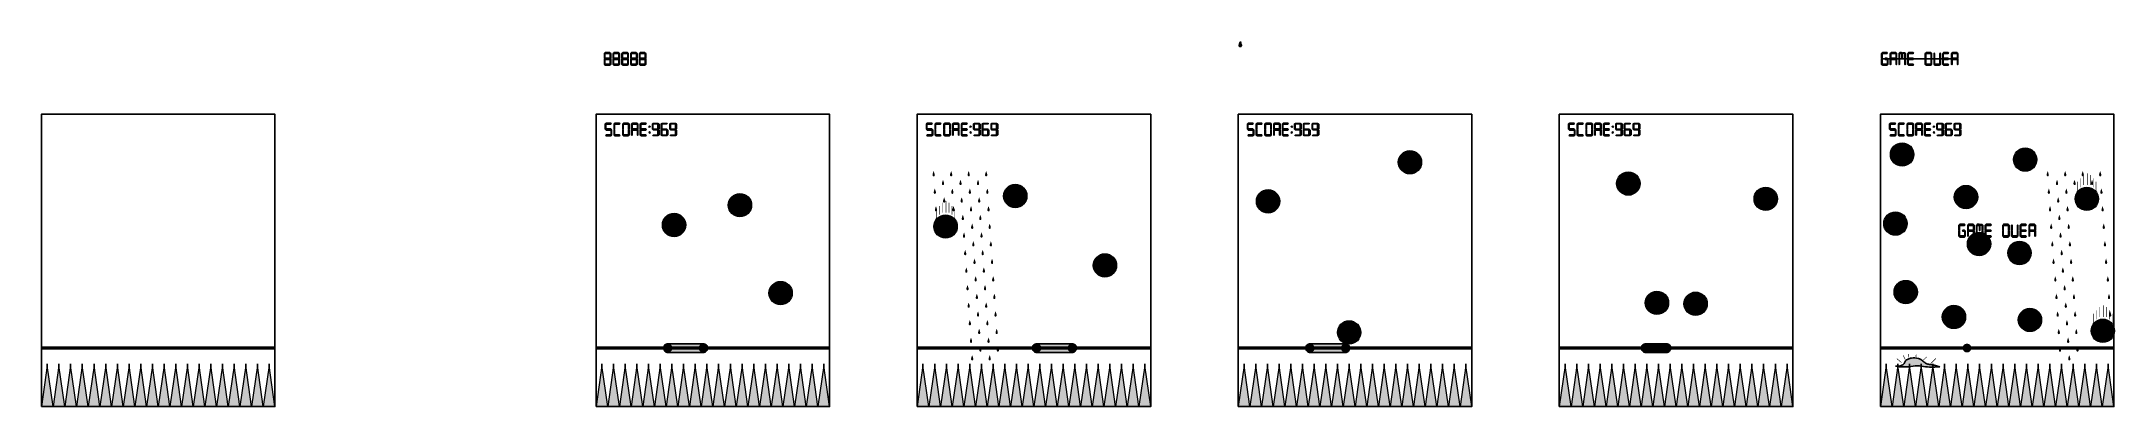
# Model space of a CAD drawing. Header units: millimetres. Extents: x -914 to 2637, y 40 to 664.
import ezdxf

# ---------------------------------------------------------------- set-up
doc = ezdxf.new("R2010")
doc.units = ezdxf.units.MM
doc.header["$MEASUREMENT"] = 0
doc.layers.get('DEFPOINTS').update_dxf_attribs({"lineweight": 9})
picture_1 = doc.add_image_def('image1.jpg', size_in_pixel=(400, 500))

msp = doc.modelspace()

# ---------------------------------------------------------------- hatches: boundary and pattern name
h = msp.add_hatch(color=256)
h.dxf.hatch_style = 1
h.set_gradient(color1=(255, 0, 255), color2=(255, 0, 0), rotation=90, tint=1, name='SPHERICAL')
h.paths.add_polyline_path([(49.5, 635.5), (50.5, 634.5), (51.5, 635.5), (51.5, 643.5), (50.5, 644.5), (49.5, 643.5)])
h = msp.add_hatch(color=256)
h.dxf.hatch_style = 1
h.set_gradient(color1=(255, 0, 255), color2=(255, 0, 0), rotation=90, tint=1, name='SPHERICAL')
h.paths.add_polyline_path([(59.5, 643.5), (60.5, 644.5), (59.5, 645.5), (51.5, 645.5), (50.5, 644.5), (51.5, 643.5)])
h = msp.add_hatch(color=256)
h.dxf.hatch_style = 1
h.set_gradient(color1=(255, 0, 255), color2=(255, 0, 0), rotation=90, tint=1, name='SPHERICAL')
h.paths.add_polyline_path([(59.5, 635.5), (60.5, 634.5), (61.5, 635.5), (61.5, 643.5), (60.5, 644.5), (59.5, 643.5)])
h = msp.add_hatch(color=256)
h.dxf.hatch_style = 1
h.set_gradient(color1=(255, 0, 255), color2=(255, 0, 0), rotation=90, tint=1, name='SPHERICAL')
h.paths.add_polyline_path([(64.5, 635.5), (65.5, 634.5), (66.5, 635.5), (66.5, 643.5), (65.5, 644.5), (64.5, 643.5)])
h = msp.add_hatch(color=256)
h.dxf.hatch_style = 1
h.set_gradient(color1=(255, 0, 255), color2=(255, 0, 0), rotation=90, tint=1, name='SPHERICAL')
h.paths.add_polyline_path([(74.5, 643.5), (75.5, 644.5), (74.5, 645.5), (66.5, 645.5), (65.5, 644.5), (66.5, 643.5)])
h = msp.add_hatch(color=256)
h.dxf.hatch_style = 1
h.set_gradient(color1=(255, 0, 255), color2=(255, 0, 0), rotation=90, tint=1, name='SPHERICAL')
h.paths.add_polyline_path([(74.5, 635.5), (75.5, 634.5), (76.5, 635.5), (76.5, 643.5), (75.5, 644.5), (74.5, 643.5)])
h = msp.add_hatch(color=256)
h.dxf.hatch_style = 1
h.set_gradient(color1=(255, 0, 255), color2=(255, 0, 0), rotation=90, tint=1, name='SPHERICAL')
h.paths.add_polyline_path([(79.5, 635.5), (80.5, 634.5), (81.5, 635.5), (81.5, 643.5), (80.5, 644.5), (79.5, 643.5)])
h = msp.add_hatch(color=256)
h.dxf.hatch_style = 1
h.set_gradient(color1=(255, 0, 255), color2=(255, 0, 0), rotation=90, tint=1, name='SPHERICAL')
h.paths.add_polyline_path([(89.5, 643.5), (90.5, 644.5), (89.5, 645.5), (81.5, 645.5), (80.5, 644.5), (81.5, 643.5)])
h = msp.add_hatch(color=256)
h.dxf.hatch_style = 1
h.set_gradient(color1=(255, 0, 255), color2=(255, 0, 0), rotation=90, tint=1, name='SPHERICAL')
h.paths.add_polyline_path([(89.5, 635.5), (90.5, 634.5), (91.5, 635.5), (91.5, 643.5), (90.5, 644.5), (89.5, 643.5)])
h = msp.add_hatch(color=256)
h.dxf.hatch_style = 1
h.set_gradient(color1=(255, 0, 255), color2=(255, 0, 0), rotation=90, tint=1, name='SPHERICAL')
h.paths.add_polyline_path([(94.5, 635.5), (95.5, 634.5), (96.5, 635.5), (96.5, 643.5), (95.5, 644.5), (94.5, 643.5)])
h = msp.add_hatch(color=256)
h.dxf.hatch_style = 1
h.set_gradient(color1=(255, 0, 255), color2=(255, 0, 0), rotation=90, tint=1, name='SPHERICAL')
h.paths.add_polyline_path([(104.5, 643.5), (105.5, 644.5), (104.5, 645.5), (96.5, 645.5), (95.5, 644.5), (96.5, 643.5)])
h = msp.add_hatch(color=256)
h.dxf.hatch_style = 1
h.set_gradient(color1=(255, 0, 255), color2=(255, 0, 0), rotation=90, tint=1, name='SPHERICAL')
h.paths.add_polyline_path([(104.5, 635.5), (105.5, 634.5), (106.5, 635.5), (106.5, 643.5), (105.5, 644.5), (104.5, 643.5)])
h = msp.add_hatch(color=256)
h.dxf.hatch_style = 1
h.set_gradient(color1=(255, 0, 255), color2=(255, 0, 0), rotation=90, tint=1, name='SPHERICAL')
h.paths.add_polyline_path([(109.5, 635.5), (110.5, 634.5), (111.5, 635.5), (111.5, 643.5), (110.5, 644.5), (109.5, 643.5)])
h = msp.add_hatch(color=256)
h.dxf.hatch_style = 1
h.set_gradient(color1=(255, 0, 255), color2=(255, 0, 0), rotation=90, tint=1, name='SPHERICAL')
h.paths.add_polyline_path([(119.5, 643.5), (120.5, 644.5), (119.5, 645.5), (111.5, 645.5), (110.5, 644.5), (111.5, 643.5)])
h = msp.add_hatch(color=256)
h.dxf.hatch_style = 1
h.set_gradient(color1=(255, 0, 255), color2=(255, 0, 0), rotation=90, tint=1, name='SPHERICAL')
h.paths.add_polyline_path([(119.5, 635.5), (120.5, 634.5), (121.5, 635.5), (121.5, 643.5), (120.5, 644.5), (119.5, 643.5)])
h = msp.add_hatch(color=256)
h.dxf.hatch_style = 1
h.set_gradient(color1=(128, 128, 128), color2=(214, 214, 214), tint=1, name='INVCYLINDER')
edge = h.paths.add_edge_path()
edge.add_spline(control_points=[(1139.4, 664.2), (1139.2, 663.5), (1138.7, 662.3), (1138.1, 660.3), (1137.4, 658.4), (1137.4, 656.3), (1138.6, 654.9), (1140.5, 655.1), (1141.4, 656.6), (1141.2, 658.5), (1140.6, 660.3), (1140, 662.3), (1139.6, 663.5), (1139.4, 664.2)], knot_values=[0, 0, 0, 0, 2.075802, 3.793965, 6.384363, 8.068256, 9.857077, 11.399505, 12.986538, 14.639919, 17.091262, 18.797614, 20.849902, 20.849902, 20.849902, 20.849902], degree=3, periodic=0)
h = msp.add_hatch(color=256)
h.dxf.hatch_style = 1
h.set_gradient(color1=(255, 0, 255), color2=(255, 0, 0), rotation=90, tint=1, name='SPHERICAL')
h.paths.add_polyline_path([(2237.1, 635.5), (2238.1, 634.5), (2239.1, 635.5), (2239.1, 643.5), (2238.1, 644.5), (2237.1, 643.5)])
h = msp.add_hatch(color=256)
h.dxf.hatch_style = 1
h.set_gradient(color1=(255, 0, 255), color2=(255, 0, 0), rotation=90, tint=1, name='SPHERICAL')
h.paths.add_polyline_path([(2247.1, 643.5), (2248.1, 644.5), (2247.1, 645.5), (2239.1, 645.5), (2238.1, 644.5), (2239.1, 643.5)])
h = msp.add_hatch(color=256)
h.dxf.hatch_style = 1
h.set_gradient(color1=(255, 0, 255), color2=(255, 0, 0), rotation=90, tint=1, name='SPHERICAL')
h.paths.add_polyline_path([(2252.1, 635.5), (2253.1, 634.5), (2254.1, 635.5), (2254.1, 643.5), (2253.1, 644.5), (2252.1, 643.5)])
h = msp.add_hatch(color=256)
h.dxf.hatch_style = 1
h.set_gradient(color1=(255, 0, 255), color2=(255, 0, 0), rotation=90, tint=1, name='SPHERICAL')
h.paths.add_polyline_path([(2262.1, 643.5), (2263.1, 644.5), (2262.1, 645.5), (2254.1, 645.5), (2253.1, 644.5), (2254.1, 643.5)])
h = msp.add_hatch(color=256)
h.dxf.hatch_style = 1
h.set_gradient(color1=(255, 0, 255), color2=(255, 0, 0), rotation=90, tint=1, name='SPHERICAL')
h.paths.add_polyline_path([(2262.1, 635.5), (2263.1, 634.5), (2264.1, 635.5), (2264.1, 643.5), (2263.1, 644.5), (2262.1, 643.5)])
h = msp.add_hatch(color=256)
h.dxf.hatch_style = 1
h.set_gradient(color1=(255, 0, 255), color2=(255, 0, 0), rotation=90, tint=1, name='SPHERICAL')
h.paths.add_polyline_path([(2267.1, 635.5), (2268.1, 634.5), (2269.1, 635.5), (2269.1, 643.5), (2268.1, 644.5), (2267.1, 643.5)])
h = msp.add_hatch(color=256)
h.dxf.hatch_style = 1
h.set_gradient(color1=(255, 0, 255), color2=(255, 0, 0), rotation=90, tint=1, name='SPHERICAL')
h.paths.add_polyline_path([(2273.1, 644.5), (2272.1, 645.5), (2269.1, 645.5), (2268.1, 644.5), (2269.1, 643.5), (2272.1, 643.5)])
h = msp.add_hatch(color=256)
h.dxf.hatch_style = 1
h.set_gradient(color1=(255, 0, 255), color2=(255, 0, 0), rotation=90, tint=1, name='SPHERICAL')
h.paths.add_polyline_path([(2272.1, 635.5), (2273.1, 634.5), (2274.1, 635.5), (2274.1, 643.5), (2273.1, 644.5), (2272.1, 643.5)])
h = msp.add_hatch(color=256)
h.dxf.hatch_style = 1
h.set_gradient(color1=(255, 0, 255), color2=(255, 0, 0), rotation=90, tint=1, name='SPHERICAL')
h.paths.add_polyline_path([(2274.1, 643.5), (2277.1, 643.5), (2278.1, 644.5), (2277.1, 645.5), (2274.1, 645.5), (2273.1, 644.5)])
h = msp.add_hatch(color=256)
h.dxf.hatch_style = 1
h.set_gradient(color1=(255, 0, 255), color2=(255, 0, 0), rotation=90, tint=1, name='SPHERICAL')
h.paths.add_polyline_path([(2277.1, 635.5), (2278.1, 634.5), (2279.1, 635.5), (2279.1, 643.5), (2278.1, 644.5), (2277.1, 643.5)])
h = msp.add_hatch(color=256)
h.dxf.hatch_style = 1
h.set_gradient(color1=(255, 0, 255), color2=(255, 0, 0), rotation=90, tint=1, name='SPHERICAL')
h.paths.add_polyline_path([(2282.1, 635.5), (2283.1, 634.5), (2284.1, 635.5), (2284.1, 643.5), (2283.1, 644.5), (2282.1, 643.5)])
h = msp.add_hatch(color=256)
h.dxf.hatch_style = 1
h.set_gradient(color1=(255, 0, 255), color2=(255, 0, 0), rotation=90, tint=1, name='SPHERICAL')
h.paths.add_polyline_path([(2292.1, 643.5), (2293.1, 644.5), (2292.1, 645.5), (2284.1, 645.5), (2283.1, 644.5), (2284.1, 643.5)])
h = msp.add_hatch(color=256)
h.dxf.hatch_style = 1
h.set_gradient(color1=(255, 0, 255), color2=(255, 0, 0), rotation=90, tint=1, name='SPHERICAL')
h.paths.add_polyline_path([(2312.1, 635.5), (2313.1, 634.5), (2314.1, 635.5), (2314.1, 643.5), (2313.1, 644.5), (2312.1, 643.5)])
h = msp.add_hatch(color=256)
h.dxf.hatch_style = 1
h.set_gradient(color1=(255, 0, 255), color2=(255, 0, 0), rotation=90, tint=1, name='SPHERICAL')
h.paths.add_polyline_path([(2322.1, 643.5), (2323.1, 644.5), (2322.1, 645.5), (2314.1, 645.5), (2313.1, 644.5), (2314.1, 643.5)])
h = msp.add_hatch(color=256)
h.dxf.hatch_style = 1
h.set_gradient(color1=(255, 0, 255), color2=(255, 0, 0), rotation=90, tint=1, name='SPHERICAL')
h.paths.add_polyline_path([(2322.1, 635.5), (2323.1, 634.5), (2324.1, 635.5), (2324.1, 643.5), (2323.1, 644.5), (2322.1, 643.5)])
h = msp.add_hatch(color=256)
h.dxf.hatch_style = 1
h.set_gradient(color1=(255, 0, 255), color2=(255, 0, 0), rotation=90, tint=1, name='SPHERICAL')
h.paths.add_polyline_path([(2327.1, 635.5), (2328.1, 634.5), (2329.1, 635.5), (2329.1, 643.5), (2328.1, 644.5), (2327.1, 643.5)])
h = msp.add_hatch(color=256)
h.dxf.hatch_style = 1
h.set_gradient(color1=(255, 0, 255), color2=(255, 0, 0), rotation=90, tint=1, name='SPHERICAL')
h.paths.add_polyline_path([(2337.1, 635.5), (2338.1, 634.5), (2339.1, 635.5), (2339.1, 643.5), (2338.1, 644.5), (2337.1, 643.5)])
h = msp.add_hatch(color=256)
h.dxf.hatch_style = 1
h.set_gradient(color1=(255, 0, 255), color2=(255, 0, 0), rotation=90, tint=1, name='SPHERICAL')
h.paths.add_polyline_path([(2342.1, 635.5), (2343.1, 634.5), (2344.1, 635.5), (2344.1, 643.5), (2343.1, 644.5), (2342.1, 643.5)])
h = msp.add_hatch(color=256)
h.dxf.hatch_style = 1
h.set_gradient(color1=(255, 0, 255), color2=(255, 0, 0), rotation=90, tint=1, name='SPHERICAL')
h.paths.add_polyline_path([(2352.1, 643.5), (2353.1, 644.5), (2352.1, 645.5), (2344.1, 645.5), (2343.1, 644.5), (2344.1, 643.5)])
h = msp.add_hatch(color=256)
h.dxf.hatch_style = 1
h.set_gradient(color1=(255, 0, 255), color2=(255, 0, 255), rotation=90, tint=1, name='SPHERICAL')
h.paths.add_polyline_path([(2359.1, 645.5), (2357.1, 645.5), (2358.1, 644.5)])
h = msp.add_hatch(color=256)
h.dxf.hatch_style = 1
h.set_gradient(color1=(255, 0, 255), color2=(255, 0, 255), rotation=90, tint=1, name='SPHERICAL')
h.paths.add_polyline_path([(2358.1, 644.5), (2357.1, 645.5), (2357.1, 643.5)])
h = msp.add_hatch(color=256)
h.dxf.hatch_style = 1
h.set_gradient(color1=(255, 0, 255), color2=(255, 0, 0), rotation=90, tint=1, name='SPHERICAL')
h.paths.add_polyline_path([(2357.1, 635.5), (2358.1, 634.5), (2359.1, 635.5), (2359.1, 643.5), (2358.1, 644.5), (2357.1, 643.5)])
h = msp.add_hatch(color=256)
h.dxf.hatch_style = 1
h.set_gradient(color1=(255, 0, 255), color2=(255, 0, 0), rotation=90, tint=1, name='SPHERICAL')
h.paths.add_polyline_path([(2367.1, 643.5), (2368.1, 644.5), (2367.1, 645.5), (2359.1, 645.5), (2358.1, 644.5), (2359.1, 643.5)])
h = msp.add_hatch(color=256)
h.dxf.hatch_style = 1
h.set_gradient(color1=(255, 0, 255), color2=(255, 0, 0), rotation=90, tint=1, name='SPHERICAL')
h.paths.add_polyline_path([(2367.1, 635.5), (2368.1, 634.5), (2369.1, 635.5), (2369.1, 643.5), (2368.1, 644.5), (2367.1, 643.5)])
h = msp.add_hatch(color=256)
h.dxf.hatch_style = 1
h.set_gradient(color1=(255, 0, 255), color2=(255, 0, 0), rotation=90, tint=1, name='SPHERICAL')
h.paths.add_polyline_path([(49.5, 625.5), (50.5, 624.5), (51.5, 625.5), (51.5, 633.5), (50.5, 634.5), (49.5, 633.5)])
h = msp.add_hatch(color=256)
h.dxf.hatch_style = 1
h.set_gradient(color1=(255, 0, 255), color2=(255, 0, 0), rotation=90, tint=1, name='SPHERICAL')
h.paths.add_polyline_path([(59.5, 633.5), (60.5, 634.5), (59.5, 635.5), (51.5, 635.5), (50.5, 634.5), (51.5, 633.5)])
h = msp.add_hatch(color=256)
h.dxf.hatch_style = 1
h.set_gradient(color1=(255, 0, 255), color2=(255, 0, 0), rotation=90, tint=1, name='SPHERICAL')
h.paths.add_polyline_path([(59.5, 623.5), (60.5, 624.5), (59.5, 625.5), (51.5, 625.5), (50.5, 624.5), (51.5, 623.5)])
h = msp.add_hatch(color=256)
h.dxf.hatch_style = 1
h.set_gradient(color1=(255, 0, 255), color2=(255, 0, 0), rotation=90, tint=1, name='SPHERICAL')
h.paths.add_polyline_path([(59.5, 625.5), (60.5, 624.5), (61.5, 625.5), (61.5, 633.5), (60.5, 634.5), (59.5, 633.5)])
h = msp.add_hatch(color=256)
h.dxf.hatch_style = 1
h.set_gradient(color1=(255, 0, 255), color2=(255, 0, 0), rotation=90, tint=1, name='SPHERICAL')
h.paths.add_polyline_path([(64.5, 625.5), (65.5, 624.5), (66.5, 625.5), (66.5, 633.5), (65.5, 634.5), (64.5, 633.5)])
h = msp.add_hatch(color=256)
h.dxf.hatch_style = 1
h.set_gradient(color1=(255, 0, 255), color2=(255, 0, 0), rotation=90, tint=1, name='SPHERICAL')
h.paths.add_polyline_path([(74.5, 633.5), (75.5, 634.5), (74.5, 635.5), (66.5, 635.5), (65.5, 634.5), (66.5, 633.5)])
h = msp.add_hatch(color=256)
h.dxf.hatch_style = 1
h.set_gradient(color1=(255, 0, 255), color2=(255, 0, 0), rotation=90, tint=1, name='SPHERICAL')
h.paths.add_polyline_path([(74.5, 623.5), (75.5, 624.5), (74.5, 625.5), (66.5, 625.5), (65.5, 624.5), (66.5, 623.5)])
h = msp.add_hatch(color=256)
h.dxf.hatch_style = 1
h.set_gradient(color1=(255, 0, 255), color2=(255, 0, 0), rotation=90, tint=1, name='SPHERICAL')
h.paths.add_polyline_path([(74.5, 625.5), (75.5, 624.5), (76.5, 625.5), (76.5, 633.5), (75.5, 634.5), (74.5, 633.5)])
h = msp.add_hatch(color=256)
h.dxf.hatch_style = 1
h.set_gradient(color1=(255, 0, 255), color2=(255, 0, 0), rotation=90, tint=1, name='SPHERICAL')
h.paths.add_polyline_path([(79.5, 625.5), (80.5, 624.5), (81.5, 625.5), (81.5, 633.5), (80.5, 634.5), (79.5, 633.5)])
h = msp.add_hatch(color=256)
h.dxf.hatch_style = 1
h.set_gradient(color1=(255, 0, 255), color2=(255, 0, 0), rotation=90, tint=1, name='SPHERICAL')
h.paths.add_polyline_path([(89.5, 633.5), (90.5, 634.5), (89.5, 635.5), (81.5, 635.5), (80.5, 634.5), (81.5, 633.5)])
h = msp.add_hatch(color=256)
h.dxf.hatch_style = 1
h.set_gradient(color1=(255, 0, 255), color2=(255, 0, 0), rotation=90, tint=1, name='SPHERICAL')
h.paths.add_polyline_path([(89.5, 623.5), (90.5, 624.5), (89.5, 625.5), (81.5, 625.5), (80.5, 624.5), (81.5, 623.5)])
h = msp.add_hatch(color=256)
h.dxf.hatch_style = 1
h.set_gradient(color1=(255, 0, 255), color2=(255, 0, 0), rotation=90, tint=1, name='SPHERICAL')
h.paths.add_polyline_path([(89.5, 625.5), (90.5, 624.5), (91.5, 625.5), (91.5, 633.5), (90.5, 634.5), (89.5, 633.5)])
h = msp.add_hatch(color=256)
h.dxf.hatch_style = 1
h.set_gradient(color1=(255, 0, 255), color2=(255, 0, 0), rotation=90, tint=1, name='SPHERICAL')
h.paths.add_polyline_path([(94.5, 625.5), (95.5, 624.5), (96.5, 625.5), (96.5, 633.5), (95.5, 634.5), (94.5, 633.5)])
h = msp.add_hatch(color=256)
h.dxf.hatch_style = 1
h.set_gradient(color1=(255, 0, 255), color2=(255, 0, 0), rotation=90, tint=1, name='SPHERICAL')
h.paths.add_polyline_path([(104.5, 633.5), (105.5, 634.5), (104.5, 635.5), (96.5, 635.5), (95.5, 634.5), (96.5, 633.5)])
h = msp.add_hatch(color=256)
h.dxf.hatch_style = 1
h.set_gradient(color1=(255, 0, 255), color2=(255, 0, 0), rotation=90, tint=1, name='SPHERICAL')
h.paths.add_polyline_path([(104.5, 623.5), (105.5, 624.5), (104.5, 625.5), (96.5, 625.5), (95.5, 624.5), (96.5, 623.5)])
h = msp.add_hatch(color=256)
h.dxf.hatch_style = 1
h.set_gradient(color1=(255, 0, 255), color2=(255, 0, 0), rotation=90, tint=1, name='SPHERICAL')
h.paths.add_polyline_path([(104.5, 625.5), (105.5, 624.5), (106.5, 625.5), (106.5, 633.5), (105.5, 634.5), (104.5, 633.5)])
h = msp.add_hatch(color=256)
h.dxf.hatch_style = 1
h.set_gradient(color1=(255, 0, 255), color2=(255, 0, 0), rotation=90, tint=1, name='SPHERICAL')
h.paths.add_polyline_path([(109.5, 625.5), (110.5, 624.5), (111.5, 625.5), (111.5, 633.5), (110.5, 634.5), (109.5, 633.5)])
h = msp.add_hatch(color=256)
h.dxf.hatch_style = 1
h.set_gradient(color1=(255, 0, 255), color2=(255, 0, 0), rotation=90, tint=1, name='SPHERICAL')
h.paths.add_polyline_path([(119.5, 633.5), (120.5, 634.5), (119.5, 635.5), (111.5, 635.5), (110.5, 634.5), (111.5, 633.5)])
h = msp.add_hatch(color=256)
h.dxf.hatch_style = 1
h.set_gradient(color1=(255, 0, 255), color2=(255, 0, 0), rotation=90, tint=1, name='SPHERICAL')
h.paths.add_polyline_path([(119.5, 623.5), (120.5, 624.5), (119.5, 625.5), (111.5, 625.5), (110.5, 624.5), (111.5, 623.5)])
h = msp.add_hatch(color=256)
h.dxf.hatch_style = 1
h.set_gradient(color1=(255, 0, 255), color2=(255, 0, 0), rotation=90, tint=1, name='SPHERICAL')
h.paths.add_polyline_path([(119.5, 625.5), (120.5, 624.5), (121.5, 625.5), (121.5, 633.5), (120.5, 634.5), (119.5, 633.5)])
h = msp.add_hatch(color=256)
h.dxf.hatch_style = 1
h.set_gradient(color1=(255, 0, 255), color2=(255, 0, 0), rotation=90, tint=1, name='SPHERICAL')
h.paths.add_polyline_path([(2237.1, 625.5), (2238.1, 624.5), (2239.1, 625.5), (2239.1, 633.5), (2238.1, 634.5), (2237.1, 633.5)])
h = msp.add_hatch(color=256)
h.dxf.hatch_style = 1
h.set_gradient(color1=(255, 0, 255), color2=(255, 0, 0), rotation=90, tint=1, name='SPHERICAL')
h.paths.add_polyline_path([(2247.1, 623.5), (2248.1, 624.5), (2247.1, 625.5), (2239.1, 625.5), (2238.1, 624.5), (2239.1, 623.5)])
h = msp.add_hatch(color=256)
h.dxf.hatch_style = 1
h.set_gradient(color1=(255, 0, 255), color2=(255, 0, 0), rotation=90, tint=1, name='SPHERICAL')
h.paths.add_polyline_path([(2243.1, 634.5), (2244.1, 633.5), (2247.1, 633.5), (2248.1, 634.5), (2247.1, 635.5), (2244.1, 635.5)])
h = msp.add_hatch(color=256)
h.dxf.hatch_style = 1
h.set_gradient(color1=(255, 0, 255), color2=(255, 0, 0), rotation=90, tint=1, name='SPHERICAL')
h.paths.add_polyline_path([(2247.1, 625.5), (2248.1, 624.5), (2249.1, 625.5), (2249.1, 633.5), (2248.1, 634.5), (2247.1, 633.5)])
h = msp.add_hatch(color=256)
h.dxf.hatch_style = 1
h.set_gradient(color1=(255, 0, 255), color2=(255, 0, 0), rotation=90, tint=1, name='SPHERICAL')
h.paths.add_polyline_path([(2252.1, 625.5), (2253.1, 624.5), (2254.1, 625.5), (2254.1, 633.5), (2253.1, 634.5), (2252.1, 633.5)])
h = msp.add_hatch(color=256)
h.dxf.hatch_style = 1
h.set_gradient(color1=(255, 0, 255), color2=(255, 0, 0), rotation=90, tint=1, name='SPHERICAL')
h.paths.add_polyline_path([(2262.1, 633.5), (2263.1, 634.5), (2262.1, 635.5), (2254.1, 635.5), (2253.1, 634.5), (2254.1, 633.5)])
h = msp.add_hatch(color=256)
h.dxf.hatch_style = 1
h.set_gradient(color1=(255, 0, 255), color2=(255, 0, 0), rotation=90, tint=1, name='SPHERICAL')
h.paths.add_polyline_path([(2262.1, 625.5), (2263.1, 624.5), (2264.1, 625.5), (2264.1, 633.5), (2263.1, 634.5), (2262.1, 633.5)])
h = msp.add_hatch(color=256)
h.dxf.hatch_style = 1
h.set_gradient(color1=(255, 0, 255), color2=(255, 0, 0), rotation=90, tint=1, name='SPHERICAL')
h.paths.add_polyline_path([(2267.1, 625.5), (2268.1, 624.5), (2269.1, 625.5), (2269.1, 633.5), (2268.1, 634.5), (2267.1, 633.5)])
h = msp.add_hatch(color=256)
h.dxf.hatch_style = 1
h.set_gradient(color1=(255, 0, 255), color2=(255, 0, 0), rotation=90, tint=1, name='SPHERICAL')
h.paths.add_polyline_path([(2277.1, 625.5), (2278.1, 624.5), (2279.1, 625.5), (2279.1, 633.5), (2278.1, 634.5), (2277.1, 633.5)])
h = msp.add_hatch(color=256)
h.dxf.hatch_style = 1
h.set_gradient(color1=(255, 0, 255), color2=(255, 0, 0), rotation=90, tint=1, name='SPHERICAL')
h.paths.add_polyline_path([(2282.1, 625.5), (2283.1, 624.5), (2284.1, 625.5), (2284.1, 633.5), (2283.1, 634.5), (2282.1, 633.5)])
h = msp.add_hatch(color=256)
h.dxf.hatch_style = 1
h.set_gradient(color1=(255, 0, 255), color2=(255, 0, 0), rotation=90, tint=1, name='SPHERICAL')
h.paths.add_polyline_path([(2292.1, 633.5), (2293.1, 634.5), (2292.1, 635.5), (2284.1, 635.5), (2283.1, 634.5), (2284.1, 633.5)])
h = msp.add_hatch(color=256)
h.dxf.hatch_style = 1
h.set_gradient(color1=(255, 0, 255), color2=(255, 0, 0), rotation=90, tint=1, name='SPHERICAL')
h.paths.add_polyline_path([(2292.1, 623.5), (2293.1, 624.5), (2292.1, 625.5), (2284.1, 625.5), (2283.1, 624.5), (2284.1, 623.5)])
h = msp.add_hatch(color=256)
h.dxf.hatch_style = 1
h.set_gradient(color1=(255, 0, 255), color2=(255, 0, 0), rotation=90, tint=1, name='SPHERICAL')
h.paths.add_polyline_path([(2312.1, 625.5), (2313.1, 624.5), (2314.1, 625.5), (2314.1, 633.5), (2313.1, 634.5), (2312.1, 633.5)])
h = msp.add_hatch(color=256)
h.dxf.hatch_style = 1
h.set_gradient(color1=(255, 0, 255), color2=(255, 0, 0), rotation=90, tint=1, name='SPHERICAL')
h.paths.add_polyline_path([(2322.1, 623.5), (2323.1, 624.5), (2322.1, 625.5), (2314.1, 625.5), (2313.1, 624.5), (2314.1, 623.5)])
h = msp.add_hatch(color=256)
h.dxf.hatch_style = 1
h.set_gradient(color1=(255, 0, 255), color2=(255, 0, 0), rotation=90, tint=1, name='SPHERICAL')
h.paths.add_polyline_path([(2322.1, 625.5), (2323.1, 624.5), (2324.1, 625.5), (2324.1, 633.5), (2323.1, 634.5), (2322.1, 633.5)])
h = msp.add_hatch(color=256)
h.dxf.hatch_style = 1
h.set_gradient(color1=(255, 0, 255), color2=(255, 0, 0), rotation=90, tint=1, name='SPHERICAL')
h.paths.add_polyline_path([(2327.1, 625.5), (2328.1, 624.5), (2329.1, 625.5), (2329.1, 633.5), (2328.1, 634.5), (2327.1, 633.5)])
h = msp.add_hatch(color=256)
h.dxf.hatch_style = 1
h.set_gradient(color1=(255, 0, 255), color2=(255, 0, 0), rotation=90, tint=1, name='SPHERICAL')
h.paths.add_polyline_path([(2337.1, 623.5), (2338.1, 624.5), (2337.1, 625.5), (2329.1, 625.5), (2328.1, 624.5), (2329.1, 623.5)])
h = msp.add_hatch(color=256)
h.dxf.hatch_style = 1
h.set_gradient(color1=(255, 0, 255), color2=(255, 0, 0), rotation=90, tint=1, name='SPHERICAL')
h.paths.add_polyline_path([(2337.1, 625.5), (2338.1, 624.5), (2339.1, 625.5), (2339.1, 633.5), (2338.1, 634.5), (2337.1, 633.5)])
h = msp.add_hatch(color=256)
h.dxf.hatch_style = 1
h.set_gradient(color1=(255, 0, 255), color2=(255, 0, 0), rotation=90, tint=1, name='SPHERICAL')
h.paths.add_polyline_path([(2342.1, 625.5), (2343.1, 624.5), (2344.1, 625.5), (2344.1, 633.5), (2343.1, 634.5), (2342.1, 633.5)])
h = msp.add_hatch(color=256)
h.dxf.hatch_style = 1
h.set_gradient(color1=(255, 0, 255), color2=(255, 0, 0), rotation=90, tint=1, name='SPHERICAL')
h.paths.add_polyline_path([(2352.1, 633.5), (2353.1, 634.5), (2352.1, 635.5), (2344.1, 635.5), (2343.1, 634.5), (2344.1, 633.5)])
h = msp.add_hatch(color=256)
h.dxf.hatch_style = 1
h.set_gradient(color1=(255, 0, 255), color2=(255, 0, 0), rotation=90, tint=1, name='SPHERICAL')
h.paths.add_polyline_path([(2352.1, 623.5), (2353.1, 624.5), (2352.1, 625.5), (2344.1, 625.5), (2343.1, 624.5), (2344.1, 623.5)])
h = msp.add_hatch(color=256)
h.dxf.hatch_style = 1
h.set_gradient(color1=(255, 0, 255), color2=(255, 0, 255), rotation=90, tint=1, name='SPHERICAL')
h.paths.add_polyline_path([(2358.1, 634.5), (2357.1, 635.5), (2357.1, 633.5)])
h = msp.add_hatch(color=256)
h.dxf.hatch_style = 1
h.set_gradient(color1=(255, 0, 255), color2=(255, 0, 0), rotation=90, tint=1, name='SPHERICAL')
h.paths.add_polyline_path([(2357.1, 625.5), (2358.1, 624.5), (2359.1, 625.5), (2359.1, 633.5), (2358.1, 634.5), (2357.1, 633.5)])
h = msp.add_hatch(color=256)
h.dxf.hatch_style = 1
h.set_gradient(color1=(255, 0, 255), color2=(255, 0, 0), rotation=90, tint=1, name='SPHERICAL')
h.paths.add_polyline_path([(2367.1, 633.5), (2368.1, 634.5), (2367.1, 635.5), (2359.1, 635.5), (2358.1, 634.5), (2359.1, 633.5)])
h = msp.add_hatch(color=256)
h.dxf.hatch_style = 1
h.set_gradient(color1=(255, 0, 255), color2=(255, 0, 0), rotation=90, tint=1, name='SPHERICAL')
h.paths.add_polyline_path([(2367.1, 625.5), (2368.1, 624.5), (2369.1, 625.5), (2369.1, 633.5), (2368.1, 634.5), (2367.1, 633.5)])
h = msp.add_hatch(color=256)
h.dxf.hatch_style = 1
h.set_gradient(color1=(255, 0, 255), color2=(255, 0, 0), rotation=90, tint=1, name='SPHERICAL')
h.paths.add_polyline_path([(51, 514.6), (52, 513.6), (53, 514.6), (53, 522.6), (52, 523.6), (51, 522.6)])
h = msp.add_hatch(color=256)
h.dxf.hatch_style = 1
h.set_gradient(color1=(255, 0, 255), color2=(255, 0, 0), rotation=90, tint=1, name='SPHERICAL')
h.paths.add_polyline_path([(61, 522.6), (62, 523.6), (61, 524.6), (53, 524.6), (52, 523.6), (53, 522.6)])
h = msp.add_hatch(color=256)
h.dxf.hatch_style = 1
h.set_gradient(color1=(255, 0, 255), color2=(255, 0, 0), rotation=90, tint=1, name='SPHERICAL')
h.paths.add_polyline_path([(61, 512.6), (62, 513.6), (61, 514.6), (53, 514.6), (52, 513.6), (53, 512.6)])
h = msp.add_hatch(color=256)
h.dxf.hatch_style = 1
h.set_gradient(color1=(255, 0, 255), color2=(255, 0, 0), rotation=90, tint=1, name='SPHERICAL')
h.paths.add_polyline_path([(61, 502.6), (62, 503.6), (61, 504.6), (53, 504.6), (52, 503.6), (53, 502.6)])
h = msp.add_hatch(color=256)
h.dxf.hatch_style = 1
h.set_gradient(color1=(255, 0, 255), color2=(255, 0, 0), rotation=90, tint=1, name='SPHERICAL')
h.paths.add_polyline_path([(61, 504.6), (62, 503.6), (63, 504.6), (63, 512.6), (62, 513.6), (61, 512.6)])
h = msp.add_hatch(color=256)
h.dxf.hatch_style = 1
h.set_gradient(color1=(255, 0, 255), color2=(255, 0, 0), rotation=90, tint=1, name='SPHERICAL')
h.paths.add_polyline_path([(66, 514.6), (67, 513.6), (68, 514.6), (68, 522.6), (67, 523.6), (66, 522.6)])
h = msp.add_hatch(color=256)
h.dxf.hatch_style = 1
h.set_gradient(color1=(255, 0, 255), color2=(255, 0, 0), rotation=90, tint=1, name='SPHERICAL')
h.paths.add_polyline_path([(66, 504.6), (67, 503.6), (68, 504.6), (68, 512.6), (67, 513.6), (66, 512.6)])
h = msp.add_hatch(color=256)
h.dxf.hatch_style = 1
h.set_gradient(color1=(255, 0, 255), color2=(255, 0, 0), rotation=90, tint=1, name='SPHERICAL')
h.paths.add_polyline_path([(76, 522.6), (77, 523.6), (76, 524.6), (68, 524.6), (67, 523.6), (68, 522.6)])
h = msp.add_hatch(color=256)
h.dxf.hatch_style = 1
h.set_gradient(color1=(255, 0, 255), color2=(255, 0, 0), rotation=90, tint=1, name='SPHERICAL')
h.paths.add_polyline_path([(76, 502.6), (77, 503.6), (76, 504.6), (68, 504.6), (67, 503.6), (68, 502.6)])
h = msp.add_hatch(color=256)
h.dxf.hatch_style = 1
h.set_gradient(color1=(255, 0, 255), color2=(255, 0, 0), rotation=90, tint=1, name='SPHERICAL')
h.paths.add_polyline_path([(81, 514.6), (82, 513.6), (83, 514.6), (83, 522.6), (82, 523.6), (81, 522.6)])
h = msp.add_hatch(color=256)
h.dxf.hatch_style = 1
h.set_gradient(color1=(255, 0, 255), color2=(255, 0, 0), rotation=90, tint=1, name='SPHERICAL')
h.paths.add_polyline_path([(81, 504.6), (82, 503.6), (83, 504.6), (83, 512.6), (82, 513.6), (81, 512.6)])
h = msp.add_hatch(color=256)
h.dxf.hatch_style = 1
h.set_gradient(color1=(255, 0, 255), color2=(255, 0, 0), rotation=90, tint=1, name='SPHERICAL')
h.paths.add_polyline_path([(91, 522.6), (92, 523.6), (91, 524.6), (83, 524.6), (82, 523.6), (83, 522.6)])
h = msp.add_hatch(color=256)
h.dxf.hatch_style = 1
h.set_gradient(color1=(255, 0, 255), color2=(255, 0, 0), rotation=90, tint=1, name='SPHERICAL')
h.paths.add_polyline_path([(91, 502.6), (92, 503.6), (91, 504.6), (83, 504.6), (82, 503.6), (83, 502.6)])
h = msp.add_hatch(color=256)
h.dxf.hatch_style = 1
h.set_gradient(color1=(255, 0, 255), color2=(255, 0, 0), rotation=90, tint=1, name='SPHERICAL')
h.paths.add_polyline_path([(91, 514.6), (92, 513.6), (93, 514.6), (93, 522.6), (92, 523.6), (91, 522.6)])
h = msp.add_hatch(color=256)
h.dxf.hatch_style = 1
h.set_gradient(color1=(255, 0, 255), color2=(255, 0, 0), rotation=90, tint=1, name='SPHERICAL')
h.paths.add_polyline_path([(91, 504.6), (92, 503.6), (93, 504.6), (93, 512.6), (92, 513.6), (91, 512.6)])
h = msp.add_hatch(color=256)
h.dxf.hatch_style = 1
h.set_gradient(color1=(255, 0, 255), color2=(255, 0, 0), rotation=90, tint=1, name='SPHERICAL')
h.paths.add_polyline_path([(96, 514.6), (97, 513.6), (98, 514.6), (98, 522.6), (97, 523.6), (96, 522.6)])
h = msp.add_hatch(color=256)
h.dxf.hatch_style = 1
h.set_gradient(color1=(255, 0, 255), color2=(255, 0, 0), rotation=90, tint=1, name='SPHERICAL')
h.paths.add_polyline_path([(96, 504.6), (97, 503.6), (98, 504.6), (98, 512.6), (97, 513.6), (96, 512.6)])
h = msp.add_hatch(color=256)
h.dxf.hatch_style = 1
h.set_gradient(color1=(255, 0, 255), color2=(255, 0, 0), rotation=90, tint=1, name='SPHERICAL')
h.paths.add_polyline_path([(106, 522.6), (107, 523.6), (106, 524.6), (98, 524.6), (97, 523.6), (98, 522.6)])
h = msp.add_hatch(color=256)
h.dxf.hatch_style = 1
h.set_gradient(color1=(255, 0, 255), color2=(255, 0, 0), rotation=90, tint=1, name='SPHERICAL')
h.paths.add_polyline_path([(106, 512.6), (107, 513.6), (106, 514.6), (98, 514.6), (97, 513.6), (98, 512.6)])
h = msp.add_hatch(color=256)
h.dxf.hatch_style = 1
h.set_gradient(color1=(255, 0, 255), color2=(255, 0, 0), rotation=90, tint=1, name='SPHERICAL')
h.paths.add_polyline_path([(106, 514.6), (107, 513.6), (108, 514.6), (108, 522.6), (107, 523.6), (106, 522.6)])
h = msp.add_hatch(color=256)
h.dxf.hatch_style = 1
h.set_gradient(color1=(255, 0, 255), color2=(255, 0, 0), rotation=90, tint=1, name='SPHERICAL')
h.paths.add_polyline_path([(106, 504.6), (107, 503.6), (108, 504.6), (108, 512.6), (107, 513.6), (106, 512.6)])
h = msp.add_hatch(color=256)
h.dxf.hatch_style = 1
h.set_gradient(color1=(255, 0, 255), color2=(255, 0, 0), rotation=90, tint=1, name='SPHERICAL')
h.paths.add_polyline_path([(111, 514.6), (112, 513.6), (113, 514.6), (113, 522.6), (112, 523.6), (111, 522.6)])
h = msp.add_hatch(color=256)
h.dxf.hatch_style = 1
h.set_gradient(color1=(255, 0, 255), color2=(255, 0, 0), rotation=90, tint=1, name='SPHERICAL')
h.paths.add_polyline_path([(111, 504.6), (112, 503.6), (113, 504.6), (113, 512.6), (112, 513.6), (111, 512.6)])
h = msp.add_hatch(color=256)
h.dxf.hatch_style = 1
h.set_gradient(color1=(255, 0, 255), color2=(255, 0, 0), rotation=90, tint=1, name='SPHERICAL')
h.paths.add_polyline_path([(121, 522.6), (122, 523.6), (121, 524.6), (113, 524.6), (112, 523.6), (113, 522.6)])
h = msp.add_hatch(color=256)
h.dxf.hatch_style = 1
h.set_gradient(color1=(255, 0, 255), color2=(255, 0, 0), rotation=90, tint=1, name='SPHERICAL')
h.paths.add_polyline_path([(121, 512.6), (122, 513.6), (121, 514.6), (113, 514.6), (112, 513.6), (113, 512.6)])
h = msp.add_hatch(color=256)
h.dxf.hatch_style = 1
h.set_gradient(color1=(255, 0, 255), color2=(255, 0, 0), rotation=90, tint=1, name='SPHERICAL')
h.paths.add_polyline_path([(121, 502.6), (122, 503.6), (121, 504.6), (113, 504.6), (112, 503.6), (113, 502.6)])
h = msp.add_hatch(color=256)
h.dxf.hatch_style = 1
h.set_gradient(color1=(255, 0, 255), color2=(255, 0, 0), rotation=90, tint=1, name='SPHERICAL')
h.paths.add_polyline_path([(128.8, 518.6), (127.4, 520), (126, 518.6), (127.4, 517.2)])
h = msp.add_hatch(color=256)
h.dxf.hatch_style = 1
h.set_gradient(color1=(255, 0, 255), color2=(255, 0, 0), rotation=90, tint=1, name='SPHERICAL')
h.paths.add_polyline_path([(127.4, 510), (126, 508.6), (127.4, 507.2), (128.8, 508.6)])
h = msp.add_hatch(color=256)
h.dxf.hatch_style = 1
h.set_gradient(color1=(255, 0, 255), color2=(255, 0, 0), rotation=90, tint=1, name='SPHERICAL')
h.paths.add_polyline_path([(131.8, 514.6), (132.8, 513.6), (133.8, 514.6), (133.8, 522.6), (132.8, 523.6), (131.8, 522.6)])
h = msp.add_hatch(color=256)
h.dxf.hatch_style = 1
h.set_gradient(color1=(255, 0, 255), color2=(255, 0, 0), rotation=90, tint=1, name='SPHERICAL')
h.paths.add_polyline_path([(141.8, 522.6), (142.8, 523.6), (141.8, 524.6), (133.8, 524.6), (132.8, 523.6), (133.8, 522.6)])
h = msp.add_hatch(color=256)
h.dxf.hatch_style = 1
h.set_gradient(color1=(255, 0, 255), color2=(255, 0, 0), rotation=90, tint=1, name='SPHERICAL')
h.paths.add_polyline_path([(141.8, 512.6), (142.8, 513.6), (141.8, 514.6), (133.8, 514.6), (132.8, 513.6), (133.8, 512.6)])
h = msp.add_hatch(color=256)
h.dxf.hatch_style = 1
h.set_gradient(color1=(255, 0, 255), color2=(255, 0, 0), rotation=90, tint=1, name='SPHERICAL')
h.paths.add_polyline_path([(141.8, 502.6), (142.8, 503.6), (141.8, 504.6), (133.8, 504.6), (132.8, 503.6), (133.8, 502.6)])
h = msp.add_hatch(color=256)
h.dxf.hatch_style = 1
h.set_gradient(color1=(255, 0, 255), color2=(255, 0, 0), rotation=90, tint=1, name='SPHERICAL')
h.paths.add_polyline_path([(143.8, 522.6), (142.8, 523.6), (141.8, 522.6), (141.8, 514.6), (142.8, 513.6), (143.8, 514.6)])
h = msp.add_hatch(color=256)
h.dxf.hatch_style = 1
h.set_gradient(color1=(255, 0, 255), color2=(255, 0, 0), rotation=90, tint=1, name='SPHERICAL')
h.paths.add_polyline_path([(143.8, 512.6), (142.8, 513.6), (141.8, 512.6), (141.8, 504.6), (142.8, 503.6), (143.8, 504.6)])
h = msp.add_hatch(color=256)
h.dxf.hatch_style = 1
h.set_gradient(color1=(255, 0, 255), color2=(255, 0, 0), rotation=90, tint=1, name='SPHERICAL')
h.paths.add_polyline_path([(146.8, 514.6), (147.8, 513.6), (148.8, 514.6), (148.8, 522.6), (147.8, 523.6), (146.8, 522.6)])
h = msp.add_hatch(color=256)
h.dxf.hatch_style = 1
h.set_gradient(color1=(255, 0, 255), color2=(255, 0, 0), rotation=90, tint=1, name='SPHERICAL')
h.paths.add_polyline_path([(146.8, 504.6), (147.8, 503.6), (148.8, 504.6), (148.8, 512.6), (147.8, 513.6), (146.8, 512.6)])
h = msp.add_hatch(color=256)
h.dxf.hatch_style = 1
h.set_gradient(color1=(255, 0, 255), color2=(255, 0, 0), rotation=90, tint=1, name='SPHERICAL')
h.paths.add_polyline_path([(156.8, 522.6), (157.8, 523.6), (156.8, 524.6), (148.8, 524.6), (147.8, 523.6), (148.8, 522.6)])
h = msp.add_hatch(color=256)
h.dxf.hatch_style = 1
h.set_gradient(color1=(255, 0, 255), color2=(255, 0, 0), rotation=90, tint=1, name='SPHERICAL')
h.paths.add_polyline_path([(156.8, 512.6), (157.8, 513.6), (156.8, 514.6), (148.8, 514.6), (147.8, 513.6), (148.8, 512.6)])
h = msp.add_hatch(color=256)
h.dxf.hatch_style = 1
h.set_gradient(color1=(255, 0, 255), color2=(255, 0, 0), rotation=90, tint=1, name='SPHERICAL')
h.paths.add_polyline_path([(156.8, 502.6), (157.8, 503.6), (156.8, 504.6), (148.8, 504.6), (147.8, 503.6), (148.8, 502.6)])
h = msp.add_hatch(color=256)
h.dxf.hatch_style = 1
h.set_gradient(color1=(255, 0, 255), color2=(255, 0, 0), rotation=90, tint=1, name='SPHERICAL')
h.paths.add_polyline_path([(158.8, 512.6), (157.8, 513.6), (156.8, 512.6), (156.8, 504.6), (157.8, 503.6), (158.8, 504.6)])
h = msp.add_hatch(color=256)
h.dxf.hatch_style = 1
h.set_gradient(color1=(255, 0, 255), color2=(255, 0, 0), rotation=90, tint=1, name='SPHERICAL')
h.paths.add_polyline_path([(161.8, 514.6), (162.8, 513.6), (163.8, 514.6), (163.8, 522.6), (162.8, 523.6), (161.8, 522.6)])
h = msp.add_hatch(color=256)
h.dxf.hatch_style = 1
h.set_gradient(color1=(255, 0, 255), color2=(255, 0, 0), rotation=90, tint=1, name='SPHERICAL')
h.paths.add_polyline_path([(171.8, 522.6), (172.8, 523.6), (171.8, 524.6), (163.8, 524.6), (162.8, 523.6), (163.8, 522.6)])
h = msp.add_hatch(color=256)
h.dxf.hatch_style = 1
h.set_gradient(color1=(255, 0, 255), color2=(255, 0, 0), rotation=90, tint=1, name='SPHERICAL')
h.paths.add_polyline_path([(171.8, 512.6), (172.8, 513.6), (171.8, 514.6), (163.8, 514.6), (162.8, 513.6), (163.8, 512.6)])
h = msp.add_hatch(color=256)
h.dxf.hatch_style = 1
h.set_gradient(color1=(255, 0, 255), color2=(255, 0, 0), rotation=90, tint=1, name='SPHERICAL')
h.paths.add_polyline_path([(171.8, 502.6), (172.8, 503.6), (171.8, 504.6), (163.8, 504.6), (162.8, 503.6), (163.8, 502.6)])
h = msp.add_hatch(color=256)
h.dxf.hatch_style = 1
h.set_gradient(color1=(255, 0, 255), color2=(255, 0, 0), rotation=90, tint=1, name='SPHERICAL')
h.paths.add_polyline_path([(173.8, 522.6), (172.8, 523.6), (171.8, 522.6), (171.8, 514.6), (172.8, 513.6), (173.8, 514.6)])
h = msp.add_hatch(color=256)
h.dxf.hatch_style = 1
h.set_gradient(color1=(255, 0, 255), color2=(255, 0, 0), rotation=90, tint=1, name='SPHERICAL')
h.paths.add_polyline_path([(173.8, 512.6), (172.8, 513.6), (171.8, 512.6), (171.8, 504.6), (172.8, 503.6), (173.8, 504.6)])
h = msp.add_hatch(color=256)
h.dxf.hatch_style = 1
h.set_gradient(color1=(255, 0, 255), color2=(255, 0, 0), rotation=90, tint=1, name='SPHERICAL')
h.paths.add_polyline_path([(601, 514.6), (602, 513.6), (603, 514.6), (603, 522.6), (602, 523.6), (601, 522.6)])
h = msp.add_hatch(color=256)
h.dxf.hatch_style = 1
h.set_gradient(color1=(255, 0, 255), color2=(255, 0, 0), rotation=90, tint=1, name='SPHERICAL')
h.paths.add_polyline_path([(611, 522.6), (612, 523.6), (611, 524.6), (603, 524.6), (602, 523.6), (603, 522.6)])
h = msp.add_hatch(color=256)
h.dxf.hatch_style = 1
h.set_gradient(color1=(255, 0, 255), color2=(255, 0, 0), rotation=90, tint=1, name='SPHERICAL')
h.paths.add_polyline_path([(611, 512.6), (612, 513.6), (611, 514.6), (603, 514.6), (602, 513.6), (603, 512.6)])
h = msp.add_hatch(color=256)
h.dxf.hatch_style = 1
h.set_gradient(color1=(255, 0, 255), color2=(255, 0, 0), rotation=90, tint=1, name='SPHERICAL')
h.paths.add_polyline_path([(611, 502.6), (612, 503.6), (611, 504.6), (603, 504.6), (602, 503.6), (603, 502.6)])
h = msp.add_hatch(color=256)
h.dxf.hatch_style = 1
h.set_gradient(color1=(255, 0, 255), color2=(255, 0, 0), rotation=90, tint=1, name='SPHERICAL')
h.paths.add_polyline_path([(611, 504.6), (612, 503.6), (613, 504.6), (613, 512.6), (612, 513.6), (611, 512.6)])
h = msp.add_hatch(color=256)
h.dxf.hatch_style = 1
h.set_gradient(color1=(255, 0, 255), color2=(255, 0, 0), rotation=90, tint=1, name='SPHERICAL')
h.paths.add_polyline_path([(616, 514.6), (617, 513.6), (618, 514.6), (618, 522.6), (617, 523.6), (616, 522.6)])
h = msp.add_hatch(color=256)
h.dxf.hatch_style = 1
h.set_gradient(color1=(255, 0, 255), color2=(255, 0, 0), rotation=90, tint=1, name='SPHERICAL')
h.paths.add_polyline_path([(616, 504.6), (617, 503.6), (618, 504.6), (618, 512.6), (617, 513.6), (616, 512.6)])
h = msp.add_hatch(color=256)
h.dxf.hatch_style = 1
h.set_gradient(color1=(255, 0, 255), color2=(255, 0, 0), rotation=90, tint=1, name='SPHERICAL')
h.paths.add_polyline_path([(626, 522.6), (627, 523.6), (626, 524.6), (618, 524.6), (617, 523.6), (618, 522.6)])
h = msp.add_hatch(color=256)
h.dxf.hatch_style = 1
h.set_gradient(color1=(255, 0, 255), color2=(255, 0, 0), rotation=90, tint=1, name='SPHERICAL')
h.paths.add_polyline_path([(626, 502.6), (627, 503.6), (626, 504.6), (618, 504.6), (617, 503.6), (618, 502.6)])
h = msp.add_hatch(color=256)
h.dxf.hatch_style = 1
h.set_gradient(color1=(255, 0, 255), color2=(255, 0, 0), rotation=90, tint=1, name='SPHERICAL')
h.paths.add_polyline_path([(631, 514.6), (632, 513.6), (633, 514.6), (633, 522.6), (632, 523.6), (631, 522.6)])
h = msp.add_hatch(color=256)
h.dxf.hatch_style = 1
h.set_gradient(color1=(255, 0, 255), color2=(255, 0, 0), rotation=90, tint=1, name='SPHERICAL')
h.paths.add_polyline_path([(631, 504.6), (632, 503.6), (633, 504.6), (633, 512.6), (632, 513.6), (631, 512.6)])
h = msp.add_hatch(color=256)
h.dxf.hatch_style = 1
h.set_gradient(color1=(255, 0, 255), color2=(255, 0, 0), rotation=90, tint=1, name='SPHERICAL')
h.paths.add_polyline_path([(641, 522.6), (642, 523.6), (641, 524.6), (633, 524.6), (632, 523.6), (633, 522.6)])
h = msp.add_hatch(color=256)
h.dxf.hatch_style = 1
h.set_gradient(color1=(255, 0, 255), color2=(255, 0, 0), rotation=90, tint=1, name='SPHERICAL')
h.paths.add_polyline_path([(641, 502.6), (642, 503.6), (641, 504.6), (633, 504.6), (632, 503.6), (633, 502.6)])
h = msp.add_hatch(color=256)
h.dxf.hatch_style = 1
h.set_gradient(color1=(255, 0, 255), color2=(255, 0, 0), rotation=90, tint=1, name='SPHERICAL')
h.paths.add_polyline_path([(641, 514.6), (642, 513.6), (643, 514.6), (643, 522.6), (642, 523.6), (641, 522.6)])
h = msp.add_hatch(color=256)
h.dxf.hatch_style = 1
h.set_gradient(color1=(255, 0, 255), color2=(255, 0, 0), rotation=90, tint=1, name='SPHERICAL')
h.paths.add_polyline_path([(641, 504.6), (642, 503.6), (643, 504.6), (643, 512.6), (642, 513.6), (641, 512.6)])
h = msp.add_hatch(color=256)
h.dxf.hatch_style = 1
h.set_gradient(color1=(255, 0, 255), color2=(255, 0, 0), rotation=90, tint=1, name='SPHERICAL')
h.paths.add_polyline_path([(646, 514.6), (647, 513.6), (648, 514.6), (648, 522.6), (647, 523.6), (646, 522.6)])
h = msp.add_hatch(color=256)
h.dxf.hatch_style = 1
h.set_gradient(color1=(255, 0, 255), color2=(255, 0, 0), rotation=90, tint=1, name='SPHERICAL')
h.paths.add_polyline_path([(646, 504.6), (647, 503.6), (648, 504.6), (648, 512.6), (647, 513.6), (646, 512.6)])
h = msp.add_hatch(color=256)
h.dxf.hatch_style = 1
h.set_gradient(color1=(255, 0, 255), color2=(255, 0, 0), rotation=90, tint=1, name='SPHERICAL')
h.paths.add_polyline_path([(656, 522.6), (657, 523.6), (656, 524.6), (648, 524.6), (647, 523.6), (648, 522.6)])
h = msp.add_hatch(color=256)
h.dxf.hatch_style = 1
h.set_gradient(color1=(255, 0, 255), color2=(255, 0, 0), rotation=90, tint=1, name='SPHERICAL')
h.paths.add_polyline_path([(656, 512.6), (657, 513.6), (656, 514.6), (648, 514.6), (647, 513.6), (648, 512.6)])
h = msp.add_hatch(color=256)
h.dxf.hatch_style = 1
h.set_gradient(color1=(255, 0, 255), color2=(255, 0, 0), rotation=90, tint=1, name='SPHERICAL')
h.paths.add_polyline_path([(656, 514.6), (657, 513.6), (658, 514.6), (658, 522.6), (657, 523.6), (656, 522.6)])
h = msp.add_hatch(color=256)
h.dxf.hatch_style = 1
h.set_gradient(color1=(255, 0, 255), color2=(255, 0, 0), rotation=90, tint=1, name='SPHERICAL')
h.paths.add_polyline_path([(656, 504.6), (657, 503.6), (658, 504.6), (658, 512.6), (657, 513.6), (656, 512.6)])
h = msp.add_hatch(color=256)
h.dxf.hatch_style = 1
h.set_gradient(color1=(255, 0, 255), color2=(255, 0, 0), rotation=90, tint=1, name='SPHERICAL')
h.paths.add_polyline_path([(661, 514.6), (662, 513.6), (663, 514.6), (663, 522.6), (662, 523.6), (661, 522.6)])
h = msp.add_hatch(color=256)
h.dxf.hatch_style = 1
h.set_gradient(color1=(255, 0, 255), color2=(255, 0, 0), rotation=90, tint=1, name='SPHERICAL')
h.paths.add_polyline_path([(661, 504.6), (662, 503.6), (663, 504.6), (663, 512.6), (662, 513.6), (661, 512.6)])
h = msp.add_hatch(color=256)
h.dxf.hatch_style = 1
h.set_gradient(color1=(255, 0, 255), color2=(255, 0, 0), rotation=90, tint=1, name='SPHERICAL')
h.paths.add_polyline_path([(671, 522.6), (672, 523.6), (671, 524.6), (663, 524.6), (662, 523.6), (663, 522.6)])
h = msp.add_hatch(color=256)
h.dxf.hatch_style = 1
h.set_gradient(color1=(255, 0, 255), color2=(255, 0, 0), rotation=90, tint=1, name='SPHERICAL')
h.paths.add_polyline_path([(671, 512.6), (672, 513.6), (671, 514.6), (663, 514.6), (662, 513.6), (663, 512.6)])
h = msp.add_hatch(color=256)
h.dxf.hatch_style = 1
h.set_gradient(color1=(255, 0, 255), color2=(255, 0, 0), rotation=90, tint=1, name='SPHERICAL')
h.paths.add_polyline_path([(671, 502.6), (672, 503.6), (671, 504.6), (663, 504.6), (662, 503.6), (663, 502.6)])
h = msp.add_hatch(color=256)
h.dxf.hatch_style = 1
h.set_gradient(color1=(255, 0, 255), color2=(255, 0, 0), rotation=90, tint=1, name='SPHERICAL')
h.paths.add_polyline_path([(678.8, 518.6), (677.4, 520), (676, 518.6), (677.4, 517.2)])
h = msp.add_hatch(color=256)
h.dxf.hatch_style = 1
h.set_gradient(color1=(255, 0, 255), color2=(255, 0, 0), rotation=90, tint=1, name='SPHERICAL')
h.paths.add_polyline_path([(677.4, 510), (676, 508.6), (677.4, 507.2), (678.8, 508.6)])
h = msp.add_hatch(color=256)
h.dxf.hatch_style = 1
h.set_gradient(color1=(255, 0, 255), color2=(255, 0, 0), rotation=90, tint=1, name='SPHERICAL')
h.paths.add_polyline_path([(681.8, 514.6), (682.8, 513.6), (683.8, 514.6), (683.8, 522.6), (682.8, 523.6), (681.8, 522.6)])
h = msp.add_hatch(color=256)
h.dxf.hatch_style = 1
h.set_gradient(color1=(255, 0, 255), color2=(255, 0, 0), rotation=90, tint=1, name='SPHERICAL')
h.paths.add_polyline_path([(691.8, 522.6), (692.8, 523.6), (691.8, 524.6), (683.8, 524.6), (682.8, 523.6), (683.8, 522.6)])
h = msp.add_hatch(color=256)
h.dxf.hatch_style = 1
h.set_gradient(color1=(255, 0, 255), color2=(255, 0, 0), rotation=90, tint=1, name='SPHERICAL')
h.paths.add_polyline_path([(691.8, 512.6), (692.8, 513.6), (691.8, 514.6), (683.8, 514.6), (682.8, 513.6), (683.8, 512.6)])
h = msp.add_hatch(color=256)
h.dxf.hatch_style = 1
h.set_gradient(color1=(255, 0, 255), color2=(255, 0, 0), rotation=90, tint=1, name='SPHERICAL')
h.paths.add_polyline_path([(691.8, 502.6), (692.8, 503.6), (691.8, 504.6), (683.8, 504.6), (682.8, 503.6), (683.8, 502.6)])
h = msp.add_hatch(color=256)
h.dxf.hatch_style = 1
h.set_gradient(color1=(255, 0, 255), color2=(255, 0, 0), rotation=90, tint=1, name='SPHERICAL')
h.paths.add_polyline_path([(693.8, 522.6), (692.8, 523.6), (691.8, 522.6), (691.8, 514.6), (692.8, 513.6), (693.8, 514.6)])
h = msp.add_hatch(color=256)
h.dxf.hatch_style = 1
h.set_gradient(color1=(255, 0, 255), color2=(255, 0, 0), rotation=90, tint=1, name='SPHERICAL')
h.paths.add_polyline_path([(693.8, 512.6), (692.8, 513.6), (691.8, 512.6), (691.8, 504.6), (692.8, 503.6), (693.8, 504.6)])
h = msp.add_hatch(color=256)
h.dxf.hatch_style = 1
h.set_gradient(color1=(255, 0, 255), color2=(255, 0, 0), rotation=90, tint=1, name='SPHERICAL')
h.paths.add_polyline_path([(696.8, 514.6), (697.8, 513.6), (698.8, 514.6), (698.8, 522.6), (697.8, 523.6), (696.8, 522.6)])
h = msp.add_hatch(color=256)
h.dxf.hatch_style = 1
h.set_gradient(color1=(255, 0, 255), color2=(255, 0, 0), rotation=90, tint=1, name='SPHERICAL')
h.paths.add_polyline_path([(696.8, 504.6), (697.8, 503.6), (698.8, 504.6), (698.8, 512.6), (697.8, 513.6), (696.8, 512.6)])
h = msp.add_hatch(color=256)
h.dxf.hatch_style = 1
h.set_gradient(color1=(255, 0, 255), color2=(255, 0, 0), rotation=90, tint=1, name='SPHERICAL')
h.paths.add_polyline_path([(706.8, 522.6), (707.8, 523.6), (706.8, 524.6), (698.8, 524.6), (697.8, 523.6), (698.8, 522.6)])
h = msp.add_hatch(color=256)
h.dxf.hatch_style = 1
h.set_gradient(color1=(255, 0, 255), color2=(255, 0, 0), rotation=90, tint=1, name='SPHERICAL')
h.paths.add_polyline_path([(706.8, 512.6), (707.8, 513.6), (706.8, 514.6), (698.8, 514.6), (697.8, 513.6), (698.8, 512.6)])
h = msp.add_hatch(color=256)
h.dxf.hatch_style = 1
h.set_gradient(color1=(255, 0, 255), color2=(255, 0, 0), rotation=90, tint=1, name='SPHERICAL')
h.paths.add_polyline_path([(706.8, 502.6), (707.8, 503.6), (706.8, 504.6), (698.8, 504.6), (697.8, 503.6), (698.8, 502.6)])
h = msp.add_hatch(color=256)
h.dxf.hatch_style = 1
h.set_gradient(color1=(255, 0, 255), color2=(255, 0, 0), rotation=90, tint=1, name='SPHERICAL')
h.paths.add_polyline_path([(708.8, 512.6), (707.8, 513.6), (706.8, 512.6), (706.8, 504.6), (707.8, 503.6), (708.8, 504.6)])
h = msp.add_hatch(color=256)
h.dxf.hatch_style = 1
h.set_gradient(color1=(255, 0, 255), color2=(255, 0, 0), rotation=90, tint=1, name='SPHERICAL')
h.paths.add_polyline_path([(711.8, 514.6), (712.8, 513.6), (713.8, 514.6), (713.8, 522.6), (712.8, 523.6), (711.8, 522.6)])
h = msp.add_hatch(color=256)
h.dxf.hatch_style = 1
h.set_gradient(color1=(255, 0, 255), color2=(255, 0, 0), rotation=90, tint=1, name='SPHERICAL')
h.paths.add_polyline_path([(721.8, 522.6), (722.8, 523.6), (721.8, 524.6), (713.8, 524.6), (712.8, 523.6), (713.8, 522.6)])
h = msp.add_hatch(color=256)
h.dxf.hatch_style = 1
h.set_gradient(color1=(255, 0, 255), color2=(255, 0, 0), rotation=90, tint=1, name='SPHERICAL')
h.paths.add_polyline_path([(721.8, 512.6), (722.8, 513.6), (721.8, 514.6), (713.8, 514.6), (712.8, 513.6), (713.8, 512.6)])
h = msp.add_hatch(color=256)
h.dxf.hatch_style = 1
h.set_gradient(color1=(255, 0, 255), color2=(255, 0, 0), rotation=90, tint=1, name='SPHERICAL')
h.paths.add_polyline_path([(721.8, 502.6), (722.8, 503.6), (721.8, 504.6), (713.8, 504.6), (712.8, 503.6), (713.8, 502.6)])
h = msp.add_hatch(color=256)
h.dxf.hatch_style = 1
h.set_gradient(color1=(255, 0, 255), color2=(255, 0, 0), rotation=90, tint=1, name='SPHERICAL')
h.paths.add_polyline_path([(723.8, 522.6), (722.8, 523.6), (721.8, 522.6), (721.8, 514.6), (722.8, 513.6), (723.8, 514.6)])
h = msp.add_hatch(color=256)
h.dxf.hatch_style = 1
h.set_gradient(color1=(255, 0, 255), color2=(255, 0, 0), rotation=90, tint=1, name='SPHERICAL')
h.paths.add_polyline_path([(723.8, 512.6), (722.8, 513.6), (721.8, 512.6), (721.8, 504.6), (722.8, 503.6), (723.8, 504.6)])
h = msp.add_hatch(color=256)
h.dxf.hatch_style = 1
h.set_gradient(color1=(255, 0, 255), color2=(255, 0, 0), rotation=90, tint=1, name='SPHERICAL')
h.paths.add_polyline_path([(1151, 514.6), (1152, 513.6), (1153, 514.6), (1153, 522.6), (1152, 523.6), (1151, 522.6)])
h = msp.add_hatch(color=256)
h.dxf.hatch_style = 1
h.set_gradient(color1=(255, 0, 255), color2=(255, 0, 0), rotation=90, tint=1, name='SPHERICAL')
h.paths.add_polyline_path([(1161, 522.6), (1162, 523.6), (1161, 524.6), (1153, 524.6), (1152, 523.6), (1153, 522.6)])
h = msp.add_hatch(color=256)
h.dxf.hatch_style = 1
h.set_gradient(color1=(255, 0, 255), color2=(255, 0, 0), rotation=90, tint=1, name='SPHERICAL')
h.paths.add_polyline_path([(1161, 512.6), (1162, 513.6), (1161, 514.6), (1153, 514.6), (1152, 513.6), (1153, 512.6)])
h = msp.add_hatch(color=256)
h.dxf.hatch_style = 1
h.set_gradient(color1=(255, 0, 255), color2=(255, 0, 0), rotation=90, tint=1, name='SPHERICAL')
h.paths.add_polyline_path([(1161, 502.6), (1162, 503.6), (1161, 504.6), (1153, 504.6), (1152, 503.6), (1153, 502.6)])
h = msp.add_hatch(color=256)
h.dxf.hatch_style = 1
h.set_gradient(color1=(255, 0, 255), color2=(255, 0, 0), rotation=90, tint=1, name='SPHERICAL')
h.paths.add_polyline_path([(1161, 504.6), (1162, 503.6), (1163, 504.6), (1163, 512.6), (1162, 513.6), (1161, 512.6)])
h = msp.add_hatch(color=256)
h.dxf.hatch_style = 1
h.set_gradient(color1=(255, 0, 255), color2=(255, 0, 0), rotation=90, tint=1, name='SPHERICAL')
h.paths.add_polyline_path([(1166, 514.6), (1167, 513.6), (1168, 514.6), (1168, 522.6), (1167, 523.6), (1166, 522.6)])
h = msp.add_hatch(color=256)
h.dxf.hatch_style = 1
h.set_gradient(color1=(255, 0, 255), color2=(255, 0, 0), rotation=90, tint=1, name='SPHERICAL')
h.paths.add_polyline_path([(1166, 504.6), (1167, 503.6), (1168, 504.6), (1168, 512.6), (1167, 513.6), (1166, 512.6)])
h = msp.add_hatch(color=256)
h.dxf.hatch_style = 1
h.set_gradient(color1=(255, 0, 255), color2=(255, 0, 0), rotation=90, tint=1, name='SPHERICAL')
h.paths.add_polyline_path([(1176, 522.6), (1177, 523.6), (1176, 524.6), (1168, 524.6), (1167, 523.6), (1168, 522.6)])
h = msp.add_hatch(color=256)
h.dxf.hatch_style = 1
h.set_gradient(color1=(255, 0, 255), color2=(255, 0, 0), rotation=90, tint=1, name='SPHERICAL')
h.paths.add_polyline_path([(1176, 502.6), (1177, 503.6), (1176, 504.6), (1168, 504.6), (1167, 503.6), (1168, 502.6)])
h = msp.add_hatch(color=256)
h.dxf.hatch_style = 1
h.set_gradient(color1=(255, 0, 255), color2=(255, 0, 0), rotation=90, tint=1, name='SPHERICAL')
h.paths.add_polyline_path([(1181, 514.6), (1182, 513.6), (1183, 514.6), (1183, 522.6), (1182, 523.6), (1181, 522.6)])
h = msp.add_hatch(color=256)
h.dxf.hatch_style = 1
h.set_gradient(color1=(255, 0, 255), color2=(255, 0, 0), rotation=90, tint=1, name='SPHERICAL')
h.paths.add_polyline_path([(1181, 504.6), (1182, 503.6), (1183, 504.6), (1183, 512.6), (1182, 513.6), (1181, 512.6)])
h = msp.add_hatch(color=256)
h.dxf.hatch_style = 1
h.set_gradient(color1=(255, 0, 255), color2=(255, 0, 0), rotation=90, tint=1, name='SPHERICAL')
h.paths.add_polyline_path([(1191, 522.6), (1192, 523.6), (1191, 524.6), (1183, 524.6), (1182, 523.6), (1183, 522.6)])
h = msp.add_hatch(color=256)
h.dxf.hatch_style = 1
h.set_gradient(color1=(255, 0, 255), color2=(255, 0, 0), rotation=90, tint=1, name='SPHERICAL')
h.paths.add_polyline_path([(1191, 502.6), (1192, 503.6), (1191, 504.6), (1183, 504.6), (1182, 503.6), (1183, 502.6)])
h = msp.add_hatch(color=256)
h.dxf.hatch_style = 1
h.set_gradient(color1=(255, 0, 255), color2=(255, 0, 0), rotation=90, tint=1, name='SPHERICAL')
h.paths.add_polyline_path([(1191, 514.6), (1192, 513.6), (1193, 514.6), (1193, 522.6), (1192, 523.6), (1191, 522.6)])
h = msp.add_hatch(color=256)
h.dxf.hatch_style = 1
h.set_gradient(color1=(255, 0, 255), color2=(255, 0, 0), rotation=90, tint=1, name='SPHERICAL')
h.paths.add_polyline_path([(1191, 504.6), (1192, 503.6), (1193, 504.6), (1193, 512.6), (1192, 513.6), (1191, 512.6)])
h = msp.add_hatch(color=256)
h.dxf.hatch_style = 1
h.set_gradient(color1=(255, 0, 255), color2=(255, 0, 0), rotation=90, tint=1, name='SPHERICAL')
h.paths.add_polyline_path([(1196, 514.6), (1197, 513.6), (1198, 514.6), (1198, 522.6), (1197, 523.6), (1196, 522.6)])
h = msp.add_hatch(color=256)
h.dxf.hatch_style = 1
h.set_gradient(color1=(255, 0, 255), color2=(255, 0, 0), rotation=90, tint=1, name='SPHERICAL')
h.paths.add_polyline_path([(1196, 504.6), (1197, 503.6), (1198, 504.6), (1198, 512.6), (1197, 513.6), (1196, 512.6)])
h = msp.add_hatch(color=256)
h.dxf.hatch_style = 1
h.set_gradient(color1=(255, 0, 255), color2=(255, 0, 0), rotation=90, tint=1, name='SPHERICAL')
h.paths.add_polyline_path([(1206, 522.6), (1207, 523.6), (1206, 524.6), (1198, 524.6), (1197, 523.6), (1198, 522.6)])
h = msp.add_hatch(color=256)
h.dxf.hatch_style = 1
h.set_gradient(color1=(255, 0, 255), color2=(255, 0, 0), rotation=90, tint=1, name='SPHERICAL')
h.paths.add_polyline_path([(1206, 512.6), (1207, 513.6), (1206, 514.6), (1198, 514.6), (1197, 513.6), (1198, 512.6)])
h = msp.add_hatch(color=256)
h.dxf.hatch_style = 1
h.set_gradient(color1=(255, 0, 255), color2=(255, 0, 0), rotation=90, tint=1, name='SPHERICAL')
h.paths.add_polyline_path([(1206, 514.6), (1207, 513.6), (1208, 514.6), (1208, 522.6), (1207, 523.6), (1206, 522.6)])
h = msp.add_hatch(color=256)
h.dxf.hatch_style = 1
h.set_gradient(color1=(255, 0, 255), color2=(255, 0, 0), rotation=90, tint=1, name='SPHERICAL')
h.paths.add_polyline_path([(1206, 504.6), (1207, 503.6), (1208, 504.6), (1208, 512.6), (1207, 513.6), (1206, 512.6)])
h = msp.add_hatch(color=256)
h.dxf.hatch_style = 1
h.set_gradient(color1=(255, 0, 255), color2=(255, 0, 0), rotation=90, tint=1, name='SPHERICAL')
h.paths.add_polyline_path([(1211, 514.6), (1212, 513.6), (1213, 514.6), (1213, 522.6), (1212, 523.6), (1211, 522.6)])
h = msp.add_hatch(color=256)
h.dxf.hatch_style = 1
h.set_gradient(color1=(255, 0, 255), color2=(255, 0, 0), rotation=90, tint=1, name='SPHERICAL')
h.paths.add_polyline_path([(1211, 504.6), (1212, 503.6), (1213, 504.6), (1213, 512.6), (1212, 513.6), (1211, 512.6)])
h = msp.add_hatch(color=256)
h.dxf.hatch_style = 1
h.set_gradient(color1=(255, 0, 255), color2=(255, 0, 0), rotation=90, tint=1, name='SPHERICAL')
h.paths.add_polyline_path([(1221, 522.6), (1222, 523.6), (1221, 524.6), (1213, 524.6), (1212, 523.6), (1213, 522.6)])
h = msp.add_hatch(color=256)
h.dxf.hatch_style = 1
h.set_gradient(color1=(255, 0, 255), color2=(255, 0, 0), rotation=90, tint=1, name='SPHERICAL')
h.paths.add_polyline_path([(1221, 512.6), (1222, 513.6), (1221, 514.6), (1213, 514.6), (1212, 513.6), (1213, 512.6)])
h = msp.add_hatch(color=256)
h.dxf.hatch_style = 1
h.set_gradient(color1=(255, 0, 255), color2=(255, 0, 0), rotation=90, tint=1, name='SPHERICAL')
h.paths.add_polyline_path([(1221, 502.6), (1222, 503.6), (1221, 504.6), (1213, 504.6), (1212, 503.6), (1213, 502.6)])
h = msp.add_hatch(color=256)
h.dxf.hatch_style = 1
h.set_gradient(color1=(255, 0, 255), color2=(255, 0, 0), rotation=90, tint=1, name='SPHERICAL')
h.paths.add_polyline_path([(1228.8, 518.6), (1227.4, 520), (1226, 518.6), (1227.4, 517.2)])
h = msp.add_hatch(color=256)
h.dxf.hatch_style = 1
h.set_gradient(color1=(255, 0, 255), color2=(255, 0, 0), rotation=90, tint=1, name='SPHERICAL')
h.paths.add_polyline_path([(1227.4, 510), (1226, 508.6), (1227.4, 507.2), (1228.8, 508.6)])
h = msp.add_hatch(color=256)
h.dxf.hatch_style = 1
h.set_gradient(color1=(255, 0, 255), color2=(255, 0, 0), rotation=90, tint=1, name='SPHERICAL')
h.paths.add_polyline_path([(1231.8, 514.6), (1232.8, 513.6), (1233.8, 514.6), (1233.8, 522.6), (1232.8, 523.6), (1231.8, 522.6)])
h = msp.add_hatch(color=256)
h.dxf.hatch_style = 1
h.set_gradient(color1=(255, 0, 255), color2=(255, 0, 0), rotation=90, tint=1, name='SPHERICAL')
h.paths.add_polyline_path([(1241.8, 522.6), (1242.8, 523.6), (1241.8, 524.6), (1233.8, 524.6), (1232.8, 523.6), (1233.8, 522.6)])
h = msp.add_hatch(color=256)
h.dxf.hatch_style = 1
h.set_gradient(color1=(255, 0, 255), color2=(255, 0, 0), rotation=90, tint=1, name='SPHERICAL')
h.paths.add_polyline_path([(1241.8, 512.6), (1242.8, 513.6), (1241.8, 514.6), (1233.8, 514.6), (1232.8, 513.6), (1233.8, 512.6)])
h = msp.add_hatch(color=256)
h.dxf.hatch_style = 1
h.set_gradient(color1=(255, 0, 255), color2=(255, 0, 0), rotation=90, tint=1, name='SPHERICAL')
h.paths.add_polyline_path([(1241.8, 502.6), (1242.8, 503.6), (1241.8, 504.6), (1233.8, 504.6), (1232.8, 503.6), (1233.8, 502.6)])
h = msp.add_hatch(color=256)
h.dxf.hatch_style = 1
h.set_gradient(color1=(255, 0, 255), color2=(255, 0, 0), rotation=90, tint=1, name='SPHERICAL')
h.paths.add_polyline_path([(1243.8, 522.6), (1242.8, 523.6), (1241.8, 522.6), (1241.8, 514.6), (1242.8, 513.6), (1243.8, 514.6)])
h = msp.add_hatch(color=256)
h.dxf.hatch_style = 1
h.set_gradient(color1=(255, 0, 255), color2=(255, 0, 0), rotation=90, tint=1, name='SPHERICAL')
h.paths.add_polyline_path([(1243.8, 512.6), (1242.8, 513.6), (1241.8, 512.6), (1241.8, 504.6), (1242.8, 503.6), (1243.8, 504.6)])
h = msp.add_hatch(color=256)
h.dxf.hatch_style = 1
h.set_gradient(color1=(255, 0, 255), color2=(255, 0, 0), rotation=90, tint=1, name='SPHERICAL')
h.paths.add_polyline_path([(1246.8, 514.6), (1247.8, 513.6), (1248.8, 514.6), (1248.8, 522.6), (1247.8, 523.6), (1246.8, 522.6)])
h = msp.add_hatch(color=256)
h.dxf.hatch_style = 1
h.set_gradient(color1=(255, 0, 255), color2=(255, 0, 0), rotation=90, tint=1, name='SPHERICAL')
h.paths.add_polyline_path([(1246.8, 504.6), (1247.8, 503.6), (1248.8, 504.6), (1248.8, 512.6), (1247.8, 513.6), (1246.8, 512.6)])
h = msp.add_hatch(color=256)
h.dxf.hatch_style = 1
h.set_gradient(color1=(255, 0, 255), color2=(255, 0, 0), rotation=90, tint=1, name='SPHERICAL')
h.paths.add_polyline_path([(1256.8, 522.6), (1257.8, 523.6), (1256.8, 524.6), (1248.8, 524.6), (1247.8, 523.6), (1248.8, 522.6)])
h = msp.add_hatch(color=256)
h.dxf.hatch_style = 1
h.set_gradient(color1=(255, 0, 255), color2=(255, 0, 0), rotation=90, tint=1, name='SPHERICAL')
h.paths.add_polyline_path([(1256.8, 512.6), (1257.8, 513.6), (1256.8, 514.6), (1248.8, 514.6), (1247.8, 513.6), (1248.8, 512.6)])
h = msp.add_hatch(color=256)
h.dxf.hatch_style = 1
h.set_gradient(color1=(255, 0, 255), color2=(255, 0, 0), rotation=90, tint=1, name='SPHERICAL')
h.paths.add_polyline_path([(1256.8, 502.6), (1257.8, 503.6), (1256.8, 504.6), (1248.8, 504.6), (1247.8, 503.6), (1248.8, 502.6)])
h = msp.add_hatch(color=256)
h.dxf.hatch_style = 1
h.set_gradient(color1=(255, 0, 255), color2=(255, 0, 0), rotation=90, tint=1, name='SPHERICAL')
h.paths.add_polyline_path([(1258.8, 512.6), (1257.8, 513.6), (1256.8, 512.6), (1256.8, 504.6), (1257.8, 503.6), (1258.8, 504.6)])
h = msp.add_hatch(color=256)
h.dxf.hatch_style = 1
h.set_gradient(color1=(255, 0, 255), color2=(255, 0, 0), rotation=90, tint=1, name='SPHERICAL')
h.paths.add_polyline_path([(1261.8, 514.6), (1262.8, 513.6), (1263.8, 514.6), (1263.8, 522.6), (1262.8, 523.6), (1261.8, 522.6)])
h = msp.add_hatch(color=256)
h.dxf.hatch_style = 1
h.set_gradient(color1=(255, 0, 255), color2=(255, 0, 0), rotation=90, tint=1, name='SPHERICAL')
h.paths.add_polyline_path([(1271.8, 522.6), (1272.8, 523.6), (1271.8, 524.6), (1263.8, 524.6), (1262.8, 523.6), (1263.8, 522.6)])
h = msp.add_hatch(color=256)
h.dxf.hatch_style = 1
h.set_gradient(color1=(255, 0, 255), color2=(255, 0, 0), rotation=90, tint=1, name='SPHERICAL')
h.paths.add_polyline_path([(1271.8, 512.6), (1272.8, 513.6), (1271.8, 514.6), (1263.8, 514.6), (1262.8, 513.6), (1263.8, 512.6)])
h = msp.add_hatch(color=256)
h.dxf.hatch_style = 1
h.set_gradient(color1=(255, 0, 255), color2=(255, 0, 0), rotation=90, tint=1, name='SPHERICAL')
h.paths.add_polyline_path([(1271.8, 502.6), (1272.8, 503.6), (1271.8, 504.6), (1263.8, 504.6), (1262.8, 503.6), (1263.8, 502.6)])
h = msp.add_hatch(color=256)
h.dxf.hatch_style = 1
h.set_gradient(color1=(255, 0, 255), color2=(255, 0, 0), rotation=90, tint=1, name='SPHERICAL')
h.paths.add_polyline_path([(1273.8, 522.6), (1272.8, 523.6), (1271.8, 522.6), (1271.8, 514.6), (1272.8, 513.6), (1273.8, 514.6)])
h = msp.add_hatch(color=256)
h.dxf.hatch_style = 1
h.set_gradient(color1=(255, 0, 255), color2=(255, 0, 0), rotation=90, tint=1, name='SPHERICAL')
h.paths.add_polyline_path([(1273.8, 512.6), (1272.8, 513.6), (1271.8, 512.6), (1271.8, 504.6), (1272.8, 503.6), (1273.8, 504.6)])
h = msp.add_hatch(color=256)
h.dxf.hatch_style = 1
h.set_gradient(color1=(255, 0, 255), color2=(255, 0, 0), rotation=90, tint=1, name='SPHERICAL')
h.paths.add_polyline_path([(1701, 514.6), (1702, 513.6), (1703, 514.6), (1703, 522.6), (1702, 523.6), (1701, 522.6)])
h = msp.add_hatch(color=256)
h.dxf.hatch_style = 1
h.set_gradient(color1=(255, 0, 255), color2=(255, 0, 0), rotation=90, tint=1, name='SPHERICAL')
h.paths.add_polyline_path([(1711, 522.6), (1712, 523.6), (1711, 524.6), (1703, 524.6), (1702, 523.6), (1703, 522.6)])
h = msp.add_hatch(color=256)
h.dxf.hatch_style = 1
h.set_gradient(color1=(255, 0, 255), color2=(255, 0, 0), rotation=90, tint=1, name='SPHERICAL')
h.paths.add_polyline_path([(1711, 512.6), (1712, 513.6), (1711, 514.6), (1703, 514.6), (1702, 513.6), (1703, 512.6)])
h = msp.add_hatch(color=256)
h.dxf.hatch_style = 1
h.set_gradient(color1=(255, 0, 255), color2=(255, 0, 0), rotation=90, tint=1, name='SPHERICAL')
h.paths.add_polyline_path([(1711, 502.6), (1712, 503.6), (1711, 504.6), (1703, 504.6), (1702, 503.6), (1703, 502.6)])
h = msp.add_hatch(color=256)
h.dxf.hatch_style = 1
h.set_gradient(color1=(255, 0, 255), color2=(255, 0, 0), rotation=90, tint=1, name='SPHERICAL')
h.paths.add_polyline_path([(1711, 504.6), (1712, 503.6), (1713, 504.6), (1713, 512.6), (1712, 513.6), (1711, 512.6)])
h = msp.add_hatch(color=256)
h.dxf.hatch_style = 1
h.set_gradient(color1=(255, 0, 255), color2=(255, 0, 0), rotation=90, tint=1, name='SPHERICAL')
h.paths.add_polyline_path([(1716, 514.6), (1717, 513.6), (1718, 514.6), (1718, 522.6), (1717, 523.6), (1716, 522.6)])
h = msp.add_hatch(color=256)
h.dxf.hatch_style = 1
h.set_gradient(color1=(255, 0, 255), color2=(255, 0, 0), rotation=90, tint=1, name='SPHERICAL')
h.paths.add_polyline_path([(1716, 504.6), (1717, 503.6), (1718, 504.6), (1718, 512.6), (1717, 513.6), (1716, 512.6)])
h = msp.add_hatch(color=256)
h.dxf.hatch_style = 1
h.set_gradient(color1=(255, 0, 255), color2=(255, 0, 0), rotation=90, tint=1, name='SPHERICAL')
h.paths.add_polyline_path([(1726, 522.6), (1727, 523.6), (1726, 524.6), (1718, 524.6), (1717, 523.6), (1718, 522.6)])
h = msp.add_hatch(color=256)
h.dxf.hatch_style = 1
h.set_gradient(color1=(255, 0, 255), color2=(255, 0, 0), rotation=90, tint=1, name='SPHERICAL')
h.paths.add_polyline_path([(1726, 502.6), (1727, 503.6), (1726, 504.6), (1718, 504.6), (1717, 503.6), (1718, 502.6)])
h = msp.add_hatch(color=256)
h.dxf.hatch_style = 1
h.set_gradient(color1=(255, 0, 255), color2=(255, 0, 0), rotation=90, tint=1, name='SPHERICAL')
h.paths.add_polyline_path([(1731, 514.6), (1732, 513.6), (1733, 514.6), (1733, 522.6), (1732, 523.6), (1731, 522.6)])
h = msp.add_hatch(color=256)
h.dxf.hatch_style = 1
h.set_gradient(color1=(255, 0, 255), color2=(255, 0, 0), rotation=90, tint=1, name='SPHERICAL')
h.paths.add_polyline_path([(1731, 504.6), (1732, 503.6), (1733, 504.6), (1733, 512.6), (1732, 513.6), (1731, 512.6)])
h = msp.add_hatch(color=256)
h.dxf.hatch_style = 1
h.set_gradient(color1=(255, 0, 255), color2=(255, 0, 0), rotation=90, tint=1, name='SPHERICAL')
h.paths.add_polyline_path([(1741, 522.6), (1742, 523.6), (1741, 524.6), (1733, 524.6), (1732, 523.6), (1733, 522.6)])
h = msp.add_hatch(color=256)
h.dxf.hatch_style = 1
h.set_gradient(color1=(255, 0, 255), color2=(255, 0, 0), rotation=90, tint=1, name='SPHERICAL')
h.paths.add_polyline_path([(1741, 502.6), (1742, 503.6), (1741, 504.6), (1733, 504.6), (1732, 503.6), (1733, 502.6)])
h = msp.add_hatch(color=256)
h.dxf.hatch_style = 1
h.set_gradient(color1=(255, 0, 255), color2=(255, 0, 0), rotation=90, tint=1, name='SPHERICAL')
h.paths.add_polyline_path([(1741, 514.6), (1742, 513.6), (1743, 514.6), (1743, 522.6), (1742, 523.6), (1741, 522.6)])
h = msp.add_hatch(color=256)
h.dxf.hatch_style = 1
h.set_gradient(color1=(255, 0, 255), color2=(255, 0, 0), rotation=90, tint=1, name='SPHERICAL')
h.paths.add_polyline_path([(1741, 504.6), (1742, 503.6), (1743, 504.6), (1743, 512.6), (1742, 513.6), (1741, 512.6)])
h = msp.add_hatch(color=256)
h.dxf.hatch_style = 1
h.set_gradient(color1=(255, 0, 255), color2=(255, 0, 0), rotation=90, tint=1, name='SPHERICAL')
h.paths.add_polyline_path([(1746, 514.6), (1747, 513.6), (1748, 514.6), (1748, 522.6), (1747, 523.6), (1746, 522.6)])
h = msp.add_hatch(color=256)
h.dxf.hatch_style = 1
h.set_gradient(color1=(255, 0, 255), color2=(255, 0, 0), rotation=90, tint=1, name='SPHERICAL')
h.paths.add_polyline_path([(1746, 504.6), (1747, 503.6), (1748, 504.6), (1748, 512.6), (1747, 513.6), (1746, 512.6)])
h = msp.add_hatch(color=256)
h.dxf.hatch_style = 1
h.set_gradient(color1=(255, 0, 255), color2=(255, 0, 0), rotation=90, tint=1, name='SPHERICAL')
h.paths.add_polyline_path([(1756, 522.6), (1757, 523.6), (1756, 524.6), (1748, 524.6), (1747, 523.6), (1748, 522.6)])
h = msp.add_hatch(color=256)
h.dxf.hatch_style = 1
h.set_gradient(color1=(255, 0, 255), color2=(255, 0, 0), rotation=90, tint=1, name='SPHERICAL')
h.paths.add_polyline_path([(1756, 512.6), (1757, 513.6), (1756, 514.6), (1748, 514.6), (1747, 513.6), (1748, 512.6)])
h = msp.add_hatch(color=256)
h.dxf.hatch_style = 1
h.set_gradient(color1=(255, 0, 255), color2=(255, 0, 0), rotation=90, tint=1, name='SPHERICAL')
h.paths.add_polyline_path([(1756, 514.6), (1757, 513.6), (1758, 514.6), (1758, 522.6), (1757, 523.6), (1756, 522.6)])
h = msp.add_hatch(color=256)
h.dxf.hatch_style = 1
h.set_gradient(color1=(255, 0, 255), color2=(255, 0, 0), rotation=90, tint=1, name='SPHERICAL')
h.paths.add_polyline_path([(1756, 504.6), (1757, 503.6), (1758, 504.6), (1758, 512.6), (1757, 513.6), (1756, 512.6)])
h = msp.add_hatch(color=256)
h.dxf.hatch_style = 1
h.set_gradient(color1=(255, 0, 255), color2=(255, 0, 0), rotation=90, tint=1, name='SPHERICAL')
h.paths.add_polyline_path([(1761, 514.6), (1762, 513.6), (1763, 514.6), (1763, 522.6), (1762, 523.6), (1761, 522.6)])
h = msp.add_hatch(color=256)
h.dxf.hatch_style = 1
h.set_gradient(color1=(255, 0, 255), color2=(255, 0, 0), rotation=90, tint=1, name='SPHERICAL')
h.paths.add_polyline_path([(1761, 504.6), (1762, 503.6), (1763, 504.6), (1763, 512.6), (1762, 513.6), (1761, 512.6)])
h = msp.add_hatch(color=256)
h.dxf.hatch_style = 1
h.set_gradient(color1=(255, 0, 255), color2=(255, 0, 0), rotation=90, tint=1, name='SPHERICAL')
h.paths.add_polyline_path([(1771, 522.6), (1772, 523.6), (1771, 524.6), (1763, 524.6), (1762, 523.6), (1763, 522.6)])
h = msp.add_hatch(color=256)
h.dxf.hatch_style = 1
h.set_gradient(color1=(255, 0, 255), color2=(255, 0, 0), rotation=90, tint=1, name='SPHERICAL')
h.paths.add_polyline_path([(1771, 512.6), (1772, 513.6), (1771, 514.6), (1763, 514.6), (1762, 513.6), (1763, 512.6)])
h = msp.add_hatch(color=256)
h.dxf.hatch_style = 1
h.set_gradient(color1=(255, 0, 255), color2=(255, 0, 0), rotation=90, tint=1, name='SPHERICAL')
h.paths.add_polyline_path([(1771, 502.6), (1772, 503.6), (1771, 504.6), (1763, 504.6), (1762, 503.6), (1763, 502.6)])
h = msp.add_hatch(color=256)
h.dxf.hatch_style = 1
h.set_gradient(color1=(255, 0, 255), color2=(255, 0, 0), rotation=90, tint=1, name='SPHERICAL')
h.paths.add_polyline_path([(1778.8, 518.6), (1777.4, 520), (1776, 518.6), (1777.4, 517.2)])
h = msp.add_hatch(color=256)
h.dxf.hatch_style = 1
h.set_gradient(color1=(255, 0, 255), color2=(255, 0, 0), rotation=90, tint=1, name='SPHERICAL')
h.paths.add_polyline_path([(1777.4, 510), (1776, 508.6), (1777.4, 507.2), (1778.8, 508.6)])
h = msp.add_hatch(color=256)
h.dxf.hatch_style = 1
h.set_gradient(color1=(255, 0, 255), color2=(255, 0, 0), rotation=90, tint=1, name='SPHERICAL')
h.paths.add_polyline_path([(1781.8, 514.6), (1782.8, 513.6), (1783.8, 514.6), (1783.8, 522.6), (1782.8, 523.6), (1781.8, 522.6)])
h = msp.add_hatch(color=256)
h.dxf.hatch_style = 1
h.set_gradient(color1=(255, 0, 255), color2=(255, 0, 0), rotation=90, tint=1, name='SPHERICAL')
h.paths.add_polyline_path([(1791.8, 522.6), (1792.8, 523.6), (1791.8, 524.6), (1783.8, 524.6), (1782.8, 523.6), (1783.8, 522.6)])
h = msp.add_hatch(color=256)
h.dxf.hatch_style = 1
h.set_gradient(color1=(255, 0, 255), color2=(255, 0, 0), rotation=90, tint=1, name='SPHERICAL')
h.paths.add_polyline_path([(1791.8, 512.6), (1792.8, 513.6), (1791.8, 514.6), (1783.8, 514.6), (1782.8, 513.6), (1783.8, 512.6)])
h = msp.add_hatch(color=256)
h.dxf.hatch_style = 1
h.set_gradient(color1=(255, 0, 255), color2=(255, 0, 0), rotation=90, tint=1, name='SPHERICAL')
h.paths.add_polyline_path([(1791.8, 502.6), (1792.8, 503.6), (1791.8, 504.6), (1783.8, 504.6), (1782.8, 503.6), (1783.8, 502.6)])
h = msp.add_hatch(color=256)
h.dxf.hatch_style = 1
h.set_gradient(color1=(255, 0, 255), color2=(255, 0, 0), rotation=90, tint=1, name='SPHERICAL')
h.paths.add_polyline_path([(1793.8, 522.6), (1792.8, 523.6), (1791.8, 522.6), (1791.8, 514.6), (1792.8, 513.6), (1793.8, 514.6)])
h = msp.add_hatch(color=256)
h.dxf.hatch_style = 1
h.set_gradient(color1=(255, 0, 255), color2=(255, 0, 0), rotation=90, tint=1, name='SPHERICAL')
h.paths.add_polyline_path([(1793.8, 512.6), (1792.8, 513.6), (1791.8, 512.6), (1791.8, 504.6), (1792.8, 503.6), (1793.8, 504.6)])
h = msp.add_hatch(color=256)
h.dxf.hatch_style = 1
h.set_gradient(color1=(255, 0, 255), color2=(255, 0, 0), rotation=90, tint=1, name='SPHERICAL')
h.paths.add_polyline_path([(1796.8, 514.6), (1797.8, 513.6), (1798.8, 514.6), (1798.8, 522.6), (1797.8, 523.6), (1796.8, 522.6)])
h = msp.add_hatch(color=256)
h.dxf.hatch_style = 1
h.set_gradient(color1=(255, 0, 255), color2=(255, 0, 0), rotation=90, tint=1, name='SPHERICAL')
h.paths.add_polyline_path([(1796.8, 504.6), (1797.8, 503.6), (1798.8, 504.6), (1798.8, 512.6), (1797.8, 513.6), (1796.8, 512.6)])
h = msp.add_hatch(color=256)
h.dxf.hatch_style = 1
h.set_gradient(color1=(255, 0, 255), color2=(255, 0, 0), rotation=90, tint=1, name='SPHERICAL')
h.paths.add_polyline_path([(1806.8, 522.6), (1807.8, 523.6), (1806.8, 524.6), (1798.8, 524.6), (1797.8, 523.6), (1798.8, 522.6)])
h = msp.add_hatch(color=256)
h.dxf.hatch_style = 1
h.set_gradient(color1=(255, 0, 255), color2=(255, 0, 0), rotation=90, tint=1, name='SPHERICAL')
h.paths.add_polyline_path([(1806.8, 512.6), (1807.8, 513.6), (1806.8, 514.6), (1798.8, 514.6), (1797.8, 513.6), (1798.8, 512.6)])
h = msp.add_hatch(color=256)
h.dxf.hatch_style = 1
h.set_gradient(color1=(255, 0, 255), color2=(255, 0, 0), rotation=90, tint=1, name='SPHERICAL')
h.paths.add_polyline_path([(1806.8, 502.6), (1807.8, 503.6), (1806.8, 504.6), (1798.8, 504.6), (1797.8, 503.6), (1798.8, 502.6)])
h = msp.add_hatch(color=256)
h.dxf.hatch_style = 1
h.set_gradient(color1=(255, 0, 255), color2=(255, 0, 0), rotation=90, tint=1, name='SPHERICAL')
h.paths.add_polyline_path([(1808.8, 512.6), (1807.8, 513.6), (1806.8, 512.6), (1806.8, 504.6), (1807.8, 503.6), (1808.8, 504.6)])
h = msp.add_hatch(color=256)
h.dxf.hatch_style = 1
h.set_gradient(color1=(255, 0, 255), color2=(255, 0, 0), rotation=90, tint=1, name='SPHERICAL')
h.paths.add_polyline_path([(1811.8, 514.6), (1812.8, 513.6), (1813.8, 514.6), (1813.8, 522.6), (1812.8, 523.6), (1811.8, 522.6)])
h = msp.add_hatch(color=256)
h.dxf.hatch_style = 1
h.set_gradient(color1=(255, 0, 255), color2=(255, 0, 0), rotation=90, tint=1, name='SPHERICAL')
h.paths.add_polyline_path([(1821.8, 522.6), (1822.8, 523.6), (1821.8, 524.6), (1813.8, 524.6), (1812.8, 523.6), (1813.8, 522.6)])
h = msp.add_hatch(color=256)
h.dxf.hatch_style = 1
h.set_gradient(color1=(255, 0, 255), color2=(255, 0, 0), rotation=90, tint=1, name='SPHERICAL')
h.paths.add_polyline_path([(1821.8, 512.6), (1822.8, 513.6), (1821.8, 514.6), (1813.8, 514.6), (1812.8, 513.6), (1813.8, 512.6)])
h = msp.add_hatch(color=256)
h.dxf.hatch_style = 1
h.set_gradient(color1=(255, 0, 255), color2=(255, 0, 0), rotation=90, tint=1, name='SPHERICAL')
h.paths.add_polyline_path([(1821.8, 502.6), (1822.8, 503.6), (1821.8, 504.6), (1813.8, 504.6), (1812.8, 503.6), (1813.8, 502.6)])
h = msp.add_hatch(color=256)
h.dxf.hatch_style = 1
h.set_gradient(color1=(255, 0, 255), color2=(255, 0, 0), rotation=90, tint=1, name='SPHERICAL')
h.paths.add_polyline_path([(1823.8, 522.6), (1822.8, 523.6), (1821.8, 522.6), (1821.8, 514.6), (1822.8, 513.6), (1823.8, 514.6)])
h = msp.add_hatch(color=256)
h.dxf.hatch_style = 1
h.set_gradient(color1=(255, 0, 255), color2=(255, 0, 0), rotation=90, tint=1, name='SPHERICAL')
h.paths.add_polyline_path([(1823.8, 512.6), (1822.8, 513.6), (1821.8, 512.6), (1821.8, 504.6), (1822.8, 503.6), (1823.8, 504.6)])
h = msp.add_hatch(color=256)
h.dxf.hatch_style = 1
h.set_gradient(color1=(255, 0, 255), color2=(255, 0, 0), rotation=90, tint=1, name='SPHERICAL')
h.paths.add_polyline_path([(2251, 514.6), (2252, 513.6), (2253, 514.6), (2253, 522.6), (2252, 523.6), (2251, 522.6)])
h = msp.add_hatch(color=256)
h.dxf.hatch_style = 1
h.set_gradient(color1=(255, 0, 255), color2=(255, 0, 0), rotation=90, tint=1, name='SPHERICAL')
h.paths.add_polyline_path([(2261, 522.6), (2262, 523.6), (2261, 524.6), (2253, 524.6), (2252, 523.6), (2253, 522.6)])
h = msp.add_hatch(color=256)
h.dxf.hatch_style = 1
h.set_gradient(color1=(255, 0, 255), color2=(255, 0, 0), rotation=90, tint=1, name='SPHERICAL')
h.paths.add_polyline_path([(2261, 512.6), (2262, 513.6), (2261, 514.6), (2253, 514.6), (2252, 513.6), (2253, 512.6)])
h = msp.add_hatch(color=256)
h.dxf.hatch_style = 1
h.set_gradient(color1=(255, 0, 255), color2=(255, 0, 0), rotation=90, tint=1, name='SPHERICAL')
h.paths.add_polyline_path([(2261, 502.6), (2262, 503.6), (2261, 504.6), (2253, 504.6), (2252, 503.6), (2253, 502.6)])
h = msp.add_hatch(color=256)
h.dxf.hatch_style = 1
h.set_gradient(color1=(255, 0, 255), color2=(255, 0, 0), rotation=90, tint=1, name='SPHERICAL')
h.paths.add_polyline_path([(2261, 504.6), (2262, 503.6), (2263, 504.6), (2263, 512.6), (2262, 513.6), (2261, 512.6)])
h = msp.add_hatch(color=256)
h.dxf.hatch_style = 1
h.set_gradient(color1=(255, 0, 255), color2=(255, 0, 0), rotation=90, tint=1, name='SPHERICAL')
h.paths.add_polyline_path([(2266, 514.6), (2267, 513.6), (2268, 514.6), (2268, 522.6), (2267, 523.6), (2266, 522.6)])
h = msp.add_hatch(color=256)
h.dxf.hatch_style = 1
h.set_gradient(color1=(255, 0, 255), color2=(255, 0, 0), rotation=90, tint=1, name='SPHERICAL')
h.paths.add_polyline_path([(2266, 504.6), (2267, 503.6), (2268, 504.6), (2268, 512.6), (2267, 513.6), (2266, 512.6)])
h = msp.add_hatch(color=256)
h.dxf.hatch_style = 1
h.set_gradient(color1=(255, 0, 255), color2=(255, 0, 0), rotation=90, tint=1, name='SPHERICAL')
h.paths.add_polyline_path([(2276, 522.6), (2277, 523.6), (2276, 524.6), (2268, 524.6), (2267, 523.6), (2268, 522.6)])
h = msp.add_hatch(color=256)
h.dxf.hatch_style = 1
h.set_gradient(color1=(255, 0, 255), color2=(255, 0, 0), rotation=90, tint=1, name='SPHERICAL')
h.paths.add_polyline_path([(2276, 502.6), (2277, 503.6), (2276, 504.6), (2268, 504.6), (2267, 503.6), (2268, 502.6)])
h = msp.add_hatch(color=256)
h.dxf.hatch_style = 1
h.set_gradient(color1=(255, 0, 255), color2=(255, 0, 0), rotation=90, tint=1, name='SPHERICAL')
h.paths.add_polyline_path([(2281, 514.6), (2282, 513.6), (2283, 514.6), (2283, 522.6), (2282, 523.6), (2281, 522.6)])
h = msp.add_hatch(color=256)
h.dxf.hatch_style = 1
h.set_gradient(color1=(255, 0, 255), color2=(255, 0, 0), rotation=90, tint=1, name='SPHERICAL')
h.paths.add_polyline_path([(2281, 504.6), (2282, 503.6), (2283, 504.6), (2283, 512.6), (2282, 513.6), (2281, 512.6)])
h = msp.add_hatch(color=256)
h.dxf.hatch_style = 1
h.set_gradient(color1=(255, 0, 255), color2=(255, 0, 0), rotation=90, tint=1, name='SPHERICAL')
h.paths.add_polyline_path([(2291, 522.6), (2292, 523.6), (2291, 524.6), (2283, 524.6), (2282, 523.6), (2283, 522.6)])
h = msp.add_hatch(color=256)
h.dxf.hatch_style = 1
h.set_gradient(color1=(255, 0, 255), color2=(255, 0, 0), rotation=90, tint=1, name='SPHERICAL')
h.paths.add_polyline_path([(2291, 502.6), (2292, 503.6), (2291, 504.6), (2283, 504.6), (2282, 503.6), (2283, 502.6)])
h = msp.add_hatch(color=256)
h.dxf.hatch_style = 1
h.set_gradient(color1=(255, 0, 255), color2=(255, 0, 0), rotation=90, tint=1, name='SPHERICAL')
h.paths.add_polyline_path([(2291, 514.6), (2292, 513.6), (2293, 514.6), (2293, 522.6), (2292, 523.6), (2291, 522.6)])
h = msp.add_hatch(color=256)
h.dxf.hatch_style = 1
h.set_gradient(color1=(255, 0, 255), color2=(255, 0, 0), rotation=90, tint=1, name='SPHERICAL')
h.paths.add_polyline_path([(2291, 504.6), (2292, 503.6), (2293, 504.6), (2293, 512.6), (2292, 513.6), (2291, 512.6)])
h = msp.add_hatch(color=256)
h.dxf.hatch_style = 1
h.set_gradient(color1=(255, 0, 255), color2=(255, 0, 255), rotation=90, tint=1, name='SPHERICAL')
h.paths.add_polyline_path([(2298, 524.6), (2296, 524.6), (2297, 523.6)])
h = msp.add_hatch(color=256)
h.dxf.hatch_style = 1
h.set_gradient(color1=(255, 0, 255), color2=(255, 0, 255), rotation=90, tint=1, name='SPHERICAL')
h.paths.add_polyline_path([(2297, 523.6), (2296, 524.6), (2296, 522.6)])
h = msp.add_hatch(color=256)
h.dxf.hatch_style = 1
h.set_gradient(color1=(255, 0, 255), color2=(255, 0, 0), rotation=90, tint=1, name='SPHERICAL')
h.paths.add_polyline_path([(2296, 514.6), (2297, 513.6), (2298, 514.6), (2298, 522.6), (2297, 523.6), (2296, 522.6)])
h = msp.add_hatch(color=256)
h.dxf.hatch_style = 1
h.set_gradient(color1=(255, 0, 255), color2=(255, 0, 255), rotation=90, tint=1, name='SPHERICAL')
h.paths.add_polyline_path([(2297, 513.6), (2296, 514.6), (2296, 512.6)])
h = msp.add_hatch(color=256)
h.dxf.hatch_style = 1
h.set_gradient(color1=(255, 0, 255), color2=(255, 0, 0), rotation=90, tint=1, name='SPHERICAL')
h.paths.add_polyline_path([(2296, 504.6), (2297, 503.6), (2298, 504.6), (2298, 512.6), (2297, 513.6), (2296, 512.6)])
h = msp.add_hatch(color=256)
h.dxf.hatch_style = 1
h.set_gradient(color1=(255, 0, 255), color2=(255, 0, 0), rotation=90, tint=1, name='SPHERICAL')
h.paths.add_polyline_path([(2306, 522.6), (2307, 523.6), (2306, 524.6), (2298, 524.6), (2297, 523.6), (2298, 522.6)])
h = msp.add_hatch(color=256)
h.dxf.hatch_style = 1
h.set_gradient(color1=(255, 0, 255), color2=(255, 0, 0), rotation=90, tint=1, name='SPHERICAL')
h.paths.add_polyline_path([(2306, 512.6), (2307, 513.6), (2306, 514.6), (2298, 514.6), (2297, 513.6), (2298, 512.6)])
h = msp.add_hatch(color=256)
h.dxf.hatch_style = 1
h.set_gradient(color1=(255, 0, 255), color2=(255, 0, 0), rotation=90, tint=1, name='SPHERICAL')
h.paths.add_polyline_path([(2306, 514.6), (2307, 513.6), (2308, 514.6), (2308, 522.6), (2307, 523.6), (2306, 522.6)])
h = msp.add_hatch(color=256)
h.dxf.hatch_style = 1
h.set_gradient(color1=(255, 0, 255), color2=(255, 0, 0), rotation=90, tint=1, name='SPHERICAL')
h.paths.add_polyline_path([(2306, 504.6), (2307, 503.6), (2308, 504.6), (2308, 512.6), (2307, 513.6), (2306, 512.6)])
h = msp.add_hatch(color=256)
h.dxf.hatch_style = 1
h.set_gradient(color1=(255, 0, 255), color2=(255, 0, 0), rotation=90, tint=1, name='SPHERICAL')
h.paths.add_polyline_path([(2311, 514.6), (2312, 513.6), (2313, 514.6), (2313, 522.6), (2312, 523.6), (2311, 522.6)])
h = msp.add_hatch(color=256)
h.dxf.hatch_style = 1
h.set_gradient(color1=(255, 0, 255), color2=(255, 0, 0), rotation=90, tint=1, name='SPHERICAL')
h.paths.add_polyline_path([(2311, 504.6), (2312, 503.6), (2313, 504.6), (2313, 512.6), (2312, 513.6), (2311, 512.6)])
h = msp.add_hatch(color=256)
h.dxf.hatch_style = 1
h.set_gradient(color1=(255, 0, 255), color2=(255, 0, 0), rotation=90, tint=1, name='SPHERICAL')
h.paths.add_polyline_path([(2321, 522.6), (2322, 523.6), (2321, 524.6), (2313, 524.6), (2312, 523.6), (2313, 522.6)])
h = msp.add_hatch(color=256)
h.dxf.hatch_style = 1
h.set_gradient(color1=(255, 0, 255), color2=(255, 0, 0), rotation=90, tint=1, name='SPHERICAL')
h.paths.add_polyline_path([(2321, 512.6), (2322, 513.6), (2321, 514.6), (2313, 514.6), (2312, 513.6), (2313, 512.6)])
h = msp.add_hatch(color=256)
h.dxf.hatch_style = 1
h.set_gradient(color1=(255, 0, 255), color2=(255, 0, 0), rotation=90, tint=1, name='SPHERICAL')
h.paths.add_polyline_path([(2321, 502.6), (2322, 503.6), (2321, 504.6), (2313, 504.6), (2312, 503.6), (2313, 502.6)])
h = msp.add_hatch(color=256)
h.dxf.hatch_style = 1
h.set_gradient(color1=(255, 0, 255), color2=(255, 0, 0), rotation=90, tint=1, name='SPHERICAL')
h.paths.add_polyline_path([(2328.8, 518.6), (2327.4, 520), (2326, 518.6), (2327.4, 517.2)])
h = msp.add_hatch(color=256)
h.dxf.hatch_style = 1
h.set_gradient(color1=(255, 0, 255), color2=(255, 0, 0), rotation=90, tint=1, name='SPHERICAL')
h.paths.add_polyline_path([(2327.4, 510), (2326, 508.6), (2327.4, 507.2), (2328.8, 508.6)])
h = msp.add_hatch(color=256)
h.dxf.hatch_style = 1
h.set_gradient(color1=(255, 0, 255), color2=(255, 0, 0), rotation=90, tint=1, name='SPHERICAL')
h.paths.add_polyline_path([(2331.8, 514.6), (2332.8, 513.6), (2333.8, 514.6), (2333.8, 522.6), (2332.8, 523.6), (2331.8, 522.6)])
h = msp.add_hatch(color=256)
h.dxf.hatch_style = 1
h.set_gradient(color1=(255, 0, 255), color2=(255, 0, 0), rotation=90, tint=1, name='SPHERICAL')
h.paths.add_polyline_path([(2341.8, 522.6), (2342.8, 523.6), (2341.8, 524.6), (2333.8, 524.6), (2332.8, 523.6), (2333.8, 522.6)])
h = msp.add_hatch(color=256)
h.dxf.hatch_style = 1
h.set_gradient(color1=(255, 0, 255), color2=(255, 0, 0), rotation=90, tint=1, name='SPHERICAL')
h.paths.add_polyline_path([(2341.8, 512.6), (2342.8, 513.6), (2341.8, 514.6), (2333.8, 514.6), (2332.8, 513.6), (2333.8, 512.6)])
h = msp.add_hatch(color=256)
h.dxf.hatch_style = 1
h.set_gradient(color1=(255, 0, 255), color2=(255, 0, 0), rotation=90, tint=1, name='SPHERICAL')
h.paths.add_polyline_path([(2341.8, 502.6), (2342.8, 503.6), (2341.8, 504.6), (2333.8, 504.6), (2332.8, 503.6), (2333.8, 502.6)])
h = msp.add_hatch(color=256)
h.dxf.hatch_style = 1
h.set_gradient(color1=(255, 0, 255), color2=(255, 0, 0), rotation=90, tint=1, name='SPHERICAL')
h.paths.add_polyline_path([(2343.8, 522.6), (2342.8, 523.6), (2341.8, 522.6), (2341.8, 514.6), (2342.8, 513.6), (2343.8, 514.6)])
h = msp.add_hatch(color=256)
h.dxf.hatch_style = 1
h.set_gradient(color1=(255, 0, 255), color2=(255, 0, 0), rotation=90, tint=1, name='SPHERICAL')
h.paths.add_polyline_path([(2343.8, 512.6), (2342.8, 513.6), (2341.8, 512.6), (2341.8, 504.6), (2342.8, 503.6), (2343.8, 504.6)])
h = msp.add_hatch(color=256)
h.dxf.hatch_style = 1
h.set_gradient(color1=(255, 0, 255), color2=(255, 0, 0), rotation=90, tint=1, name='SPHERICAL')
h.paths.add_polyline_path([(2346.8, 514.6), (2347.8, 513.6), (2348.8, 514.6), (2348.8, 522.6), (2347.8, 523.6), (2346.8, 522.6)])
h = msp.add_hatch(color=256)
h.dxf.hatch_style = 1
h.set_gradient(color1=(255, 0, 255), color2=(255, 0, 0), rotation=90, tint=1, name='SPHERICAL')
h.paths.add_polyline_path([(2346.8, 504.6), (2347.8, 503.6), (2348.8, 504.6), (2348.8, 512.6), (2347.8, 513.6), (2346.8, 512.6)])
h = msp.add_hatch(color=256)
h.dxf.hatch_style = 1
h.set_gradient(color1=(255, 0, 255), color2=(255, 0, 0), rotation=90, tint=1, name='SPHERICAL')
h.paths.add_polyline_path([(2356.8, 522.6), (2357.8, 523.6), (2356.8, 524.6), (2348.8, 524.6), (2347.8, 523.6), (2348.8, 522.6)])
h = msp.add_hatch(color=256)
h.dxf.hatch_style = 1
h.set_gradient(color1=(255, 0, 255), color2=(255, 0, 0), rotation=90, tint=1, name='SPHERICAL')
h.paths.add_polyline_path([(2356.8, 512.6), (2357.8, 513.6), (2356.8, 514.6), (2348.8, 514.6), (2347.8, 513.6), (2348.8, 512.6)])
h = msp.add_hatch(color=256)
h.dxf.hatch_style = 1
h.set_gradient(color1=(255, 0, 255), color2=(255, 0, 0), rotation=90, tint=1, name='SPHERICAL')
h.paths.add_polyline_path([(2356.8, 502.6), (2357.8, 503.6), (2356.8, 504.6), (2348.8, 504.6), (2347.8, 503.6), (2348.8, 502.6)])
h = msp.add_hatch(color=256)
h.dxf.hatch_style = 1
h.set_gradient(color1=(255, 0, 255), color2=(255, 0, 0), rotation=90, tint=1, name='SPHERICAL')
h.paths.add_polyline_path([(2358.8, 512.6), (2357.8, 513.6), (2356.8, 512.6), (2356.8, 504.6), (2357.8, 503.6), (2358.8, 504.6)])
h = msp.add_hatch(color=256)
h.dxf.hatch_style = 1
h.set_gradient(color1=(255, 0, 255), color2=(255, 0, 0), rotation=90, tint=1, name='SPHERICAL')
h.paths.add_polyline_path([(2361.8, 514.6), (2362.8, 513.6), (2363.8, 514.6), (2363.8, 522.6), (2362.8, 523.6), (2361.8, 522.6)])
h = msp.add_hatch(color=256)
h.dxf.hatch_style = 1
h.set_gradient(color1=(255, 0, 255), color2=(255, 0, 0), rotation=90, tint=1, name='SPHERICAL')
h.paths.add_polyline_path([(2371.8, 522.6), (2372.8, 523.6), (2371.8, 524.6), (2363.8, 524.6), (2362.8, 523.6), (2363.8, 522.6)])
h = msp.add_hatch(color=256)
h.dxf.hatch_style = 1
h.set_gradient(color1=(255, 0, 255), color2=(255, 0, 0), rotation=90, tint=1, name='SPHERICAL')
h.paths.add_polyline_path([(2371.8, 512.6), (2372.8, 513.6), (2371.8, 514.6), (2363.8, 514.6), (2362.8, 513.6), (2363.8, 512.6)])
h = msp.add_hatch(color=256)
h.dxf.hatch_style = 1
h.set_gradient(color1=(255, 0, 255), color2=(255, 0, 0), rotation=90, tint=1, name='SPHERICAL')
h.paths.add_polyline_path([(2371.8, 502.6), (2372.8, 503.6), (2371.8, 504.6), (2363.8, 504.6), (2362.8, 503.6), (2363.8, 502.6)])
h = msp.add_hatch(color=256)
h.dxf.hatch_style = 1
h.set_gradient(color1=(255, 0, 255), color2=(255, 0, 0), rotation=90, tint=1, name='SPHERICAL')
h.paths.add_polyline_path([(2373.8, 522.6), (2372.8, 523.6), (2371.8, 522.6), (2371.8, 514.6), (2372.8, 513.6), (2373.8, 514.6)])
h = msp.add_hatch(color=256)
h.dxf.hatch_style = 1
h.set_gradient(color1=(255, 0, 255), color2=(255, 0, 0), rotation=90, tint=1, name='SPHERICAL')
h.paths.add_polyline_path([(2373.8, 512.6), (2372.8, 513.6), (2371.8, 512.6), (2371.8, 504.6), (2372.8, 503.6), (2373.8, 504.6)])
h = msp.add_hatch(color=256)
h.dxf.hatch_style = 1
h.set_gradient(color1=(255, 0, 0), rotation=90, tint=1, name='SPHERICAL')
h.paths.add_polyline_path([(1449.9, 457.5, 1), (1409.9, 457.5, 1)])
h = msp.add_hatch(color=256)
h.dxf.hatch_style = 1
h.set_gradient(color1=(0, 0, 255), rotation=90, tint=1, name='SPHERICAL')
h.paths.add_polyline_path([(2292.9, 470.9, 1), (2252.9, 470.9, 1)])
h = msp.add_hatch(color=256)
h.dxf.hatch_style = 1
h.set_gradient(color1=(0, 0, 255), rotation=90, tint=1, name='SPHERICAL')
h.paths.add_polyline_path([(2503.8, 462.1, 1), (2463.8, 462.1, 1)])
h = msp.add_hatch(color=256)
h.dxf.hatch_style = 1
h.set_gradient(color1=(128, 128, 128), color2=(214, 214, 214), tint=1, name='INVCYLINDER')
edge = h.paths.add_edge_path()
edge.add_spline(control_points=[(614.1, 442.6), (613.9, 442), (613.4, 440.8), (612.8, 438.8), (612.1, 436.9), (612.1, 434.8), (613.3, 433.3), (615.2, 433.5), (616.1, 435), (615.9, 437), (615.3, 438.8), (614.7, 440.8), (614.3, 442), (614.1, 442.6)], knot_values=[0, 0, 0, 0, 2.075802, 3.793965, 6.384363, 8.068256, 9.857077, 11.399505, 12.986538, 14.639919, 17.091262, 18.797614, 20.849902, 20.849902, 20.849902, 20.849902], degree=3, periodic=0)
h = msp.add_hatch(color=256)
h.dxf.hatch_style = 1
h.set_gradient(color1=(128, 128, 128), color2=(214, 214, 214), tint=1, name='INVCYLINDER')
edge = h.paths.add_edge_path()
edge.add_spline(control_points=[(630.1, 427.6), (629.9, 427), (629.4, 425.8), (628.8, 423.8), (628.1, 421.9), (628.1, 419.8), (629.3, 418.3), (631.2, 418.5), (632.1, 420), (631.9, 422), (631.3, 423.8), (630.7, 425.8), (630.3, 427), (630.1, 427.6)], knot_values=[0, 0, 0, 0, 2.075802, 3.793965, 6.384363, 8.068256, 9.857077, 11.399505, 12.986538, 14.639919, 17.091262, 18.797614, 20.849902, 20.849902, 20.849902, 20.849902], degree=3, periodic=0)
h = msp.add_hatch(color=256)
h.dxf.hatch_style = 1
h.set_gradient(color1=(128, 128, 128), color2=(214, 214, 214), tint=1, name='INVCYLINDER')
edge = h.paths.add_edge_path()
edge.add_spline(control_points=[(644.1, 442.6), (643.9, 442), (643.4, 440.8), (642.8, 438.8), (642.1, 436.9), (642.1, 434.8), (643.3, 433.3), (645.2, 433.5), (646.1, 435), (645.9, 437), (645.3, 438.8), (644.7, 440.8), (644.3, 442), (644.1, 442.6)], knot_values=[0, 0, 0, 0, 2.075802, 3.793965, 6.384363, 8.068256, 9.857077, 11.399505, 12.986538, 14.639919, 17.091262, 18.797614, 20.849902, 20.849902, 20.849902, 20.849902], degree=3, periodic=0)
h = msp.add_hatch(color=256)
h.dxf.hatch_style = 1
h.set_gradient(color1=(128, 128, 128), color2=(214, 214, 214), tint=1, name='INVCYLINDER')
edge = h.paths.add_edge_path()
edge.add_spline(control_points=[(660.1, 427.6), (659.9, 427), (659.4, 425.8), (658.8, 423.8), (658.1, 421.9), (658.1, 419.8), (659.3, 418.3), (661.2, 418.5), (662.1, 420), (661.9, 422), (661.3, 423.8), (660.7, 425.8), (660.3, 427), (660.1, 427.6)], knot_values=[0, 0, 0, 0, 2.075802, 3.793965, 6.384363, 8.068256, 9.857077, 11.399505, 12.986538, 14.639919, 17.091262, 18.797614, 20.849902, 20.849902, 20.849902, 20.849902], degree=3, periodic=0)
h = msp.add_hatch(color=256)
h.dxf.hatch_style = 1
h.set_gradient(color1=(128, 128, 128), color2=(214, 214, 214), tint=1, name='INVCYLINDER')
edge = h.paths.add_edge_path()
edge.add_spline(control_points=[(674.1, 442.6), (673.9, 442), (673.4, 440.8), (672.8, 438.8), (672.1, 436.9), (672.1, 434.8), (673.3, 433.3), (675.2, 433.5), (676.1, 435), (675.9, 437), (675.3, 438.8), (674.7, 440.8), (674.3, 442), (674.1, 442.6)], knot_values=[0, 0, 0, 0, 2.075802, 3.793965, 6.384363, 8.068256, 9.857077, 11.399505, 12.986538, 14.639919, 17.091262, 18.797614, 20.849902, 20.849902, 20.849902, 20.849902], degree=3, periodic=0)
h = msp.add_hatch(color=256)
h.dxf.hatch_style = 1
h.set_gradient(color1=(128, 128, 128), color2=(214, 214, 214), tint=1, name='INVCYLINDER')
edge = h.paths.add_edge_path()
edge.add_spline(control_points=[(690.1, 427.6), (689.9, 427), (689.4, 425.8), (688.8, 423.8), (688.1, 421.9), (688.1, 419.8), (689.3, 418.3), (691.2, 418.5), (692.1, 420), (691.9, 422), (691.3, 423.8), (690.7, 425.8), (690.3, 427), (690.1, 427.6)], knot_values=[0, 0, 0, 0, 2.075802, 3.793965, 6.384363, 8.068256, 9.857077, 11.399505, 12.986538, 14.639919, 17.091262, 18.797614, 20.849902, 20.849902, 20.849902, 20.849902], degree=3, periodic=0)
h = msp.add_hatch(color=256)
h.dxf.hatch_style = 1
h.set_gradient(color1=(128, 128, 128), color2=(214, 214, 214), tint=1, name='INVCYLINDER')
edge = h.paths.add_edge_path()
edge.add_spline(control_points=[(704.1, 442.6), (703.9, 442), (703.4, 440.8), (702.8, 438.8), (702.1, 436.9), (702.1, 434.8), (703.3, 433.3), (705.2, 433.5), (706.1, 435), (705.9, 437), (705.3, 438.8), (704.7, 440.8), (704.3, 442), (704.1, 442.6)], knot_values=[0, 0, 0, 0, 2.075802, 3.793965, 6.384363, 8.068256, 9.857077, 11.399505, 12.986538, 14.639919, 17.091262, 18.797614, 20.849902, 20.849902, 20.849902, 20.849902], degree=3, periodic=0)
h = msp.add_hatch(color=256)
h.dxf.hatch_style = 1
h.set_gradient(color1=(0, 0, 255), rotation=90, tint=1, name='SPHERICAL')
h.paths.add_polyline_path([(1824, 421.1, 1), (1784, 421.1, 1)])
h = msp.add_hatch(color=256)
h.dxf.hatch_style = 1
h.set_gradient(color1=(128, 128, 128), color2=(214, 214, 214), tint=1, name='INVCYLINDER')
edge = h.paths.add_edge_path()
edge.add_spline(control_points=[(2522.4, 442.6), (2522.1, 442), (2521.7, 440.8), (2521, 438.8), (2520.4, 436.9), (2520.4, 434.8), (2521.6, 433.3), (2523.5, 433.5), (2524.4, 435), (2524.2, 437), (2523.5, 438.8), (2523, 440.8), (2522.6, 442), (2522.4, 442.6)], knot_values=[0, 0, 0, 0, 2.075802, 3.793965, 6.384363, 8.068256, 9.857077, 11.399505, 12.986538, 14.639919, 17.091262, 18.797614, 20.849902, 20.849902, 20.849902, 20.849902], degree=3, periodic=0)
h = msp.add_hatch(color=256)
h.dxf.hatch_style = 1
h.set_gradient(color1=(128, 128, 128), color2=(214, 214, 214), tint=1, name='INVCYLINDER')
edge = h.paths.add_edge_path()
edge.add_spline(control_points=[(2538.4, 427.6), (2538.1, 427), (2537.7, 425.8), (2537, 423.8), (2536.4, 421.9), (2536.4, 419.8), (2537.6, 418.3), (2539.5, 418.5), (2540.4, 420), (2540.2, 422), (2539.5, 423.8), (2539, 425.8), (2538.6, 427), (2538.4, 427.6)], knot_values=[0, 0, 0, 0, 2.075802, 3.793965, 6.384363, 8.068256, 9.857077, 11.399505, 12.986538, 14.639919, 17.091262, 18.797614, 20.849902, 20.849902, 20.849902, 20.849902], degree=3, periodic=0)
h = msp.add_hatch(color=256)
h.dxf.hatch_style = 1
h.set_gradient(color1=(128, 128, 128), color2=(214, 214, 214), tint=1, name='INVCYLINDER')
edge = h.paths.add_edge_path()
edge.add_spline(control_points=[(2552.4, 442.6), (2552.1, 442), (2551.7, 440.8), (2551, 438.8), (2550.4, 436.9), (2550.4, 434.8), (2551.6, 433.3), (2553.5, 433.5), (2554.4, 435), (2554.2, 437), (2553.5, 438.8), (2553, 440.8), (2552.6, 442), (2552.4, 442.6)], knot_values=[0, 0, 0, 0, 2.075802, 3.793965, 6.384363, 8.068256, 9.857077, 11.399505, 12.986538, 14.639919, 17.091262, 18.797614, 20.849902, 20.849902, 20.849902, 20.849902], degree=3, periodic=0)
h = msp.add_hatch(color=256)
h.dxf.hatch_style = 1
h.set_gradient(color1=(128, 128, 128), color2=(214, 214, 214), tint=1, name='INVCYLINDER')
edge = h.paths.add_edge_path()
edge.add_spline(control_points=[(2568.4, 427.6), (2568.1, 427), (2567.7, 425.8), (2567, 423.8), (2566.4, 421.9), (2566.4, 419.8), (2567.6, 418.3), (2569.5, 418.5), (2570.4, 420), (2570.2, 422), (2569.5, 423.8), (2569, 425.8), (2568.6, 427), (2568.4, 427.6)], knot_values=[0, 0, 0, 0, 2.075802, 3.793965, 6.384363, 8.068256, 9.857077, 11.399505, 12.986538, 14.639919, 17.091262, 18.797614, 20.849902, 20.849902, 20.849902, 20.849902], degree=3, periodic=0)
h = msp.add_hatch(color=256)
h.dxf.hatch_style = 1
h.set_gradient(color1=(128, 128, 128), color2=(214, 214, 214), tint=1, name='INVCYLINDER')
edge = h.paths.add_edge_path()
edge.add_spline(control_points=[(2582.4, 442.6), (2582.1, 442), (2581.7, 440.8), (2581, 438.8), (2580.4, 436.9), (2580.4, 434.8), (2581.6, 433.3), (2583.5, 433.5), (2584.4, 435), (2584.2, 437), (2583.5, 438.8), (2583, 440.8), (2582.6, 442), (2582.4, 442.6)], knot_values=[0, 0, 0, 0, 2.075802, 3.793965, 6.384363, 8.068256, 9.857077, 11.399505, 12.986538, 14.639919, 17.091262, 18.797614, 20.849902, 20.849902, 20.849902, 20.849902], degree=3, periodic=0)
h = msp.add_hatch(color=256)
h.dxf.hatch_style = 1
h.set_gradient(color1=(128, 128, 128), color2=(214, 214, 214), tint=1, name='INVCYLINDER')
edge = h.paths.add_edge_path()
edge.add_spline(control_points=[(2598.4, 427.6), (2598.1, 427), (2597.7, 425.8), (2597, 423.8), (2596.4, 421.9), (2596.4, 419.8), (2597.6, 418.3), (2599.5, 418.5), (2600.4, 420), (2600.2, 422), (2599.5, 423.8), (2599, 425.8), (2598.6, 427), (2598.4, 427.6)], knot_values=[0, 0, 0, 0, 2.075802, 3.793965, 6.384363, 8.068256, 9.857077, 11.399505, 12.986538, 14.639919, 17.091262, 18.797614, 20.849902, 20.849902, 20.849902, 20.849902], degree=3, periodic=0)
h = msp.add_hatch(color=256)
h.dxf.hatch_style = 1
h.set_gradient(color1=(128, 128, 128), color2=(214, 214, 214), tint=1, name='INVCYLINDER')
edge = h.paths.add_edge_path()
edge.add_spline(control_points=[(2612.4, 442.6), (2612.1, 442), (2611.7, 440.8), (2611, 438.8), (2610.4, 436.9), (2610.4, 434.8), (2611.6, 433.3), (2613.5, 433.5), (2614.4, 435), (2614.2, 437), (2613.5, 438.8), (2613, 440.8), (2612.6, 442), (2612.4, 442.6)], knot_values=[0, 0, 0, 0, 2.075802, 3.793965, 6.384363, 8.068256, 9.857077, 11.399505, 12.986538, 14.639919, 17.091262, 18.797614, 20.849902, 20.849902, 20.849902, 20.849902], degree=3, periodic=0)
h = msp.add_hatch(color=256)
h.dxf.hatch_style = 1
h.set_gradient(color1=(0, 0, 255), rotation=90, tint=1, name='SPHERICAL')
h.paths.add_polyline_path([(302.3, 384.2, 1), (262.3, 384.2, 1)])
h = msp.add_hatch(color=256)
h.dxf.hatch_style = 1
h.set_gradient(color1=(128, 128, 128), color2=(214, 214, 214), tint=1, name='INVCYLINDER')
edge = h.paths.add_edge_path()
edge.add_spline(control_points=[(616.1, 412.6), (615.9, 412), (615.4, 410.8), (614.8, 408.8), (614.1, 406.9), (614.1, 404.8), (615.3, 403.3), (617.2, 403.5), (618.1, 405), (617.9, 407), (617.3, 408.8), (616.7, 410.8), (616.3, 412), (616.1, 412.6)], knot_values=[0, 0, 0, 0, 2.075802, 3.793965, 6.384363, 8.068256, 9.857077, 11.399505, 12.986538, 14.639919, 17.091262, 18.797614, 20.849902, 20.849902, 20.849902, 20.849902], degree=3, periodic=0)
h = msp.add_hatch(color=256)
h.dxf.hatch_style = 1
h.set_gradient(color1=(128, 128, 128), color2=(214, 214, 214), tint=1, name='INVCYLINDER')
edge = h.paths.add_edge_path()
edge.add_spline(control_points=[(632.1, 397.6), (631.9, 397), (631.4, 395.8), (630.8, 393.8), (630.1, 391.9), (630.1, 389.8), (631.3, 388.3), (633.2, 388.5), (634.1, 390), (633.9, 392), (633.3, 393.8), (632.7, 395.8), (632.3, 397), (632.1, 397.6)], knot_values=[0, 0, 0, 0, 2.075802, 3.793965, 6.384363, 8.068256, 9.857077, 11.399505, 12.986538, 14.639919, 17.091262, 18.797614, 20.849902, 20.849902, 20.849902, 20.849902], degree=3, periodic=0)
h = msp.add_hatch(color=256)
h.dxf.hatch_style = 1
h.set_gradient(color1=(128, 128, 128), color2=(214, 214, 214), tint=1, name='INVCYLINDER')
edge = h.paths.add_edge_path()
edge.add_spline(control_points=[(646.1, 412.6), (645.9, 412), (645.4, 410.8), (644.8, 408.8), (644.1, 406.9), (644.1, 404.8), (645.3, 403.3), (647.2, 403.5), (648.1, 405), (647.9, 407), (647.3, 408.8), (646.7, 410.8), (646.3, 412), (646.1, 412.6)], knot_values=[0, 0, 0, 0, 2.075802, 3.793965, 6.384363, 8.068256, 9.857077, 11.399505, 12.986538, 14.639919, 17.091262, 18.797614, 20.849902, 20.849902, 20.849902, 20.849902], degree=3, periodic=0)
h = msp.add_hatch(color=256)
h.dxf.hatch_style = 1
h.set_gradient(color1=(128, 128, 128), color2=(214, 214, 214), tint=1, name='INVCYLINDER')
edge = h.paths.add_edge_path()
edge.add_spline(control_points=[(662.1, 397.6), (661.9, 397), (661.4, 395.8), (660.8, 393.8), (660.1, 391.9), (660.1, 389.8), (661.3, 388.3), (663.2, 388.5), (664.1, 390), (663.9, 392), (663.3, 393.8), (662.7, 395.8), (662.3, 397), (662.1, 397.6)], knot_values=[0, 0, 0, 0, 2.075802, 3.793965, 6.384363, 8.068256, 9.857077, 11.399505, 12.986538, 14.639919, 17.091262, 18.797614, 20.849902, 20.849902, 20.849902, 20.849902], degree=3, periodic=0)
h = msp.add_hatch(color=256)
h.dxf.hatch_style = 1
h.set_gradient(color1=(128, 128, 128), color2=(214, 214, 214), tint=1, name='INVCYLINDER')
edge = h.paths.add_edge_path()
edge.add_spline(control_points=[(676.1, 412.6), (675.9, 412), (675.4, 410.8), (674.8, 408.8), (674.1, 406.9), (674.1, 404.8), (675.3, 403.3), (677.2, 403.5), (678.1, 405), (677.9, 407), (677.3, 408.8), (676.7, 410.8), (676.3, 412), (676.1, 412.6)], knot_values=[0, 0, 0, 0, 2.075802, 3.793965, 6.384363, 8.068256, 9.857077, 11.399505, 12.986538, 14.639919, 17.091262, 18.797614, 20.849902, 20.849902, 20.849902, 20.849902], degree=3, periodic=0)
h = msp.add_hatch(color=256)
h.dxf.hatch_style = 1
h.set_gradient(color1=(128, 128, 128), color2=(214, 214, 214), tint=1, name='INVCYLINDER')
edge = h.paths.add_edge_path()
edge.add_spline(control_points=[(692.1, 397.6), (691.9, 397), (691.4, 395.8), (690.8, 393.8), (690.1, 391.9), (690.1, 389.8), (691.3, 388.3), (693.2, 388.5), (694.1, 390), (693.9, 392), (693.3, 393.8), (692.7, 395.8), (692.3, 397), (692.1, 397.6)], knot_values=[0, 0, 0, 0, 2.075802, 3.793965, 6.384363, 8.068256, 9.857077, 11.399505, 12.986538, 14.639919, 17.091262, 18.797614, 20.849902, 20.849902, 20.849902, 20.849902], degree=3, periodic=0)
h = msp.add_hatch(color=256)
h.dxf.hatch_style = 1
h.set_gradient(color1=(128, 128, 128), color2=(214, 214, 214), tint=1, name='INVCYLINDER')
edge = h.paths.add_edge_path()
edge.add_spline(control_points=[(706.1, 412.6), (705.9, 412), (705.4, 410.8), (704.8, 408.8), (704.1, 406.9), (704.1, 404.8), (705.3, 403.3), (707.2, 403.5), (708.1, 405), (707.9, 407), (707.3, 408.8), (706.7, 410.8), (706.3, 412), (706.1, 412.6)], knot_values=[0, 0, 0, 0, 2.075802, 3.793965, 6.384363, 8.068256, 9.857077, 11.399505, 12.986538, 14.639919, 17.091262, 18.797614, 20.849902, 20.849902, 20.849902, 20.849902], degree=3, periodic=0)
h = msp.add_hatch(color=256)
h.dxf.hatch_style = 1
h.set_gradient(color1=(255, 0, 0), rotation=90, tint=1, name='SPHERICAL')
h.paths.add_polyline_path([(773.9, 399.8, 1), (733.9, 399.8, 1)])
h = msp.add_hatch(color=256)
h.dxf.hatch_style = 1
h.set_gradient(color1=(0, 0, 255), rotation=90, tint=1, name='SPHERICAL')
h.paths.add_polyline_path([(1206.9, 390.7, 1), (1166.9, 390.7, 1)])
h = msp.add_hatch(color=256)
h.dxf.hatch_style = 1
h.set_gradient(color1=(255, 0, 0), rotation=90, tint=1, name='SPHERICAL')
h.paths.add_polyline_path([(2059.3, 395, 1), (2019.3, 395, 1)])
h = msp.add_hatch(color=256)
h.dxf.hatch_style = 1
h.set_gradient(color1=(255, 0, 0), rotation=90, tint=1, name='SPHERICAL')
h.paths.add_polyline_path([(2402.4, 398, 1), (2362.4, 398, 1)])
h = msp.add_hatch(color=256)
h.dxf.hatch_style = 1
h.set_gradient(color1=(128, 128, 128), color2=(214, 214, 214), tint=1, name='INVCYLINDER')
edge = h.paths.add_edge_path()
edge.add_spline(control_points=[(2524.4, 412.6), (2524.1, 412), (2523.7, 410.8), (2523, 408.8), (2522.4, 406.9), (2522.4, 404.8), (2523.6, 403.3), (2525.5, 403.5), (2526.4, 405), (2526.2, 407), (2525.5, 408.8), (2525, 410.8), (2524.6, 412), (2524.4, 412.6)], knot_values=[0, 0, 0, 0, 2.075802, 3.793965, 6.384363, 8.068256, 9.857077, 11.399505, 12.986538, 14.639919, 17.091262, 18.797614, 20.849902, 20.849902, 20.849902, 20.849902], degree=3, periodic=0)
h = msp.add_hatch(color=256)
h.dxf.hatch_style = 1
h.set_gradient(color1=(128, 128, 128), color2=(214, 214, 214), tint=1, name='INVCYLINDER')
edge = h.paths.add_edge_path()
edge.add_spline(control_points=[(2540.4, 397.6), (2540.1, 397), (2539.7, 395.8), (2539, 393.8), (2538.4, 391.9), (2538.4, 389.8), (2539.6, 388.3), (2541.5, 388.5), (2542.4, 390), (2542.2, 392), (2541.5, 393.8), (2541, 395.8), (2540.6, 397), (2540.4, 397.6)], knot_values=[0, 0, 0, 0, 2.075802, 3.793965, 6.384363, 8.068256, 9.857077, 11.399505, 12.986538, 14.639919, 17.091262, 18.797614, 20.849902, 20.849902, 20.849902, 20.849902], degree=3, periodic=0)
h = msp.add_hatch(color=256)
h.dxf.hatch_style = 1
h.set_gradient(color1=(128, 128, 128), color2=(214, 214, 214), tint=1, name='INVCYLINDER')
edge = h.paths.add_edge_path()
edge.add_spline(control_points=[(2554.4, 412.6), (2554.1, 412), (2553.7, 410.8), (2553, 408.8), (2552.4, 406.9), (2552.4, 404.8), (2553.6, 403.3), (2555.5, 403.5), (2556.4, 405), (2556.2, 407), (2555.5, 408.8), (2555, 410.8), (2554.6, 412), (2554.4, 412.6)], knot_values=[0, 0, 0, 0, 2.075802, 3.793965, 6.384363, 8.068256, 9.857077, 11.399505, 12.986538, 14.639919, 17.091262, 18.797614, 20.849902, 20.849902, 20.849902, 20.849902], degree=3, periodic=0)
h = msp.add_hatch(color=256)
h.dxf.hatch_style = 1
h.set_gradient(color1=(255, 0, 0), rotation=90, tint=1, name='SPHERICAL')
h.paths.add_polyline_path([(2609.3, 395, 1), (2569.3, 395, 1)])
h = msp.add_hatch(color=256)
h.dxf.hatch_style = 1
h.set_gradient(color1=(128, 128, 128), color2=(214, 214, 214), tint=1, name='INVCYLINDER')
edge = h.paths.add_edge_path()
edge.add_spline(control_points=[(2614.4, 412.6), (2614.1, 412), (2613.7, 410.8), (2613, 408.8), (2612.4, 406.9), (2612.4, 404.8), (2613.6, 403.3), (2615.5, 403.5), (2616.4, 405), (2616.2, 407), (2615.5, 408.8), (2615, 410.8), (2614.6, 412), (2614.4, 412.6)], knot_values=[0, 0, 0, 0, 2.075802, 3.793965, 6.384363, 8.068256, 9.857077, 11.399505, 12.986538, 14.639919, 17.091262, 18.797614, 20.849902, 20.849902, 20.849902, 20.849902], degree=3, periodic=0)
h = msp.add_hatch(color=256)
h.dxf.hatch_style = 1
h.set_gradient(color1=(255, 0, 255), rotation=90, tint=1, name='SPHERICAL')
h.paths.add_polyline_path([(189.4, 350.2, 1), (149.4, 350.2, 1)])
h = msp.add_hatch(color=256)
h.dxf.hatch_style = 1
h.set_gradient(color1=(255, 0, 255), rotation=90, tint=1, name='SPHERICAL')
h.paths.add_polyline_path([(654.5, 347.7, 1), (614.5, 347.7, 1)])
h = msp.add_hatch(color=256)
h.dxf.hatch_style = 1
h.set_gradient(color1=(128, 128, 128), color2=(214, 214, 214), tint=1, name='INVCYLINDER')
edge = h.paths.add_edge_path()
edge.add_spline(control_points=[(618.1, 382.6), (617.9, 382), (617.4, 380.8), (616.8, 378.8), (616.1, 376.9), (616.1, 374.8), (617.3, 373.3), (619.2, 373.5), (620.1, 375), (619.9, 377), (619.3, 378.8), (618.7, 380.8), (618.3, 382), (618.1, 382.6)], knot_values=[0, 0, 0, 0, 2.075802, 3.793965, 6.384363, 8.068256, 9.857077, 11.399505, 12.986538, 14.639919, 17.091262, 18.797614, 20.849902, 20.849902, 20.849902, 20.849902], degree=3, periodic=0)
h = msp.add_hatch(color=256)
h.dxf.hatch_style = 1
h.set_gradient(color1=(128, 128, 128), color2=(214, 214, 214), tint=1, name='INVCYLINDER')
edge = h.paths.add_edge_path()
edge.add_spline(control_points=[(648.1, 382.6), (647.9, 382), (647.4, 380.8), (646.8, 378.8), (646.1, 376.9), (646.1, 374.8), (647.3, 373.3), (649.2, 373.5), (650.1, 375), (649.9, 377), (649.3, 378.8), (648.7, 380.8), (648.3, 382), (648.1, 382.6)], knot_values=[0, 0, 0, 0, 2.075802, 3.793965, 6.384363, 8.068256, 9.857077, 11.399505, 12.986538, 14.639919, 17.091262, 18.797614, 20.849902, 20.849902, 20.849902, 20.849902], degree=3, periodic=0)
h = msp.add_hatch(color=256)
h.dxf.hatch_style = 1
h.set_gradient(color1=(128, 128, 128), color2=(214, 214, 214), tint=1, name='INVCYLINDER')
edge = h.paths.add_edge_path()
edge.add_spline(control_points=[(664.1, 367.6), (663.9, 367), (663.4, 365.8), (662.8, 363.8), (662.1, 361.9), (662.1, 359.8), (663.3, 358.3), (665.2, 358.5), (666.1, 360), (665.9, 362), (665.3, 363.8), (664.7, 365.8), (664.3, 367), (664.1, 367.6)], knot_values=[0, 0, 0, 0, 2.075802, 3.793965, 6.384363, 8.068256, 9.857077, 11.399505, 12.986538, 14.639919, 17.091262, 18.797614, 20.849902, 20.849902, 20.849902, 20.849902], degree=3, periodic=0)
h = msp.add_hatch(color=256)
h.dxf.hatch_style = 1
h.set_gradient(color1=(128, 128, 128), color2=(214, 214, 214), tint=1, name='INVCYLINDER')
edge = h.paths.add_edge_path()
edge.add_spline(control_points=[(678.1, 382.6), (677.9, 382), (677.4, 380.8), (676.8, 378.8), (676.1, 376.9), (676.1, 374.8), (677.3, 373.3), (679.2, 373.5), (680.1, 375), (679.9, 377), (679.3, 378.8), (678.7, 380.8), (678.3, 382), (678.1, 382.6)], knot_values=[0, 0, 0, 0, 2.075802, 3.793965, 6.384363, 8.068256, 9.857077, 11.399505, 12.986538, 14.639919, 17.091262, 18.797614, 20.849902, 20.849902, 20.849902, 20.849902], degree=3, periodic=0)
h = msp.add_hatch(color=256)
h.dxf.hatch_style = 1
h.set_gradient(color1=(128, 128, 128), color2=(214, 214, 214), tint=1, name='INVCYLINDER')
edge = h.paths.add_edge_path()
edge.add_spline(control_points=[(694.1, 367.6), (693.9, 367), (693.4, 365.8), (692.8, 363.8), (692.1, 361.9), (692.1, 359.8), (693.3, 358.3), (695.2, 358.5), (696.1, 360), (695.9, 362), (695.3, 363.8), (694.7, 365.8), (694.3, 367), (694.1, 367.6)], knot_values=[0, 0, 0, 0, 2.075802, 3.793965, 6.384363, 8.068256, 9.857077, 11.399505, 12.986538, 14.639919, 17.091262, 18.797614, 20.849902, 20.849902, 20.849902, 20.849902], degree=3, periodic=0)
h = msp.add_hatch(color=256)
h.dxf.hatch_style = 1
h.set_gradient(color1=(128, 128, 128), color2=(214, 214, 214), tint=1, name='INVCYLINDER')
edge = h.paths.add_edge_path()
edge.add_spline(control_points=[(708.1, 382.6), (707.9, 382), (707.4, 380.8), (706.8, 378.8), (706.1, 376.9), (706.1, 374.8), (707.3, 373.3), (709.2, 373.5), (710.1, 375), (709.9, 377), (709.3, 378.8), (708.7, 380.8), (708.3, 382), (708.1, 382.6)], knot_values=[0, 0, 0, 0, 2.075802, 3.793965, 6.384363, 8.068256, 9.857077, 11.399505, 12.986538, 14.639919, 17.091262, 18.797614, 20.849902, 20.849902, 20.849902, 20.849902], degree=3, periodic=0)
h = msp.add_hatch(color=256)
h.dxf.hatch_style = 1
h.set_gradient(color1=(255, 0, 255), rotation=90, tint=1, name='SPHERICAL')
h.paths.add_polyline_path([(2281.5, 352.6, 1), (2241.5, 352.6, 1)])
h = msp.add_hatch(color=256)
h.dxf.hatch_style = 1
h.set_gradient(color1=(128, 128, 128), color2=(214, 214, 214), tint=1, name='INVCYLINDER')
edge = h.paths.add_edge_path()
edge.add_spline(control_points=[(2526.4, 382.6), (2526.1, 382), (2525.7, 380.8), (2525, 378.8), (2524.4, 376.9), (2524.4, 374.8), (2525.6, 373.3), (2527.5, 373.5), (2528.4, 375), (2528.2, 377), (2527.5, 378.8), (2527, 380.8), (2526.6, 382), (2526.4, 382.6)], knot_values=[0, 0, 0, 0, 2.075802, 3.793965, 6.384363, 8.068256, 9.857077, 11.399505, 12.986538, 14.639919, 17.091262, 18.797614, 20.849902, 20.849902, 20.849902, 20.849902], degree=3, periodic=0)
h = msp.add_hatch(color=256)
h.dxf.hatch_style = 1
h.set_gradient(color1=(128, 128, 128), color2=(214, 214, 214), tint=1, name='INVCYLINDER')
edge = h.paths.add_edge_path()
edge.add_spline(control_points=[(2542.4, 367.6), (2542.1, 367), (2541.7, 365.8), (2541, 363.8), (2540.4, 361.9), (2540.4, 359.8), (2541.6, 358.3), (2543.5, 358.5), (2544.4, 360), (2544.2, 362), (2543.5, 363.8), (2543, 365.8), (2542.6, 367), (2542.4, 367.6)], knot_values=[0, 0, 0, 0, 2.075802, 3.793965, 6.384363, 8.068256, 9.857077, 11.399505, 12.986538, 14.639919, 17.091262, 18.797614, 20.849902, 20.849902, 20.849902, 20.849902], degree=3, periodic=0)
h = msp.add_hatch(color=256)
h.dxf.hatch_style = 1
h.set_gradient(color1=(128, 128, 128), color2=(214, 214, 214), tint=1, name='INVCYLINDER')
edge = h.paths.add_edge_path()
edge.add_spline(control_points=[(2556.4, 382.6), (2556.1, 382), (2555.7, 380.8), (2555, 378.8), (2554.4, 376.9), (2554.4, 374.8), (2555.6, 373.3), (2557.5, 373.5), (2558.4, 375), (2558.2, 377), (2557.5, 378.8), (2557, 380.8), (2556.6, 382), (2556.4, 382.6)], knot_values=[0, 0, 0, 0, 2.075802, 3.793965, 6.384363, 8.068256, 9.857077, 11.399505, 12.986538, 14.639919, 17.091262, 18.797614, 20.849902, 20.849902, 20.849902, 20.849902], degree=3, periodic=0)
h = msp.add_hatch(color=256)
h.dxf.hatch_style = 1
h.set_gradient(color1=(128, 128, 128), color2=(214, 214, 214), tint=1, name='INVCYLINDER')
edge = h.paths.add_edge_path()
edge.add_spline(control_points=[(2616.4, 382.6), (2616.1, 382), (2615.7, 380.8), (2615, 378.8), (2614.4, 376.9), (2614.4, 374.8), (2615.6, 373.3), (2617.5, 373.5), (2618.4, 375), (2618.2, 377), (2617.5, 378.8), (2617, 380.8), (2616.6, 382), (2616.4, 382.6)], knot_values=[0, 0, 0, 0, 2.075802, 3.793965, 6.384363, 8.068256, 9.857077, 11.399505, 12.986538, 14.639919, 17.091262, 18.797614, 20.849902, 20.849902, 20.849902, 20.849902], degree=3, periodic=0)
h = msp.add_hatch(color=256)
h.dxf.hatch_style = 1
h.set_gradient(color1=(128, 128, 128), color2=(214, 214, 214), tint=1, name='INVCYLINDER')
edge = h.paths.add_edge_path()
edge.add_spline(control_points=[(666.1, 337.6), (665.9, 337), (665.4, 335.8), (664.8, 333.8), (664.1, 331.9), (664.1, 329.8), (665.3, 328.3), (667.2, 328.5), (668.1, 330), (667.9, 332), (667.3, 333.8), (666.7, 335.8), (666.3, 337), (666.1, 337.6)], knot_values=[0, 0, 0, 0, 2.075802, 3.793965, 6.384363, 8.068256, 9.857077, 11.399505, 12.986538, 14.639919, 17.091262, 18.797614, 20.849902, 20.849902, 20.849902, 20.849902], degree=3, periodic=0)
h = msp.add_hatch(color=256)
h.dxf.hatch_style = 1
h.set_gradient(color1=(128, 128, 128), color2=(214, 214, 214), tint=1, name='INVCYLINDER')
edge = h.paths.add_edge_path()
edge.add_spline(control_points=[(680.1, 352.6), (679.9, 352), (679.4, 350.8), (678.8, 348.8), (678.1, 346.9), (678.1, 344.8), (679.3, 343.3), (681.2, 343.5), (682.1, 345), (681.9, 347), (681.3, 348.8), (680.7, 350.8), (680.3, 352), (680.1, 352.6)], knot_values=[0, 0, 0, 0, 2.075802, 3.793965, 6.384363, 8.068256, 9.857077, 11.399505, 12.986538, 14.639919, 17.091262, 18.797614, 20.849902, 20.849902, 20.849902, 20.849902], degree=3, periodic=0)
h = msp.add_hatch(color=256)
h.dxf.hatch_style = 1
h.set_gradient(color1=(128, 128, 128), color2=(214, 214, 214), tint=1, name='INVCYLINDER')
edge = h.paths.add_edge_path()
edge.add_spline(control_points=[(682.1, 322.6), (681.9, 322), (681.4, 320.8), (680.8, 318.8), (680.1, 316.9), (680.1, 314.8), (681.3, 313.3), (683.2, 313.5), (684.1, 315), (683.9, 317), (683.3, 318.8), (682.7, 320.8), (682.3, 322), (682.1, 322.6)], knot_values=[0, 0, 0, 0, 2.075802, 3.793965, 6.384363, 8.068256, 9.857077, 11.399505, 12.986538, 14.639919, 17.091262, 18.797614, 20.849902, 20.849902, 20.849902, 20.849902], degree=3, periodic=0)
h = msp.add_hatch(color=256)
h.dxf.hatch_style = 1
h.set_gradient(color1=(128, 128, 128), color2=(214, 214, 214), tint=1, name='INVCYLINDER')
edge = h.paths.add_edge_path()
edge.add_spline(control_points=[(696.1, 337.6), (695.9, 337), (695.4, 335.8), (694.8, 333.8), (694.1, 331.9), (694.1, 329.8), (695.3, 328.3), (697.2, 328.5), (698.1, 330), (697.9, 332), (697.3, 333.8), (696.7, 335.8), (696.3, 337), (696.1, 337.6)], knot_values=[0, 0, 0, 0, 2.075802, 3.793965, 6.384363, 8.068256, 9.857077, 11.399505, 12.986538, 14.639919, 17.091262, 18.797614, 20.849902, 20.849902, 20.849902, 20.849902], degree=3, periodic=0)
h = msp.add_hatch(color=256)
h.dxf.hatch_style = 1
h.set_gradient(color1=(128, 128, 128), color2=(214, 214, 214), tint=1, name='INVCYLINDER')
edge = h.paths.add_edge_path()
edge.add_spline(control_points=[(710.1, 352.6), (709.9, 352), (709.4, 350.8), (708.8, 348.8), (708.1, 346.9), (708.1, 344.8), (709.3, 343.3), (711.2, 343.5), (712.1, 345), (711.9, 347), (711.3, 348.8), (710.7, 350.8), (710.3, 352), (710.1, 352.6)], knot_values=[0, 0, 0, 0, 2.075802, 3.793965, 6.384363, 8.068256, 9.857077, 11.399505, 12.986538, 14.639919, 17.091262, 18.797614, 20.849902, 20.849902, 20.849902, 20.849902], degree=3, periodic=0)
h = msp.add_hatch(color=256)
h.dxf.hatch_style = 1
h.set_gradient(color1=(128, 128, 128), color2=(214, 214, 214), tint=1, name='INVCYLINDER')
edge = h.paths.add_edge_path()
edge.add_spline(control_points=[(712.1, 322.6), (711.9, 322), (711.4, 320.8), (710.8, 318.8), (710.1, 316.9), (710.1, 314.8), (711.3, 313.3), (713.2, 313.5), (714.1, 315), (713.9, 317), (713.3, 318.8), (712.7, 320.8), (712.3, 322), (712.1, 322.6)], knot_values=[0, 0, 0, 0, 2.075802, 3.793965, 6.384363, 8.068256, 9.857077, 11.399505, 12.986538, 14.639919, 17.091262, 18.797614, 20.849902, 20.849902, 20.849902, 20.849902], degree=3, periodic=0)
h = msp.add_hatch(color=256)
h.dxf.hatch_style = 1
h.set_gradient(color1=(255, 0, 255), color2=(255, 0, 0), rotation=90, tint=1, name='SPHERICAL')
h.paths.add_polyline_path([(2369.8, 341.4), (2370.8, 340.4), (2371.8, 341.4), (2371.8, 349.4), (2370.8, 350.4), (2369.8, 349.4)])
h = msp.add_hatch(color=256)
h.dxf.hatch_style = 1
h.set_gradient(color1=(255, 0, 255), color2=(255, 0, 0), rotation=90, tint=1, name='SPHERICAL')
h.paths.add_polyline_path([(2369.8, 331.4), (2370.8, 330.4), (2371.8, 331.4), (2371.8, 339.4), (2370.8, 340.4), (2369.8, 339.4)])
h = msp.add_hatch(color=256)
h.dxf.hatch_style = 1
h.set_gradient(color1=(255, 0, 255), color2=(255, 0, 0), rotation=90, tint=1, name='SPHERICAL')
h.paths.add_polyline_path([(2379.8, 349.4), (2380.8, 350.4), (2379.8, 351.4), (2371.8, 351.4), (2370.8, 350.4), (2371.8, 349.4)])
h = msp.add_hatch(color=256)
h.dxf.hatch_style = 1
h.set_gradient(color1=(255, 0, 255), color2=(255, 0, 0), rotation=90, tint=1, name='SPHERICAL')
h.paths.add_polyline_path([(2379.8, 329.4), (2380.8, 330.4), (2379.8, 331.4), (2371.8, 331.4), (2370.8, 330.4), (2371.8, 329.4)])
h = msp.add_hatch(color=256)
h.dxf.hatch_style = 1
h.set_gradient(color1=(255, 0, 255), color2=(255, 0, 0), rotation=90, tint=1, name='SPHERICAL')
h.paths.add_polyline_path([(2375.8, 340.4), (2376.8, 339.4), (2379.8, 339.4), (2380.8, 340.4), (2379.8, 341.4), (2376.8, 341.4)])
h = msp.add_hatch(color=256)
h.dxf.hatch_style = 1
h.set_gradient(color1=(255, 0, 255), color2=(255, 0, 0), rotation=90, tint=1, name='SPHERICAL')
h.paths.add_polyline_path([(2379.8, 331.4), (2380.8, 330.4), (2381.8, 331.4), (2381.8, 339.4), (2380.8, 340.4), (2379.8, 339.4)])
h = msp.add_hatch(color=256)
h.dxf.hatch_style = 1
h.set_gradient(color1=(0, 0, 255), rotation=90, tint=1, name='SPHERICAL')
h.paths.add_polyline_path([(2424.7, 317.7, 1), (2384.7, 317.7, 1)])
h = msp.add_hatch(color=256)
h.dxf.hatch_style = 1
h.set_gradient(color1=(255, 0, 255), color2=(255, 0, 0), rotation=90, tint=1, name='SPHERICAL')
h.paths.add_polyline_path([(2384.8, 341.4), (2385.8, 340.4), (2386.8, 341.4), (2386.8, 349.4), (2385.8, 350.4), (2384.8, 349.4)])
h = msp.add_hatch(color=256)
h.dxf.hatch_style = 1
h.set_gradient(color1=(255, 0, 255), color2=(255, 0, 0), rotation=90, tint=1, name='SPHERICAL')
h.paths.add_polyline_path([(2384.8, 331.4), (2385.8, 330.4), (2386.8, 331.4), (2386.8, 339.4), (2385.8, 340.4), (2384.8, 339.4)])
h = msp.add_hatch(color=256)
h.dxf.hatch_style = 1
h.set_gradient(color1=(255, 0, 255), color2=(255, 0, 0), rotation=90, tint=1, name='SPHERICAL')
h.paths.add_polyline_path([(2394.8, 349.4), (2395.8, 350.4), (2394.8, 351.4), (2386.8, 351.4), (2385.8, 350.4), (2386.8, 349.4)])
h = msp.add_hatch(color=256)
h.dxf.hatch_style = 1
h.set_gradient(color1=(255, 0, 255), color2=(255, 0, 0), rotation=90, tint=1, name='SPHERICAL')
h.paths.add_polyline_path([(2394.8, 339.4), (2395.8, 340.4), (2394.8, 341.4), (2386.8, 341.4), (2385.8, 340.4), (2386.8, 339.4)])
h = msp.add_hatch(color=256)
h.dxf.hatch_style = 1
h.set_gradient(color1=(255, 0, 255), color2=(255, 0, 0), rotation=90, tint=1, name='SPHERICAL')
h.paths.add_polyline_path([(2394.8, 341.4), (2395.8, 340.4), (2396.8, 341.4), (2396.8, 349.4), (2395.8, 350.4), (2394.8, 349.4)])
h = msp.add_hatch(color=256)
h.dxf.hatch_style = 1
h.set_gradient(color1=(255, 0, 255), color2=(255, 0, 0), rotation=90, tint=1, name='SPHERICAL')
h.paths.add_polyline_path([(2394.8, 331.4), (2395.8, 330.4), (2396.8, 331.4), (2396.8, 339.4), (2395.8, 340.4), (2394.8, 339.4)])
h = msp.add_hatch(color=256)
h.dxf.hatch_style = 1
h.set_gradient(color1=(255, 0, 255), color2=(255, 0, 0), rotation=90, tint=1, name='SPHERICAL')
h.paths.add_polyline_path([(2399.8, 341.4), (2400.8, 340.4), (2401.8, 341.4), (2401.8, 349.4), (2400.8, 350.4), (2399.8, 349.4)])
h = msp.add_hatch(color=256)
h.dxf.hatch_style = 1
h.set_gradient(color1=(255, 0, 255), color2=(255, 0, 0), rotation=90, tint=1, name='SPHERICAL')
h.paths.add_polyline_path([(2399.8, 331.4), (2400.8, 330.4), (2401.8, 331.4), (2401.8, 339.4), (2400.8, 340.4), (2399.8, 339.4)])
h = msp.add_hatch(color=256)
h.dxf.hatch_style = 1
h.set_gradient(color1=(255, 0, 255), color2=(255, 0, 0), rotation=90, tint=1, name='SPHERICAL')
h.paths.add_polyline_path([(2405.8, 350.4), (2404.8, 351.4), (2401.8, 351.4), (2400.8, 350.4), (2401.8, 349.4), (2404.8, 349.4)])
h = msp.add_hatch(color=256)
h.dxf.hatch_style = 1
h.set_gradient(color1=(255, 0, 255), color2=(255, 0, 0), rotation=90, tint=1, name='SPHERICAL')
h.paths.add_polyline_path([(2404.8, 341.4), (2405.8, 340.4), (2406.8, 341.4), (2406.8, 349.4), (2405.8, 350.4), (2404.8, 349.4)])
h = msp.add_hatch(color=256)
h.dxf.hatch_style = 1
h.set_gradient(color1=(255, 0, 255), color2=(255, 0, 0), rotation=90, tint=1, name='SPHERICAL')
h.paths.add_polyline_path([(2406.8, 349.4), (2409.8, 349.4), (2410.8, 350.4), (2409.8, 351.4), (2406.8, 351.4), (2405.8, 350.4)])
h = msp.add_hatch(color=256)
h.dxf.hatch_style = 1
h.set_gradient(color1=(255, 0, 255), color2=(255, 0, 0), rotation=90, tint=1, name='SPHERICAL')
h.paths.add_polyline_path([(2409.8, 341.4), (2410.8, 340.4), (2411.8, 341.4), (2411.8, 349.4), (2410.8, 350.4), (2409.8, 349.4)])
h = msp.add_hatch(color=256)
h.dxf.hatch_style = 1
h.set_gradient(color1=(255, 0, 255), color2=(255, 0, 0), rotation=90, tint=1, name='SPHERICAL')
h.paths.add_polyline_path([(2409.8, 331.4), (2410.8, 330.4), (2411.8, 331.4), (2411.8, 339.4), (2410.8, 340.4), (2409.8, 339.4)])
h = msp.add_hatch(color=256)
h.dxf.hatch_style = 1
h.set_gradient(color1=(255, 0, 255), color2=(255, 0, 0), rotation=90, tint=1, name='SPHERICAL')
h.paths.add_polyline_path([(2414.8, 341.4), (2415.8, 340.4), (2416.8, 341.4), (2416.8, 349.4), (2415.8, 350.4), (2414.8, 349.4)])
h = msp.add_hatch(color=256)
h.dxf.hatch_style = 1
h.set_gradient(color1=(255, 0, 255), color2=(255, 0, 0), rotation=90, tint=1, name='SPHERICAL')
h.paths.add_polyline_path([(2414.8, 331.4), (2415.8, 330.4), (2416.8, 331.4), (2416.8, 339.4), (2415.8, 340.4), (2414.8, 339.4)])
h = msp.add_hatch(color=256)
h.dxf.hatch_style = 1
h.set_gradient(color1=(255, 0, 255), color2=(255, 0, 0), rotation=90, tint=1, name='SPHERICAL')
h.paths.add_polyline_path([(2424.8, 349.4), (2425.8, 350.4), (2424.8, 351.4), (2416.8, 351.4), (2415.8, 350.4), (2416.8, 349.4)])
h = msp.add_hatch(color=256)
h.dxf.hatch_style = 1
h.set_gradient(color1=(255, 0, 255), color2=(255, 0, 0), rotation=90, tint=1, name='SPHERICAL')
h.paths.add_polyline_path([(2424.8, 339.4), (2425.8, 340.4), (2424.8, 341.4), (2416.8, 341.4), (2415.8, 340.4), (2416.8, 339.4)])
h = msp.add_hatch(color=256)
h.dxf.hatch_style = 1
h.set_gradient(color1=(255, 0, 255), color2=(255, 0, 0), rotation=90, tint=1, name='SPHERICAL')
h.paths.add_polyline_path([(2424.8, 329.4), (2425.8, 330.4), (2424.8, 331.4), (2416.8, 331.4), (2415.8, 330.4), (2416.8, 329.4)])
h = msp.add_hatch(color=256)
h.dxf.hatch_style = 1
h.set_gradient(color1=(255, 0, 255), color2=(255, 0, 0), rotation=90, tint=1, name='SPHERICAL')
h.paths.add_polyline_path([(2444.8, 341.4), (2445.8, 340.4), (2446.8, 341.4), (2446.8, 349.4), (2445.8, 350.4), (2444.8, 349.4)])
h = msp.add_hatch(color=256)
h.dxf.hatch_style = 1
h.set_gradient(color1=(255, 0, 255), color2=(255, 0, 0), rotation=90, tint=1, name='SPHERICAL')
h.paths.add_polyline_path([(2444.8, 331.4), (2445.8, 330.4), (2446.8, 331.4), (2446.8, 339.4), (2445.8, 340.4), (2444.8, 339.4)])
h = msp.add_hatch(color=256)
h.dxf.hatch_style = 1
h.set_gradient(color1=(255, 0, 255), color2=(255, 0, 0), rotation=90, tint=1, name='SPHERICAL')
h.paths.add_polyline_path([(2454.8, 349.4), (2455.8, 350.4), (2454.8, 351.4), (2446.8, 351.4), (2445.8, 350.4), (2446.8, 349.4)])
h = msp.add_hatch(color=256)
h.dxf.hatch_style = 1
h.set_gradient(color1=(255, 0, 255), color2=(255, 0, 0), rotation=90, tint=1, name='SPHERICAL')
h.paths.add_polyline_path([(2454.8, 329.4), (2455.8, 330.4), (2454.8, 331.4), (2446.8, 331.4), (2445.8, 330.4), (2446.8, 329.4)])
h = msp.add_hatch(color=256)
h.dxf.hatch_style = 1
h.set_gradient(color1=(255, 0, 0), rotation=90, tint=1, name='SPHERICAL')
h.paths.add_polyline_path([(2494, 302.3, 1), (2454, 302.3, 1)])
h = msp.add_hatch(color=256)
h.dxf.hatch_style = 1
h.set_gradient(color1=(255, 0, 255), color2=(255, 0, 0), rotation=90, tint=1, name='SPHERICAL')
h.paths.add_polyline_path([(2454.8, 341.4), (2455.8, 340.4), (2456.8, 341.4), (2456.8, 349.4), (2455.8, 350.4), (2454.8, 349.4)])
h = msp.add_hatch(color=256)
h.dxf.hatch_style = 1
h.set_gradient(color1=(255, 0, 255), color2=(255, 0, 0), rotation=90, tint=1, name='SPHERICAL')
h.paths.add_polyline_path([(2454.8, 331.4), (2455.8, 330.4), (2456.8, 331.4), (2456.8, 339.4), (2455.8, 340.4), (2454.8, 339.4)])
h = msp.add_hatch(color=256)
h.dxf.hatch_style = 1
h.set_gradient(color1=(255, 0, 255), color2=(255, 0, 0), rotation=90, tint=1, name='SPHERICAL')
h.paths.add_polyline_path([(2459.8, 341.4), (2460.8, 340.4), (2461.8, 341.4), (2461.8, 349.4), (2460.8, 350.4), (2459.8, 349.4)])
h = msp.add_hatch(color=256)
h.dxf.hatch_style = 1
h.set_gradient(color1=(255, 0, 255), color2=(255, 0, 0), rotation=90, tint=1, name='SPHERICAL')
h.paths.add_polyline_path([(2459.8, 331.4), (2460.8, 330.4), (2461.8, 331.4), (2461.8, 339.4), (2460.8, 340.4), (2459.8, 339.4)])
h = msp.add_hatch(color=256)
h.dxf.hatch_style = 1
h.set_gradient(color1=(255, 0, 255), color2=(255, 0, 0), rotation=90, tint=1, name='SPHERICAL')
h.paths.add_polyline_path([(2469.8, 329.4), (2470.8, 330.4), (2469.8, 331.4), (2461.8, 331.4), (2460.8, 330.4), (2461.8, 329.4)])
h = msp.add_hatch(color=256)
h.dxf.hatch_style = 1
h.set_gradient(color1=(255, 0, 255), color2=(255, 0, 0), rotation=90, tint=1, name='SPHERICAL')
h.paths.add_polyline_path([(2469.8, 341.4), (2470.8, 340.4), (2471.8, 341.4), (2471.8, 349.4), (2470.8, 350.4), (2469.8, 349.4)])
h = msp.add_hatch(color=256)
h.dxf.hatch_style = 1
h.set_gradient(color1=(255, 0, 255), color2=(255, 0, 0), rotation=90, tint=1, name='SPHERICAL')
h.paths.add_polyline_path([(2469.8, 331.4), (2470.8, 330.4), (2471.8, 331.4), (2471.8, 339.4), (2470.8, 340.4), (2469.8, 339.4)])
h = msp.add_hatch(color=256)
h.dxf.hatch_style = 1
h.set_gradient(color1=(255, 0, 255), color2=(255, 0, 0), rotation=90, tint=1, name='SPHERICAL')
h.paths.add_polyline_path([(2474.8, 341.4), (2475.8, 340.4), (2476.8, 341.4), (2476.8, 349.4), (2475.8, 350.4), (2474.8, 349.4)])
h = msp.add_hatch(color=256)
h.dxf.hatch_style = 1
h.set_gradient(color1=(255, 0, 255), color2=(255, 0, 0), rotation=90, tint=1, name='SPHERICAL')
h.paths.add_polyline_path([(2474.8, 331.4), (2475.8, 330.4), (2476.8, 331.4), (2476.8, 339.4), (2475.8, 340.4), (2474.8, 339.4)])
h = msp.add_hatch(color=256)
h.dxf.hatch_style = 1
h.set_gradient(color1=(255, 0, 255), color2=(255, 0, 0), rotation=90, tint=1, name='SPHERICAL')
h.paths.add_polyline_path([(2484.8, 349.4), (2485.8, 350.4), (2484.8, 351.4), (2476.8, 351.4), (2475.8, 350.4), (2476.8, 349.4)])
h = msp.add_hatch(color=256)
h.dxf.hatch_style = 1
h.set_gradient(color1=(255, 0, 255), color2=(255, 0, 0), rotation=90, tint=1, name='SPHERICAL')
h.paths.add_polyline_path([(2484.8, 339.4), (2485.8, 340.4), (2484.8, 341.4), (2476.8, 341.4), (2475.8, 340.4), (2476.8, 339.4)])
h = msp.add_hatch(color=256)
h.dxf.hatch_style = 1
h.set_gradient(color1=(255, 0, 255), color2=(255, 0, 0), rotation=90, tint=1, name='SPHERICAL')
h.paths.add_polyline_path([(2484.8, 329.4), (2485.8, 330.4), (2484.8, 331.4), (2476.8, 331.4), (2475.8, 330.4), (2476.8, 329.4)])
h = msp.add_hatch(color=256)
h.dxf.hatch_style = 1
h.set_gradient(color1=(255, 0, 255), color2=(255, 0, 255), rotation=90, tint=1, name='SPHERICAL')
h.paths.add_polyline_path([(2491.8, 351.4), (2489.8, 351.4), (2490.8, 350.4)])
h = msp.add_hatch(color=256)
h.dxf.hatch_style = 1
h.set_gradient(color1=(255, 0, 255), color2=(255, 0, 255), rotation=90, tint=1, name='SPHERICAL')
h.paths.add_polyline_path([(2490.8, 350.4), (2489.8, 351.4), (2489.8, 349.4)])
h = msp.add_hatch(color=256)
h.dxf.hatch_style = 1
h.set_gradient(color1=(255, 0, 255), color2=(255, 0, 0), rotation=90, tint=1, name='SPHERICAL')
h.paths.add_polyline_path([(2489.8, 341.4), (2490.8, 340.4), (2491.8, 341.4), (2491.8, 349.4), (2490.8, 350.4), (2489.8, 349.4)])
h = msp.add_hatch(color=256)
h.dxf.hatch_style = 1
h.set_gradient(color1=(255, 0, 255), color2=(255, 0, 255), rotation=90, tint=1, name='SPHERICAL')
h.paths.add_polyline_path([(2490.8, 340.4), (2489.8, 341.4), (2489.8, 339.4)])
h = msp.add_hatch(color=256)
h.dxf.hatch_style = 1
h.set_gradient(color1=(255, 0, 255), color2=(255, 0, 0), rotation=90, tint=1, name='SPHERICAL')
h.paths.add_polyline_path([(2489.8, 331.4), (2490.8, 330.4), (2491.8, 331.4), (2491.8, 339.4), (2490.8, 340.4), (2489.8, 339.4)])
h = msp.add_hatch(color=256)
h.dxf.hatch_style = 1
h.set_gradient(color1=(255, 0, 255), color2=(255, 0, 0), rotation=90, tint=1, name='SPHERICAL')
h.paths.add_polyline_path([(2499.8, 349.4), (2500.8, 350.4), (2499.8, 351.4), (2491.8, 351.4), (2490.8, 350.4), (2491.8, 349.4)])
h = msp.add_hatch(color=256)
h.dxf.hatch_style = 1
h.set_gradient(color1=(255, 0, 255), color2=(255, 0, 0), rotation=90, tint=1, name='SPHERICAL')
h.paths.add_polyline_path([(2499.8, 339.4), (2500.8, 340.4), (2499.8, 341.4), (2491.8, 341.4), (2490.8, 340.4), (2491.8, 339.4)])
h = msp.add_hatch(color=256)
h.dxf.hatch_style = 1
h.set_gradient(color1=(255, 0, 255), color2=(255, 0, 0), rotation=90, tint=1, name='SPHERICAL')
h.paths.add_polyline_path([(2499.8, 341.4), (2500.8, 340.4), (2501.8, 341.4), (2501.8, 349.4), (2500.8, 350.4), (2499.8, 349.4)])
h = msp.add_hatch(color=256)
h.dxf.hatch_style = 1
h.set_gradient(color1=(255, 0, 255), color2=(255, 0, 0), rotation=90, tint=1, name='SPHERICAL')
h.paths.add_polyline_path([(2499.8, 331.4), (2500.8, 330.4), (2501.8, 331.4), (2501.8, 339.4), (2500.8, 340.4), (2499.8, 339.4)])
h = msp.add_hatch(color=256)
h.dxf.hatch_style = 1
h.set_gradient(color1=(128, 128, 128), color2=(214, 214, 214), tint=1, name='INVCYLINDER')
edge = h.paths.add_edge_path()
edge.add_spline(control_points=[(2528.4, 352.6), (2528.1, 352), (2527.7, 350.8), (2527, 348.8), (2526.4, 346.9), (2526.4, 344.8), (2527.6, 343.3), (2529.5, 343.5), (2530.4, 345), (2530.2, 347), (2529.5, 348.8), (2529, 350.8), (2528.6, 352), (2528.4, 352.6)], knot_values=[0, 0, 0, 0, 2.075802, 3.793965, 6.384363, 8.068256, 9.857077, 11.399505, 12.986538, 14.639919, 17.091262, 18.797614, 20.849902, 20.849902, 20.849902, 20.849902], degree=3, periodic=0)
h = msp.add_hatch(color=256)
h.dxf.hatch_style = 1
h.set_gradient(color1=(128, 128, 128), color2=(214, 214, 214), tint=1, name='INVCYLINDER')
edge = h.paths.add_edge_path()
edge.add_spline(control_points=[(2530.4, 322.6), (2530.1, 322), (2529.7, 320.8), (2529, 318.8), (2528.4, 316.9), (2528.4, 314.8), (2529.6, 313.3), (2531.5, 313.5), (2532.4, 315), (2532.2, 317), (2531.5, 318.8), (2531, 320.8), (2530.6, 322), (2530.4, 322.6)], knot_values=[0, 0, 0, 0, 2.075802, 3.793965, 6.384363, 8.068256, 9.857077, 11.399505, 12.986538, 14.639919, 17.091262, 18.797614, 20.849902, 20.849902, 20.849902, 20.849902], degree=3, periodic=0)
h = msp.add_hatch(color=256)
h.dxf.hatch_style = 1
h.set_gradient(color1=(128, 128, 128), color2=(214, 214, 214), tint=1, name='INVCYLINDER')
edge = h.paths.add_edge_path()
edge.add_spline(control_points=[(2544.4, 337.6), (2544.1, 337), (2543.7, 335.8), (2543, 333.8), (2542.4, 331.9), (2542.4, 329.8), (2543.6, 328.3), (2545.5, 328.5), (2546.4, 330), (2546.2, 332), (2545.5, 333.8), (2545, 335.8), (2544.6, 337), (2544.4, 337.6)], knot_values=[0, 0, 0, 0, 2.075802, 3.793965, 6.384363, 8.068256, 9.857077, 11.399505, 12.986538, 14.639919, 17.091262, 18.797614, 20.849902, 20.849902, 20.849902, 20.849902], degree=3, periodic=0)
h = msp.add_hatch(color=256)
h.dxf.hatch_style = 1
h.set_gradient(color1=(128, 128, 128), color2=(214, 214, 214), tint=1, name='INVCYLINDER')
edge = h.paths.add_edge_path()
edge.add_spline(control_points=[(2558.4, 352.6), (2558.1, 352), (2557.7, 350.8), (2557, 348.8), (2556.4, 346.9), (2556.4, 344.8), (2557.6, 343.3), (2559.5, 343.5), (2560.4, 345), (2560.2, 347), (2559.5, 348.8), (2559, 350.8), (2558.6, 352), (2558.4, 352.6)], knot_values=[0, 0, 0, 0, 2.075802, 3.793965, 6.384363, 8.068256, 9.857077, 11.399505, 12.986538, 14.639919, 17.091262, 18.797614, 20.849902, 20.849902, 20.849902, 20.849902], degree=3, periodic=0)
h = msp.add_hatch(color=256)
h.dxf.hatch_style = 1
h.set_gradient(color1=(128, 128, 128), color2=(214, 214, 214), tint=1, name='INVCYLINDER')
edge = h.paths.add_edge_path()
edge.add_spline(control_points=[(2560.4, 322.6), (2560.1, 322), (2559.7, 320.8), (2559, 318.8), (2558.4, 316.9), (2558.4, 314.8), (2559.6, 313.3), (2561.5, 313.5), (2562.4, 315), (2562.2, 317), (2561.5, 318.8), (2561, 320.8), (2560.6, 322), (2560.4, 322.6)], knot_values=[0, 0, 0, 0, 2.075802, 3.793965, 6.384363, 8.068256, 9.857077, 11.399505, 12.986538, 14.639919, 17.091262, 18.797614, 20.849902, 20.849902, 20.849902, 20.849902], degree=3, periodic=0)
h = msp.add_hatch(color=256)
h.dxf.hatch_style = 1
h.set_gradient(color1=(128, 128, 128), color2=(214, 214, 214), tint=1, name='INVCYLINDER')
edge = h.paths.add_edge_path()
edge.add_spline(control_points=[(2618.4, 352.6), (2618.1, 352), (2617.7, 350.8), (2617, 348.8), (2616.4, 346.9), (2616.4, 344.8), (2617.6, 343.3), (2619.5, 343.5), (2620.4, 345), (2620.2, 347), (2619.5, 348.8), (2619, 350.8), (2618.6, 352), (2618.4, 352.6)], knot_values=[0, 0, 0, 0, 2.075802, 3.793965, 6.384363, 8.068256, 9.857077, 11.399505, 12.986538, 14.639919, 17.091262, 18.797614, 20.849902, 20.849902, 20.849902, 20.849902], degree=3, periodic=0)
h = msp.add_hatch(color=256)
h.dxf.hatch_style = 1
h.set_gradient(color1=(128, 128, 128), color2=(214, 214, 214), tint=1, name='INVCYLINDER')
edge = h.paths.add_edge_path()
edge.add_spline(control_points=[(2620.4, 322.6), (2620.1, 322), (2619.7, 320.8), (2619, 318.8), (2618.4, 316.9), (2618.4, 314.8), (2619.6, 313.3), (2621.5, 313.5), (2622.4, 315), (2622.2, 317), (2621.5, 318.8), (2621, 320.8), (2620.6, 322), (2620.4, 322.6)], knot_values=[0, 0, 0, 0, 2.075802, 3.793965, 6.384363, 8.068256, 9.857077, 11.399505, 12.986538, 14.639919, 17.091262, 18.797614, 20.849902, 20.849902, 20.849902, 20.849902], degree=3, periodic=0)
h = msp.add_hatch(color=256)
h.dxf.hatch_style = 1
h.set_gradient(color1=(128, 128, 128), color2=(214, 214, 214), tint=1, name='INVCYLINDER')
edge = h.paths.add_edge_path()
edge.add_spline(control_points=[(668.1, 307.6), (667.9, 307), (667.4, 305.8), (666.8, 303.8), (666.1, 301.9), (666.1, 299.8), (667.3, 298.3), (669.2, 298.5), (670.1, 300), (669.9, 302), (669.3, 303.8), (668.7, 305.8), (668.3, 307), (668.1, 307.6)], knot_values=[0, 0, 0, 0, 2.075802, 3.793965, 6.384363, 8.068256, 9.857077, 11.399505, 12.986538, 14.639919, 17.091262, 18.797614, 20.849902, 20.849902, 20.849902, 20.849902], degree=3, periodic=0)
h = msp.add_hatch(color=256)
h.dxf.hatch_style = 1
h.set_gradient(color1=(128, 128, 128), color2=(214, 214, 214), tint=1, name='INVCYLINDER')
edge = h.paths.add_edge_path()
edge.add_spline(control_points=[(684.1, 292.6), (683.9, 292), (683.4, 290.8), (682.8, 288.8), (682.1, 286.9), (682.1, 284.8), (683.3, 283.3), (685.2, 283.5), (686.1, 285), (685.9, 287), (685.3, 288.8), (684.7, 290.8), (684.3, 292), (684.1, 292.6)], knot_values=[0, 0, 0, 0, 2.075802, 3.793965, 6.384363, 8.068256, 9.857077, 11.399505, 12.986538, 14.639919, 17.091262, 18.797614, 20.849902, 20.849902, 20.849902, 20.849902], degree=3, periodic=0)
h = msp.add_hatch(color=256)
h.dxf.hatch_style = 1
h.set_gradient(color1=(128, 128, 128), color2=(214, 214, 214), tint=1, name='INVCYLINDER')
edge = h.paths.add_edge_path()
edge.add_spline(control_points=[(698.1, 307.6), (697.9, 307), (697.4, 305.8), (696.8, 303.8), (696.1, 301.9), (696.1, 299.8), (697.3, 298.3), (699.2, 298.5), (700.1, 300), (699.9, 302), (699.3, 303.8), (698.7, 305.8), (698.3, 307), (698.1, 307.6)], knot_values=[0, 0, 0, 0, 2.075802, 3.793965, 6.384363, 8.068256, 9.857077, 11.399505, 12.986538, 14.639919, 17.091262, 18.797614, 20.849902, 20.849902, 20.849902, 20.849902], degree=3, periodic=0)
h = msp.add_hatch(color=256)
h.dxf.hatch_style = 1
h.set_gradient(color1=(128, 128, 128), color2=(214, 214, 214), tint=1, name='INVCYLINDER')
edge = h.paths.add_edge_path()
edge.add_spline(control_points=[(714.1, 292.6), (713.9, 292), (713.4, 290.8), (712.8, 288.8), (712.1, 286.9), (712.1, 284.8), (713.3, 283.3), (715.2, 283.5), (716.1, 285), (715.9, 287), (715.3, 288.8), (714.7, 290.8), (714.3, 292), (714.1, 292.6)], knot_values=[0, 0, 0, 0, 2.075802, 3.793965, 6.384363, 8.068256, 9.857077, 11.399505, 12.986538, 14.639919, 17.091262, 18.797614, 20.849902, 20.849902, 20.849902, 20.849902], degree=3, periodic=0)
h = msp.add_hatch(color=256)
h.dxf.hatch_style = 1
h.set_gradient(color1=(0, 0, 255), rotation=90, tint=1, name='SPHERICAL')
h.paths.add_polyline_path([(927.5, 281.1, 1), (887.5, 281.1, 1)])
h = msp.add_hatch(color=256)
h.dxf.hatch_style = 1
h.set_gradient(color1=(128, 128, 128), color2=(214, 214, 214), tint=1, name='INVCYLINDER')
edge = h.paths.add_edge_path()
edge.add_spline(control_points=[(2532.4, 292.6), (2532.1, 292), (2531.7, 290.8), (2531, 288.8), (2530.4, 286.9), (2530.4, 284.8), (2531.6, 283.3), (2533.5, 283.5), (2534.4, 285), (2534.2, 287), (2533.5, 288.8), (2533, 290.8), (2532.6, 292), (2532.4, 292.6)], knot_values=[0, 0, 0, 0, 2.075802, 3.793965, 6.384363, 8.068256, 9.857077, 11.399505, 12.986538, 14.639919, 17.091262, 18.797614, 20.849902, 20.849902, 20.849902, 20.849902], degree=3, periodic=0)
h = msp.add_hatch(color=256)
h.dxf.hatch_style = 1
h.set_gradient(color1=(128, 128, 128), color2=(214, 214, 214), tint=1, name='INVCYLINDER')
edge = h.paths.add_edge_path()
edge.add_spline(control_points=[(2546.4, 307.6), (2546.1, 307), (2545.7, 305.8), (2545, 303.8), (2544.4, 301.9), (2544.4, 299.8), (2545.6, 298.3), (2547.5, 298.5), (2548.4, 300), (2548.2, 302), (2547.5, 303.8), (2547, 305.8), (2546.6, 307), (2546.4, 307.6)], knot_values=[0, 0, 0, 0, 2.075802, 3.793965, 6.384363, 8.068256, 9.857077, 11.399505, 12.986538, 14.639919, 17.091262, 18.797614, 20.849902, 20.849902, 20.849902, 20.849902], degree=3, periodic=0)
h = msp.add_hatch(color=256)
h.dxf.hatch_style = 1
h.set_gradient(color1=(128, 128, 128), color2=(214, 214, 214), tint=1, name='INVCYLINDER')
edge = h.paths.add_edge_path()
edge.add_spline(control_points=[(2562.4, 292.6), (2562.1, 292), (2561.7, 290.8), (2561, 288.8), (2560.4, 286.9), (2560.4, 284.8), (2561.6, 283.3), (2563.5, 283.5), (2564.4, 285), (2564.2, 287), (2563.5, 288.8), (2563, 290.8), (2562.6, 292), (2562.4, 292.6)], knot_values=[0, 0, 0, 0, 2.075802, 3.793965, 6.384363, 8.068256, 9.857077, 11.399505, 12.986538, 14.639919, 17.091262, 18.797614, 20.849902, 20.849902, 20.849902, 20.849902], degree=3, periodic=0)
h = msp.add_hatch(color=256)
h.dxf.hatch_style = 1
h.set_gradient(color1=(128, 128, 128), color2=(214, 214, 214), tint=1, name='INVCYLINDER')
edge = h.paths.add_edge_path()
edge.add_spline(control_points=[(2622.4, 292.6), (2622.1, 292), (2621.7, 290.8), (2621, 288.8), (2620.4, 286.9), (2620.4, 284.8), (2621.6, 283.3), (2623.5, 283.5), (2624.4, 285), (2624.2, 287), (2623.5, 288.8), (2623, 290.8), (2622.6, 292), (2622.4, 292.6)], knot_values=[0, 0, 0, 0, 2.075802, 3.793965, 6.384363, 8.068256, 9.857077, 11.399505, 12.986538, 14.639919, 17.091262, 18.797614, 20.849902, 20.849902, 20.849902, 20.849902], degree=3, periodic=0)
h = msp.add_hatch(color=256)
h.dxf.hatch_style = 1
h.set_gradient(color1=(255, 0, 0), rotation=90, tint=1, name='SPHERICAL')
h.paths.add_polyline_path([(371.9, 233.7, 1), (331.9, 233.7, 1)])
h = msp.add_hatch(color=256)
h.dxf.hatch_style = 1
h.set_gradient(color1=(128, 128, 128), color2=(214, 214, 214), tint=1, name='INVCYLINDER')
edge = h.paths.add_edge_path()
edge.add_spline(control_points=[(670.1, 277.6), (669.9, 277), (669.4, 275.8), (668.8, 273.8), (668.1, 271.9), (668.1, 269.8), (669.3, 268.3), (671.2, 268.5), (672.1, 270), (671.9, 272), (671.3, 273.8), (670.7, 275.8), (670.3, 277), (670.1, 277.6)], knot_values=[0, 0, 0, 0, 2.075802, 3.793965, 6.384363, 8.068256, 9.857077, 11.399505, 12.986538, 14.639919, 17.091262, 18.797614, 20.849902, 20.849902, 20.849902, 20.849902], degree=3, periodic=0)
h = msp.add_hatch(color=256)
h.dxf.hatch_style = 1
h.set_gradient(color1=(128, 128, 128), color2=(214, 214, 214), tint=1, name='INVCYLINDER')
edge = h.paths.add_edge_path()
edge.add_spline(control_points=[(686.1, 262.6), (685.9, 262), (685.4, 260.8), (684.8, 258.8), (684.1, 256.9), (684.1, 254.8), (685.3, 253.3), (687.2, 253.5), (688.1, 255), (687.9, 257), (687.3, 258.8), (686.7, 260.8), (686.3, 262), (686.1, 262.6)], knot_values=[0, 0, 0, 0, 2.075802, 3.793965, 6.384363, 8.068256, 9.857077, 11.399505, 12.986538, 14.639919, 17.091262, 18.797614, 20.849902, 20.849902, 20.849902, 20.849902], degree=3, periodic=0)
h = msp.add_hatch(color=256)
h.dxf.hatch_style = 1
h.set_gradient(color1=(128, 128, 128), color2=(214, 214, 214), tint=1, name='INVCYLINDER')
edge = h.paths.add_edge_path()
edge.add_spline(control_points=[(700.1, 277.6), (699.9, 277), (699.4, 275.8), (698.8, 273.8), (698.1, 271.9), (698.1, 269.8), (699.3, 268.3), (701.2, 268.5), (702.1, 270), (701.9, 272), (701.3, 273.8), (700.7, 275.8), (700.3, 277), (700.1, 277.6)], knot_values=[0, 0, 0, 0, 2.075802, 3.793965, 6.384363, 8.068256, 9.857077, 11.399505, 12.986538, 14.639919, 17.091262, 18.797614, 20.849902, 20.849902, 20.849902, 20.849902], degree=3, periodic=0)
h = msp.add_hatch(color=256)
h.dxf.hatch_style = 1
h.set_gradient(color1=(128, 128, 128), color2=(214, 214, 214), tint=1, name='INVCYLINDER')
edge = h.paths.add_edge_path()
edge.add_spline(control_points=[(716.1, 262.6), (715.9, 262), (715.4, 260.8), (714.8, 258.8), (714.1, 256.9), (714.1, 254.8), (715.3, 253.3), (717.2, 253.5), (718.1, 255), (717.9, 257), (717.3, 258.8), (716.7, 260.8), (716.3, 262), (716.1, 262.6)], knot_values=[0, 0, 0, 0, 2.075802, 3.793965, 6.384363, 8.068256, 9.857077, 11.399505, 12.986538, 14.639919, 17.091262, 18.797614, 20.849902, 20.849902, 20.849902, 20.849902], degree=3, periodic=0)
h = msp.add_hatch(color=256)
h.dxf.hatch_style = 1
h.set_gradient(color1=(255, 0, 255), rotation=90, tint=1, name='SPHERICAL')
h.paths.add_polyline_path([(2299.1, 235.5, 1), (2259.1, 235.5, 1)])
h = msp.add_hatch(color=256)
h.dxf.hatch_style = 1
h.set_gradient(color1=(128, 128, 128), color2=(214, 214, 214), tint=1, name='INVCYLINDER')
edge = h.paths.add_edge_path()
edge.add_spline(control_points=[(2535.4, 262.5), (2535.1, 261.9), (2534.7, 260.7), (2534, 258.6), (2533.4, 256.8), (2533.4, 254.7), (2534.6, 253.2), (2536.5, 253.4), (2537.4, 254.9), (2537.2, 256.8), (2536.5, 258.7), (2536, 260.7), (2535.6, 261.9), (2535.4, 262.5)], knot_values=[0, 0, 0, 0, 2.075802, 3.793965, 6.384363, 8.068256, 9.857077, 11.399505, 12.986538, 14.639919, 17.091262, 18.797614, 20.849902, 20.849902, 20.849902, 20.849902], degree=3, periodic=0)
h = msp.add_hatch(color=256)
h.dxf.hatch_style = 1
h.set_gradient(color1=(128, 128, 128), color2=(214, 214, 214), tint=1, name='INVCYLINDER')
edge = h.paths.add_edge_path()
edge.add_spline(control_points=[(2548.4, 277.6), (2548.1, 277), (2547.7, 275.8), (2547, 273.8), (2546.4, 271.9), (2546.4, 269.8), (2547.6, 268.3), (2549.5, 268.5), (2550.4, 270), (2550.2, 272), (2549.5, 273.8), (2549, 275.8), (2548.6, 277), (2548.4, 277.6)], knot_values=[0, 0, 0, 0, 2.075802, 3.793965, 6.384363, 8.068256, 9.857077, 11.399505, 12.986538, 14.639919, 17.091262, 18.797614, 20.849902, 20.849902, 20.849902, 20.849902], degree=3, periodic=0)
h = msp.add_hatch(color=256)
h.dxf.hatch_style = 1
h.set_gradient(color1=(128, 128, 128), color2=(214, 214, 214), tint=1, name='INVCYLINDER')
edge = h.paths.add_edge_path()
edge.add_spline(control_points=[(2565.4, 262.5), (2565.1, 261.9), (2564.7, 260.7), (2564, 258.6), (2563.4, 256.8), (2563.4, 254.7), (2564.6, 253.2), (2566.5, 253.4), (2567.4, 254.9), (2567.2, 256.8), (2566.5, 258.7), (2566, 260.7), (2565.6, 261.9), (2565.4, 262.5)], knot_values=[0, 0, 0, 0, 2.075802, 3.793965, 6.384363, 8.068256, 9.857077, 11.399505, 12.986538, 14.639919, 17.091262, 18.797614, 20.849902, 20.849902, 20.849902, 20.849902], degree=3, periodic=0)
h = msp.add_hatch(color=256)
h.dxf.hatch_style = 1
h.set_gradient(color1=(128, 128, 128), color2=(214, 214, 214), tint=1, name='INVCYLINDER')
edge = h.paths.add_edge_path()
edge.add_spline(control_points=[(2625.4, 262.5), (2625.1, 261.9), (2624.7, 260.7), (2624, 258.6), (2623.4, 256.8), (2623.4, 254.7), (2624.6, 253.2), (2626.5, 253.4), (2627.4, 254.9), (2627.2, 256.8), (2626.5, 258.7), (2626, 260.7), (2625.6, 261.9), (2625.4, 262.5)], knot_values=[0, 0, 0, 0, 2.075802, 3.793965, 6.384363, 8.068256, 9.857077, 11.399505, 12.986538, 14.639919, 17.091262, 18.797614, 20.849902, 20.849902, 20.849902, 20.849902], degree=3, periodic=0)
h = msp.add_hatch(color=256)
h.dxf.hatch_style = 1
h.set_gradient(color1=(128, 128, 128), color2=(214, 214, 214), tint=1, name='INVCYLINDER')
edge = h.paths.add_edge_path()
edge.add_spline(control_points=[(672.1, 247.6), (671.9, 247), (671.4, 245.8), (670.8, 243.8), (670.1, 241.9), (670.1, 239.8), (671.3, 238.3), (673.2, 238.5), (674.1, 240), (673.9, 242), (673.3, 243.8), (672.7, 245.8), (672.3, 247), (672.1, 247.6)], knot_values=[0, 0, 0, 0, 2.075802, 3.793965, 6.384363, 8.068256, 9.857077, 11.399505, 12.986538, 14.639919, 17.091262, 18.797614, 20.849902, 20.849902, 20.849902, 20.849902], degree=3, periodic=0)
h = msp.add_hatch(color=256)
h.dxf.hatch_style = 1
h.set_gradient(color1=(128, 128, 128), color2=(214, 214, 214), tint=1, name='INVCYLINDER')
edge = h.paths.add_edge_path()
edge.add_spline(control_points=[(674.1, 217.6), (673.9, 217), (673.4, 215.8), (672.8, 213.8), (672.1, 211.9), (672.1, 209.8), (673.3, 208.3), (675.2, 208.5), (676.1, 210), (675.9, 212), (675.3, 213.8), (674.7, 215.8), (674.3, 217), (674.1, 217.6)], knot_values=[0, 0, 0, 0, 2.075802, 3.793965, 6.384363, 8.068256, 9.857077, 11.399505, 12.986538, 14.639919, 17.091262, 18.797614, 20.849902, 20.849902, 20.849902, 20.849902], degree=3, periodic=0)
h = msp.add_hatch(color=256)
h.dxf.hatch_style = 1
h.set_gradient(color1=(128, 128, 128), color2=(214, 214, 214), tint=1, name='INVCYLINDER')
edge = h.paths.add_edge_path()
edge.add_spline(control_points=[(688.1, 232.6), (687.9, 232), (687.4, 230.8), (686.8, 228.8), (686.1, 226.9), (686.1, 224.8), (687.3, 223.3), (689.2, 223.5), (690.1, 225), (689.9, 227), (689.3, 228.8), (688.7, 230.8), (688.3, 232), (688.1, 232.6)], knot_values=[0, 0, 0, 0, 2.075802, 3.793965, 6.384363, 8.068256, 9.857077, 11.399505, 12.986538, 14.639919, 17.091262, 18.797614, 20.849902, 20.849902, 20.849902, 20.849902], degree=3, periodic=0)
h = msp.add_hatch(color=256)
h.dxf.hatch_style = 1
h.set_gradient(color1=(128, 128, 128), color2=(214, 214, 214), tint=1, name='INVCYLINDER')
edge = h.paths.add_edge_path()
edge.add_spline(control_points=[(702.1, 247.6), (701.9, 247), (701.4, 245.8), (700.8, 243.8), (700.1, 241.9), (700.1, 239.8), (701.3, 238.3), (703.2, 238.5), (704.1, 240), (703.9, 242), (703.3, 243.8), (702.7, 245.8), (702.3, 247), (702.1, 247.6)], knot_values=[0, 0, 0, 0, 2.075802, 3.793965, 6.384363, 8.068256, 9.857077, 11.399505, 12.986538, 14.639919, 17.091262, 18.797614, 20.849902, 20.849902, 20.849902, 20.849902], degree=3, periodic=0)
h = msp.add_hatch(color=256)
h.dxf.hatch_style = 1
h.set_gradient(color1=(128, 128, 128), color2=(214, 214, 214), tint=1, name='INVCYLINDER')
edge = h.paths.add_edge_path()
edge.add_spline(control_points=[(704.1, 217.6), (703.9, 217), (703.4, 215.8), (702.8, 213.8), (702.1, 211.9), (702.1, 209.8), (703.3, 208.3), (705.2, 208.5), (706.1, 210), (705.9, 212), (705.3, 213.8), (704.7, 215.8), (704.3, 217), (704.1, 217.6)], knot_values=[0, 0, 0, 0, 2.075802, 3.793965, 6.384363, 8.068256, 9.857077, 11.399505, 12.986538, 14.639919, 17.091262, 18.797614, 20.849902, 20.849902, 20.849902, 20.849902], degree=3, periodic=0)
h = msp.add_hatch(color=256)
h.dxf.hatch_style = 1
h.set_gradient(color1=(128, 128, 128), color2=(214, 214, 214), tint=1, name='INVCYLINDER')
edge = h.paths.add_edge_path()
edge.add_spline(control_points=[(718.1, 232.6), (717.9, 232), (717.4, 230.8), (716.8, 228.8), (716.1, 226.9), (716.1, 224.8), (717.3, 223.3), (719.2, 223.5), (720.1, 225), (719.9, 227), (719.3, 228.8), (718.7, 230.8), (718.3, 232), (718.1, 232.6)], knot_values=[0, 0, 0, 0, 2.075802, 3.793965, 6.384363, 8.068256, 9.857077, 11.399505, 12.986538, 14.639919, 17.091262, 18.797614, 20.849902, 20.849902, 20.849902, 20.849902], degree=3, periodic=0)
h = msp.add_hatch(color=256)
h.dxf.hatch_style = 1
h.set_gradient(color1=(255, 0, 255), rotation=90, tint=1, name='SPHERICAL')
h.paths.add_polyline_path([(1873, 217, 1), (1833, 217, 1)])
h = msp.add_hatch(color=256)
h.dxf.hatch_style = 1
h.set_gradient(color1=(255, 0, 0), rotation=90, tint=1, name='SPHERICAL')
h.paths.add_polyline_path([(1939.2, 215.4, 1), (1899.2, 215.4, 1)])
h = msp.add_hatch(color=256)
h.dxf.hatch_style = 1
h.set_gradient(color1=(128, 128, 128), color2=(214, 214, 214), tint=1, name='INVCYLINDER')
edge = h.paths.add_edge_path()
edge.add_spline(control_points=[(2537.4, 232.5), (2537.1, 231.9), (2536.7, 230.7), (2536, 228.6), (2535.4, 226.8), (2535.4, 224.7), (2536.6, 223.2), (2538.5, 223.4), (2539.4, 224.9), (2539.2, 226.8), (2538.5, 228.7), (2538, 230.7), (2537.6, 231.9), (2537.4, 232.5)], knot_values=[0, 0, 0, 0, 2.075802, 3.793965, 6.384363, 8.068256, 9.857077, 11.399505, 12.986538, 14.639919, 17.091262, 18.797614, 20.849902, 20.849902, 20.849902, 20.849902], degree=3, periodic=0)
h = msp.add_hatch(color=256)
h.dxf.hatch_style = 1
h.set_gradient(color1=(128, 128, 128), color2=(214, 214, 214), tint=1, name='INVCYLINDER')
edge = h.paths.add_edge_path()
edge.add_spline(control_points=[(2551.4, 247.5), (2551.1, 246.9), (2550.7, 245.7), (2550, 243.6), (2549.4, 241.8), (2549.4, 239.7), (2550.6, 238.2), (2552.5, 238.4), (2553.4, 239.9), (2553.2, 241.8), (2552.5, 243.7), (2552, 245.7), (2551.6, 246.9), (2551.4, 247.5)], knot_values=[0, 0, 0, 0, 2.075802, 3.793965, 6.384363, 8.068256, 9.857077, 11.399505, 12.986538, 14.639919, 17.091262, 18.797614, 20.849902, 20.849902, 20.849902, 20.849902], degree=3, periodic=0)
h = msp.add_hatch(color=256)
h.dxf.hatch_style = 1
h.set_gradient(color1=(128, 128, 128), color2=(214, 214, 214), tint=1, name='INVCYLINDER')
edge = h.paths.add_edge_path()
edge.add_spline(control_points=[(2553.4, 217.5), (2553.1, 216.9), (2552.7, 215.7), (2552, 213.6), (2551.4, 211.8), (2551.4, 209.7), (2552.6, 208.2), (2554.5, 208.4), (2555.4, 209.9), (2555.2, 211.8), (2554.5, 213.7), (2554, 215.7), (2553.6, 216.9), (2553.4, 217.5)], knot_values=[0, 0, 0, 0, 2.075802, 3.793965, 6.384363, 8.068256, 9.857077, 11.399505, 12.986538, 14.639919, 17.091262, 18.797614, 20.849902, 20.849902, 20.849902, 20.849902], degree=3, periodic=0)
h = msp.add_hatch(color=256)
h.dxf.hatch_style = 1
h.set_gradient(color1=(128, 128, 128), color2=(214, 214, 214), tint=1, name='INVCYLINDER')
edge = h.paths.add_edge_path()
edge.add_spline(control_points=[(2567.4, 232.5), (2567.1, 231.9), (2566.7, 230.7), (2566, 228.6), (2565.4, 226.8), (2565.4, 224.7), (2566.6, 223.2), (2568.5, 223.4), (2569.4, 224.9), (2569.2, 226.8), (2568.5, 228.7), (2568, 230.7), (2567.6, 231.9), (2567.4, 232.5)], knot_values=[0, 0, 0, 0, 2.075802, 3.793965, 6.384363, 8.068256, 9.857077, 11.399505, 12.986538, 14.639919, 17.091262, 18.797614, 20.849902, 20.849902, 20.849902, 20.849902], degree=3, periodic=0)
h = msp.add_hatch(color=256)
h.dxf.hatch_style = 1
h.set_gradient(color1=(128, 128, 128), color2=(214, 214, 214), tint=1, name='INVCYLINDER')
edge = h.paths.add_edge_path()
edge.add_spline(control_points=[(2627.4, 232.5), (2627.1, 231.9), (2626.7, 230.7), (2626, 228.6), (2625.4, 226.8), (2625.4, 224.7), (2626.6, 223.2), (2628.5, 223.4), (2629.4, 224.9), (2629.2, 226.8), (2628.5, 228.7), (2628, 230.7), (2627.6, 231.9), (2627.4, 232.5)], knot_values=[0, 0, 0, 0, 2.075802, 3.793965, 6.384363, 8.068256, 9.857077, 11.399505, 12.986538, 14.639919, 17.091262, 18.797614, 20.849902, 20.849902, 20.849902, 20.849902], degree=3, periodic=0)
h = msp.add_hatch(color=256)
h.dxf.hatch_style = 1
h.set_gradient(color1=(128, 128, 128), color2=(214, 214, 214), tint=1, name='INVCYLINDER')
edge = h.paths.add_edge_path()
edge.add_spline(control_points=[(676.1, 187.6), (675.9, 187), (675.4, 185.8), (674.8, 183.8), (674.1, 181.9), (674.1, 179.8), (675.3, 178.3), (677.2, 178.5), (678.1, 180), (677.9, 182), (677.3, 183.8), (676.7, 185.8), (676.3, 187), (676.1, 187.6)], knot_values=[0, 0, 0, 0, 2.075802, 3.793965, 6.384363, 8.068256, 9.857077, 11.399505, 12.986538, 14.639919, 17.091262, 18.797614, 20.849902, 20.849902, 20.849902, 20.849902], degree=3, periodic=0)
h = msp.add_hatch(color=256)
h.dxf.hatch_style = 1
h.set_gradient(color1=(128, 128, 128), color2=(214, 214, 214), tint=1, name='INVCYLINDER')
edge = h.paths.add_edge_path()
edge.add_spline(control_points=[(690.1, 202.6), (689.9, 202), (689.4, 200.8), (688.8, 198.8), (688.1, 196.9), (688.1, 194.8), (689.3, 193.3), (691.2, 193.5), (692.1, 195), (691.9, 197), (691.3, 198.8), (690.7, 200.8), (690.3, 202), (690.1, 202.6)], knot_values=[0, 0, 0, 0, 2.075802, 3.793965, 6.384363, 8.068256, 9.857077, 11.399505, 12.986538, 14.639919, 17.091262, 18.797614, 20.849902, 20.849902, 20.849902, 20.849902], degree=3, periodic=0)
h = msp.add_hatch(color=256)
h.dxf.hatch_style = 1
h.set_gradient(color1=(128, 128, 128), color2=(214, 214, 214), tint=1, name='INVCYLINDER')
edge = h.paths.add_edge_path()
edge.add_spline(control_points=[(706.1, 187.6), (705.9, 187), (705.4, 185.8), (704.8, 183.8), (704.1, 181.9), (704.1, 179.8), (705.3, 178.3), (707.2, 178.5), (708.1, 180), (707.9, 182), (707.3, 183.8), (706.7, 185.8), (706.3, 187), (706.1, 187.6)], knot_values=[0, 0, 0, 0, 2.075802, 3.793965, 6.384363, 8.068256, 9.857077, 11.399505, 12.986538, 14.639919, 17.091262, 18.797614, 20.849902, 20.849902, 20.849902, 20.849902], degree=3, periodic=0)
h = msp.add_hatch(color=256)
h.dxf.hatch_style = 1
h.set_gradient(color1=(128, 128, 128), color2=(214, 214, 214), tint=1, name='INVCYLINDER')
edge = h.paths.add_edge_path()
edge.add_spline(control_points=[(720.1, 202.6), (719.9, 202), (719.4, 200.8), (718.8, 198.8), (718.1, 196.9), (718.1, 194.8), (719.3, 193.3), (721.2, 193.5), (722.1, 195), (721.9, 197), (721.3, 198.8), (720.7, 200.8), (720.3, 202), (720.1, 202.6)], knot_values=[0, 0, 0, 0, 2.075802, 3.793965, 6.384363, 8.068256, 9.857077, 11.399505, 12.986538, 14.639919, 17.091262, 18.797614, 20.849902, 20.849902, 20.849902, 20.849902], degree=3, periodic=0)
h = msp.add_hatch(color=256)
h.dxf.hatch_style = 1
h.set_gradient(color1=(255, 0, 255), rotation=90, tint=1, name='SPHERICAL')
h.paths.add_polyline_path([(1345.7, 166.4, 1), (1305.7, 166.4, 1)])
h = msp.add_hatch(color=256)
h.dxf.hatch_style = 1
h.set_gradient(color1=(0, 0, 255), rotation=90, tint=1, name='SPHERICAL')
h.paths.add_polyline_path([(2381.8, 192.8, 1), (2341.8, 192.8, 1)])
h = msp.add_hatch(color=256)
h.dxf.hatch_style = 1
h.set_gradient(color1=(255, 0, 255), rotation=90, tint=1, name='SPHERICAL')
h.paths.add_polyline_path([(2511.9, 187.7, 1), (2471.9, 187.7, 1)])
h = msp.add_hatch(color=256)
h.dxf.hatch_style = 1
h.set_gradient(color1=(128, 128, 128), color2=(214, 214, 214), tint=1, name='INVCYLINDER')
edge = h.paths.add_edge_path()
edge.add_spline(control_points=[(2539.4, 202.5), (2539.1, 201.9), (2538.7, 200.7), (2538, 198.6), (2537.4, 196.8), (2537.4, 194.7), (2538.6, 193.2), (2540.5, 193.4), (2541.4, 194.9), (2541.2, 196.8), (2540.5, 198.7), (2540, 200.7), (2539.6, 201.9), (2539.4, 202.5)], knot_values=[0, 0, 0, 0, 2.075802, 3.793965, 6.384363, 8.068256, 9.857077, 11.399505, 12.986538, 14.639919, 17.091262, 18.797614, 20.849902, 20.849902, 20.849902, 20.849902], degree=3, periodic=0)
h = msp.add_hatch(color=256)
h.dxf.hatch_style = 1
h.set_gradient(color1=(128, 128, 128), color2=(214, 214, 214), tint=1, name='INVCYLINDER')
edge = h.paths.add_edge_path()
edge.add_spline(control_points=[(2555.4, 187.5), (2555.1, 186.9), (2554.7, 185.7), (2554, 183.6), (2553.4, 181.8), (2553.4, 179.7), (2554.6, 178.2), (2556.5, 178.4), (2557.4, 179.9), (2557.2, 181.8), (2556.5, 183.7), (2556, 185.7), (2555.6, 186.9), (2555.4, 187.5)], knot_values=[0, 0, 0, 0, 2.075802, 3.793965, 6.384363, 8.068256, 9.857077, 11.399505, 12.986538, 14.639919, 17.091262, 18.797614, 20.849902, 20.849902, 20.849902, 20.849902], degree=3, periodic=0)
h = msp.add_hatch(color=256)
h.dxf.hatch_style = 1
h.set_gradient(color1=(128, 128, 128), color2=(214, 214, 214), tint=1, name='INVCYLINDER')
edge = h.paths.add_edge_path()
edge.add_spline(control_points=[(2569.4, 202.5), (2569.1, 201.9), (2568.7, 200.7), (2568, 198.6), (2567.4, 196.8), (2567.4, 194.7), (2568.6, 193.2), (2570.5, 193.4), (2571.4, 194.9), (2571.2, 196.8), (2570.5, 198.7), (2570, 200.7), (2569.6, 201.9), (2569.4, 202.5)], knot_values=[0, 0, 0, 0, 2.075802, 3.793965, 6.384363, 8.068256, 9.857077, 11.399505, 12.986538, 14.639919, 17.091262, 18.797614, 20.849902, 20.849902, 20.849902, 20.849902], degree=3, periodic=0)
h = msp.add_hatch(color=256)
h.dxf.hatch_style = 1
h.set_gradient(color1=(255, 0, 255), rotation=90, tint=1, name='SPHERICAL')
h.paths.add_polyline_path([(2636.8, 169.2, 1), (2596.8, 169.2, 1)])
h = msp.add_hatch(color=256)
h.dxf.hatch_style = 1
h.set_gradient(color1=(128, 128, 128), color2=(214, 214, 214), tint=1, name='INVCYLINDER')
edge = h.paths.add_edge_path()
edge.add_spline(control_points=[(2629.4, 202.5), (2629.1, 201.9), (2628.7, 200.7), (2628, 198.6), (2627.4, 196.8), (2627.4, 194.7), (2628.6, 193.2), (2630.5, 193.4), (2631.4, 194.9), (2631.2, 196.8), (2630.5, 198.7), (2630, 200.7), (2629.6, 201.9), (2629.4, 202.5)], knot_values=[0, 0, 0, 0, 2.075802, 3.793965, 6.384363, 8.068256, 9.857077, 11.399505, 12.986538, 14.639919, 17.091262, 18.797614, 20.849902, 20.849902, 20.849902, 20.849902], degree=3, periodic=0)
h = msp.add_hatch(color=256)
h.dxf.hatch_style = 1
h.set_gradient(color1=(255, 0, 0), tint=1, name='SPHERICAL')
h.paths.add_polyline_path([(159.1, 147.1, 0.414214), (151.6, 139.6), (159.1, 139.6)])
h.paths.add_polyline_path([(159.1, 147.1), (159.1, 139.6), (166.6, 139.6, 0.414214)])
h.paths.add_polyline_path([(159.1, 139.6), (151.6, 139.6, 0.414214), (159.1, 132.1)])
h.paths.add_polyline_path([(166.6, 139.6), (159.1, 139.6), (159.1, 132.1, 0.414214)])
h = msp.add_hatch(color=256)
h.dxf.hatch_style = 1
h.set_gradient(color1=(255, 0, 0), rotation=90, tint=1, name='CYLINDER')
h.paths.add_polyline_path([(219.1, 147.1), (159.1, 147.1, -0.414214), (166.6, 139.6), (219.1, 139.6)])
h.paths.add_polyline_path([(219.1, 139.6), (166.6, 139.6, -0.414214), (159.1, 132.1), (219.1, 132.1)])
h.paths.add_polyline_path([(166.6, 139.6), (159.1, 139.6), (159.1, 132.1, 0.414214)], flags=17)
h.paths.add_polyline_path([(159.1, 147.1), (159.1, 139.6), (166.6, 139.6, 0.414214)], flags=17)
h = msp.add_hatch(color=256)
h.dxf.hatch_style = 1
h.set_gradient(color1=(255, 0, 0), tint=1, name='SPHERICAL')
h.paths.add_polyline_path([(219.1, 147.1, -0.414214), (226.6, 139.6), (219.1, 139.6)])
h.paths.add_polyline_path([(219.1, 147.1), (219.1, 139.6), (211.6, 139.6, -0.414214)])
h.paths.add_polyline_path([(219.1, 139.6), (226.6, 139.6, -0.414214), (219.1, 132.1)])
h.paths.add_polyline_path([(211.6, 139.6), (219.1, 139.6), (219.1, 132.1, -0.414214)])
h = msp.add_hatch(color=256)
h.dxf.hatch_style = 1
h.set_gradient(color1=(128, 128, 128), color2=(214, 214, 214), tint=1, name='INVCYLINDER')
edge = h.paths.add_edge_path()
edge.add_spline(control_points=[(678.1, 157.6), (677.9, 157), (677.4, 155.8), (676.8, 153.8), (676.1, 151.9), (676.1, 149.8), (677.3, 148.3), (679.2, 148.5), (680.1, 150), (679.9, 152), (679.3, 153.8), (678.7, 155.8), (678.3, 157), (678.1, 157.6)], knot_values=[0, 0, 0, 0, 2.075802, 3.793965, 6.384363, 8.068256, 9.857077, 11.399505, 12.986538, 14.639919, 17.091262, 18.797614, 20.849902, 20.849902, 20.849902, 20.849902], degree=3, periodic=0)
h = msp.add_hatch(color=256)
h.dxf.hatch_style = 1
h.set_gradient(color1=(128, 128, 128), color2=(214, 214, 214), tint=1, name='INVCYLINDER')
edge = h.paths.add_edge_path()
edge.add_spline(control_points=[(692.1, 172.6), (691.9, 172), (691.4, 170.8), (690.8, 168.8), (690.1, 166.9), (690.1, 164.8), (691.3, 163.3), (693.2, 163.5), (694.1, 165), (693.9, 167), (693.3, 168.8), (692.7, 170.8), (692.3, 172), (692.1, 172.6)], knot_values=[0, 0, 0, 0, 2.075802, 3.793965, 6.384363, 8.068256, 9.857077, 11.399505, 12.986538, 14.639919, 17.091262, 18.797614, 20.849902, 20.849902, 20.849902, 20.849902], degree=3, periodic=0)
h = msp.add_hatch(color=256)
h.dxf.hatch_style = 1
h.set_gradient(color1=(128, 128, 128), color2=(214, 214, 214), tint=1, name='INVCYLINDER')
edge = h.paths.add_edge_path()
edge.add_spline(control_points=[(694.1, 142.6), (693.9, 142), (693.4, 140.8), (692.8, 138.8), (692.1, 136.9), (692.1, 134.8), (693.3, 133.3), (695.2, 133.5), (696.1, 135), (695.9, 137), (695.3, 138.8), (694.7, 140.8), (694.3, 142), (694.1, 142.6)], knot_values=[0, 0, 0, 0, 2.075802, 3.793965, 6.384363, 8.068256, 9.857077, 11.399505, 12.986538, 14.639919, 17.091262, 18.797614, 20.849902, 20.849902, 20.849902, 20.849902], degree=3, periodic=0)
h = msp.add_hatch(color=256)
h.dxf.hatch_style = 1
h.set_gradient(color1=(128, 128, 128), color2=(214, 214, 214), tint=1, name='INVCYLINDER')
edge = h.paths.add_edge_path()
edge.add_spline(control_points=[(708.1, 157.6), (707.9, 157), (707.4, 155.8), (706.8, 153.8), (706.1, 151.9), (706.1, 149.8), (707.3, 148.3), (709.2, 148.5), (710.1, 150), (709.9, 152), (709.3, 153.8), (708.7, 155.8), (708.3, 157), (708.1, 157.6)], knot_values=[0, 0, 0, 0, 2.075802, 3.793965, 6.384363, 8.068256, 9.857077, 11.399505, 12.986538, 14.639919, 17.091262, 18.797614, 20.849902, 20.849902, 20.849902, 20.849902], degree=3, periodic=0)
h = msp.add_hatch(color=256)
h.dxf.hatch_style = 1
h.set_gradient(color1=(128, 128, 128), color2=(214, 214, 214), tint=1, name='INVCYLINDER')
edge = h.paths.add_edge_path()
edge.add_spline(control_points=[(722.1, 172.6), (721.9, 172), (721.4, 170.8), (720.8, 168.8), (720.1, 166.9), (720.1, 164.8), (721.3, 163.3), (723.2, 163.5), (724.1, 165), (723.9, 167), (723.3, 168.8), (722.7, 170.8), (722.3, 172), (722.1, 172.6)], knot_values=[0, 0, 0, 0, 2.075802, 3.793965, 6.384363, 8.068256, 9.857077, 11.399505, 12.986538, 14.639919, 17.091262, 18.797614, 20.849902, 20.849902, 20.849902, 20.849902], degree=3, periodic=0)
h = msp.add_hatch(color=256)
h.dxf.hatch_style = 1
h.set_gradient(color1=(128, 128, 128), color2=(214, 214, 214), tint=1, name='INVCYLINDER')
edge = h.paths.add_edge_path()
edge.add_spline(control_points=[(724.1, 142.6), (723.9, 142), (723.4, 140.8), (722.8, 138.8), (722.1, 136.9), (722.1, 134.8), (723.3, 133.3), (725.2, 133.5), (726.1, 135), (725.9, 137), (725.3, 138.8), (724.7, 140.8), (724.3, 142), (724.1, 142.6)], knot_values=[0, 0, 0, 0, 2.075802, 3.793965, 6.384363, 8.068256, 9.857077, 11.399505, 12.986538, 14.639919, 17.091262, 18.797614, 20.849902, 20.849902, 20.849902, 20.849902], degree=3, periodic=0)
h = msp.add_hatch(color=256)
h.dxf.hatch_style = 1
h.set_gradient(color1=(255, 0, 0), tint=1, name='SPHERICAL')
h.paths.add_polyline_path([(791, 147.1, 0.414214), (783.5, 139.6), (791, 139.6)])
h.paths.add_polyline_path([(791, 147.1), (791, 139.6), (798.5, 139.6, 0.414214)])
h.paths.add_polyline_path([(791, 139.6), (783.5, 139.6, 0.414214), (791, 132.1)])
h.paths.add_polyline_path([(798.5, 139.6), (791, 139.6), (791, 132.1, 0.414214)])
h = msp.add_hatch(color=256)
h.dxf.hatch_style = 1
h.set_gradient(color1=(255, 0, 0), rotation=90, tint=1, name='CYLINDER')
h.paths.add_polyline_path([(851, 147.1), (791, 147.1, -0.414214), (798.5, 139.6), (851, 139.6)])
h.paths.add_polyline_path([(851, 139.6), (798.5, 139.6, -0.414214), (791, 132.1), (851, 132.1)])
h.paths.add_polyline_path([(798.5, 139.6), (791, 139.6), (791, 132.1, 0.414214)], flags=17)
h.paths.add_polyline_path([(791, 147.1), (791, 139.6), (798.5, 139.6, 0.414214)], flags=17)
h = msp.add_hatch(color=256)
h.dxf.hatch_style = 1
h.set_gradient(color1=(255, 0, 0), tint=1, name='SPHERICAL')
h.paths.add_polyline_path([(851, 147.1, -0.414214), (858.5, 139.6), (851, 139.6)])
h.paths.add_polyline_path([(851, 147.1), (851, 139.6), (843.5, 139.6, -0.414214)])
h.paths.add_polyline_path([(851, 139.6), (858.5, 139.6, -0.414214), (851, 132.1)])
h.paths.add_polyline_path([(843.5, 139.6), (851, 139.6), (851, 132.1, -0.414214)])
h = msp.add_hatch(color=256)
h.dxf.hatch_style = 1
h.set_gradient(color1=(255, 0, 0), tint=1, name='SPHERICAL')
h.paths.add_polyline_path([(1259.1, 147.1, 0.414214), (1251.6, 139.6), (1259.1, 139.6)])
h.paths.add_polyline_path([(1259.1, 147.1), (1259.1, 139.6), (1266.6, 139.6, 0.414214)])
h.paths.add_polyline_path([(1259.1, 139.6), (1251.6, 139.6, 0.414214), (1259.1, 132.1)])
h.paths.add_polyline_path([(1266.6, 139.6), (1259.1, 139.6), (1259.1, 132.1, 0.414214)])
h = msp.add_hatch(color=256)
h.dxf.hatch_style = 1
h.set_gradient(color1=(255, 0, 0), rotation=90, tint=1, name='CYLINDER')
h.paths.add_polyline_path([(1319.1, 147.1), (1259.1, 147.1, -0.414214), (1266.6, 139.6), (1319.1, 139.6)])
h.paths.add_polyline_path([(1319.1, 139.6), (1266.6, 139.6, -0.414214), (1259.1, 132.1), (1319.1, 132.1)])
h.paths.add_polyline_path([(1266.6, 139.6), (1259.1, 139.6), (1259.1, 132.1, 0.414214)], flags=17)
h.paths.add_polyline_path([(1259.1, 147.1), (1259.1, 139.6), (1266.6, 139.6, 0.414214)], flags=17)
h = msp.add_hatch(color=256)
h.dxf.hatch_style = 1
h.set_gradient(color1=(255, 0, 0), tint=1, name='SPHERICAL')
h.paths.add_polyline_path([(1319.1, 147.1, -0.414214), (1326.6, 139.6), (1319.1, 139.6)])
h.paths.add_polyline_path([(1319.1, 147.1), (1319.1, 139.6), (1311.6, 139.6, -0.414214)])
h.paths.add_polyline_path([(1319.1, 139.6), (1326.6, 139.6, -0.414214), (1319.1, 132.1)])
h.paths.add_polyline_path([(1311.6, 139.6), (1319.1, 139.6), (1319.1, 132.1, -0.414214)])
h = msp.add_hatch(color=256)
h.dxf.hatch_style = 1
h.set_gradient(color1=(255, 0, 0), tint=1, name='SPHERICAL')
h.paths.add_polyline_path([(1834.1, 147.1, 0.414214), (1826.6, 139.6), (1834.1, 139.6)])
h.paths.add_polyline_path([(1834.1, 147.1), (1834.1, 139.6), (1841.6, 139.6, 0.414214)])
h.paths.add_polyline_path([(1834.1, 139.6), (1826.6, 139.6, 0.414214), (1834.1, 132.1)])
h.paths.add_polyline_path([(1841.6, 139.6), (1834.1, 139.6), (1834.1, 132.1, 0.414214)])
h = msp.add_hatch(color=256)
h.dxf.hatch_style = 1
h.set_gradient(color1=(255, 0, 0), rotation=90, tint=1, name='CYLINDER')
h.paths.add_polyline_path([(1834.1, 147.1), (1834.1, 132.1), (1869.1, 132.1), (1869.1, 147.1)])
h = msp.add_hatch(color=256)
h.dxf.hatch_style = 1
h.set_gradient(color1=(255, 0, 0), tint=1, name='SPHERICAL')
h.paths.add_polyline_path([(1869.1, 147.1, -0.414214), (1876.6, 139.6), (1869.1, 139.6)])
h.paths.add_polyline_path([(1869.1, 147.1), (1869.1, 139.6), (1861.6, 139.6, -0.414214)])
h.paths.add_polyline_path([(1869.1, 139.6), (1876.6, 139.6, -0.414214), (1869.1, 132.1)])
h.paths.add_polyline_path([(1861.6, 139.6), (1869.1, 139.6), (1869.1, 132.1, -0.414214)])
h = msp.add_hatch(color=256)
h.dxf.hatch_style = 1
h.set_gradient(color1=(255, 0, 0), tint=1, name='SPHERICAL')
h.paths.add_polyline_path([(2384.1, 147.1, 0.414214), (2376.6, 139.6), (2384.1, 139.6)])
h.paths.add_polyline_path([(2384.1, 147.1), (2384.1, 139.6), (2391.6, 139.6, 0.414214)])
h.paths.add_polyline_path([(2384.1, 139.6), (2376.6, 139.6, 0.414214), (2384.1, 132.1)])
h.paths.add_polyline_path([(2391.6, 139.6), (2384.1, 139.6), (2384.1, 132.1, 0.414214)])
h = msp.add_hatch(color=256)
h.dxf.hatch_style = 1
h.set_gradient(color1=(128, 128, 128), color2=(214, 214, 214), tint=1, name='INVCYLINDER')
edge = h.paths.add_edge_path()
edge.add_spline(control_points=[(2541.4, 172.5), (2541.1, 171.9), (2540.7, 170.7), (2540, 168.6), (2539.4, 166.8), (2539.4, 164.7), (2540.6, 163.2), (2542.5, 163.4), (2543.4, 164.9), (2543.2, 166.8), (2542.5, 168.7), (2542, 170.7), (2541.6, 171.9), (2541.4, 172.5)], knot_values=[0, 0, 0, 0, 2.075802, 3.793965, 6.384363, 8.068256, 9.857077, 11.399505, 12.986538, 14.639919, 17.091262, 18.797614, 20.849902, 20.849902, 20.849902, 20.849902], degree=3, periodic=0)
h = msp.add_hatch(color=256)
h.dxf.hatch_style = 1
h.set_gradient(color1=(128, 128, 128), color2=(214, 214, 214), tint=1, name='INVCYLINDER')
edge = h.paths.add_edge_path()
edge.add_spline(control_points=[(2543.4, 142.5), (2543.1, 141.9), (2542.7, 140.7), (2542, 138.6), (2541.4, 136.8), (2541.4, 134.7), (2542.6, 133.2), (2544.5, 133.4), (2545.4, 134.9), (2545.2, 136.8), (2544.5, 138.7), (2544, 140.7), (2543.6, 141.9), (2543.4, 142.5)], knot_values=[0, 0, 0, 0, 2.075802, 3.793965, 6.384363, 8.068256, 9.857077, 11.399505, 12.986538, 14.639919, 17.091262, 18.797614, 20.849902, 20.849902, 20.849902, 20.849902], degree=3, periodic=0)
h = msp.add_hatch(color=256)
h.dxf.hatch_style = 1
h.set_gradient(color1=(128, 128, 128), color2=(214, 214, 214), tint=1, name='INVCYLINDER')
edge = h.paths.add_edge_path()
edge.add_spline(control_points=[(2557.4, 157.5), (2557.1, 156.9), (2556.7, 155.7), (2556, 153.6), (2555.4, 151.8), (2555.4, 149.7), (2556.6, 148.2), (2558.5, 148.4), (2559.4, 149.9), (2559.2, 151.8), (2558.5, 153.7), (2558, 155.7), (2557.6, 156.9), (2557.4, 157.5)], knot_values=[0, 0, 0, 0, 2.075802, 3.793965, 6.384363, 8.068256, 9.857077, 11.399505, 12.986538, 14.639919, 17.091262, 18.797614, 20.849902, 20.849902, 20.849902, 20.849902], degree=3, periodic=0)
h = msp.add_hatch(color=256)
h.dxf.hatch_style = 1
h.set_gradient(color1=(128, 128, 128), color2=(214, 214, 214), tint=1, name='INVCYLINDER')
edge = h.paths.add_edge_path()
edge.add_spline(control_points=[(2571.4, 172.5), (2571.1, 171.9), (2570.7, 170.7), (2570, 168.6), (2569.4, 166.8), (2569.4, 164.7), (2570.6, 163.2), (2572.5, 163.4), (2573.4, 164.9), (2573.2, 166.8), (2572.5, 168.7), (2572, 170.7), (2571.6, 171.9), (2571.4, 172.5)], knot_values=[0, 0, 0, 0, 2.075802, 3.793965, 6.384363, 8.068256, 9.857077, 11.399505, 12.986538, 14.639919, 17.091262, 18.797614, 20.849902, 20.849902, 20.849902, 20.849902], degree=3, periodic=0)
h = msp.add_hatch(color=256)
h.dxf.hatch_style = 1
h.set_gradient(color1=(128, 128, 128), color2=(214, 214, 214), tint=1, name='INVCYLINDER')
edge = h.paths.add_edge_path()
edge.add_spline(control_points=[(2573.4, 142.5), (2573.1, 141.9), (2572.7, 140.7), (2572, 138.6), (2571.4, 136.8), (2571.4, 134.7), (2572.6, 133.2), (2574.5, 133.4), (2575.4, 134.9), (2575.2, 136.8), (2574.5, 138.7), (2574, 140.7), (2573.6, 141.9), (2573.4, 142.5)], knot_values=[0, 0, 0, 0, 2.075802, 3.793965, 6.384363, 8.068256, 9.857077, 11.399505, 12.986538, 14.639919, 17.091262, 18.797614, 20.849902, 20.849902, 20.849902, 20.849902], degree=3, periodic=0)
h = msp.add_hatch()
h.set_pattern_fill('GOST_GROUND', color=256, scale=0.5)
h.set_pattern_definition([(45, (-950, 0), (7.07107, 0), [10]), (45, (-948.5, 0), (7.07107, 0), [10]), (45, (-947, 0), (7.07107, 0), [10])])
h.paths.add_polyline_path([(-514.2, 141.1), (-914.2, 141.1), (-914.2, 138.1), (-514.2, 138.1)])
h = msp.add_hatch(color=256)
h.dxf.hatch_style = 1
h.set_gradient(color1=(225, 223, 219), color2=(91, 91, 91), tint=1, name='INVCYLINDER')
h.paths.add_polyline_path([(-894.2, 39.6), (-904.2, 109.6), (-914.2, 39.6)])
h = msp.add_hatch(color=256)
h.dxf.hatch_style = 1
h.set_gradient(color1=(225, 223, 219), color2=(91, 91, 91), tint=1, name='INVCYLINDER')
h.paths.add_polyline_path([(-874.2, 39.6), (-884.2, 109.6), (-894.2, 39.6)])
h = msp.add_hatch(color=256)
h.dxf.hatch_style = 1
h.set_gradient(color1=(225, 223, 219), color2=(91, 91, 91), tint=1, name='INVCYLINDER')
h.paths.add_polyline_path([(-854.2, 39.6), (-864.2, 109.6), (-874.2, 39.6)])
h = msp.add_hatch(color=256)
h.dxf.hatch_style = 1
h.set_gradient(color1=(225, 223, 219), color2=(91, 91, 91), tint=1, name='INVCYLINDER')
h.paths.add_polyline_path([(-834.2, 39.6), (-844.2, 109.6), (-854.2, 39.6)])
h = msp.add_hatch(color=256)
h.dxf.hatch_style = 1
h.set_gradient(color1=(225, 223, 219), color2=(91, 91, 91), tint=1, name='INVCYLINDER')
h.paths.add_polyline_path([(-814.2, 39.6), (-824.2, 109.6), (-834.2, 39.6)])
h = msp.add_hatch(color=256)
h.dxf.hatch_style = 1
h.set_gradient(color1=(225, 223, 219), color2=(91, 91, 91), tint=1, name='INVCYLINDER')
h.paths.add_polyline_path([(-794.2, 39.6), (-804.2, 109.6), (-814.2, 39.6)])
h = msp.add_hatch(color=256)
h.dxf.hatch_style = 1
h.set_gradient(color1=(225, 223, 219), color2=(91, 91, 91), tint=1, name='INVCYLINDER')
h.paths.add_polyline_path([(-774.2, 39.6), (-784.2, 109.6), (-794.2, 39.6)])
h = msp.add_hatch(color=256)
h.dxf.hatch_style = 1
h.set_gradient(color1=(225, 223, 219), color2=(91, 91, 91), tint=1, name='INVCYLINDER')
h.paths.add_polyline_path([(-754.2, 39.6), (-764.2, 109.6), (-774.2, 39.6)])
h = msp.add_hatch(color=256)
h.dxf.hatch_style = 1
h.set_gradient(color1=(225, 223, 219), color2=(91, 91, 91), tint=1, name='INVCYLINDER')
h.paths.add_polyline_path([(-734.2, 39.6), (-744.2, 109.6), (-754.2, 39.6)])
h = msp.add_hatch(color=256)
h.dxf.hatch_style = 1
h.set_gradient(color1=(225, 223, 219), color2=(91, 91, 91), tint=1, name='INVCYLINDER')
h.paths.add_polyline_path([(-714.2, 39.6), (-724.2, 109.6), (-734.2, 39.6)])
h = msp.add_hatch(color=256)
h.dxf.hatch_style = 1
h.set_gradient(color1=(225, 223, 219), color2=(91, 91, 91), tint=1, name='INVCYLINDER')
h.paths.add_polyline_path([(-694.2, 39.6), (-704.2, 109.6), (-714.2, 39.6)])
h = msp.add_hatch(color=256)
h.dxf.hatch_style = 1
h.set_gradient(color1=(225, 223, 219), color2=(91, 91, 91), tint=1, name='INVCYLINDER')
h.paths.add_polyline_path([(-674.2, 39.6), (-684.2, 109.6), (-694.2, 39.6)])
h = msp.add_hatch(color=256)
h.dxf.hatch_style = 1
h.set_gradient(color1=(225, 223, 219), color2=(91, 91, 91), tint=1, name='INVCYLINDER')
h.paths.add_polyline_path([(-654.2, 39.6), (-664.2, 109.6), (-674.2, 39.6)])
h = msp.add_hatch(color=256)
h.dxf.hatch_style = 1
h.set_gradient(color1=(225, 223, 219), color2=(91, 91, 91), tint=1, name='INVCYLINDER')
h.paths.add_polyline_path([(-634.2, 39.6), (-644.2, 109.6), (-654.2, 39.6)])
h = msp.add_hatch(color=256)
h.dxf.hatch_style = 1
h.set_gradient(color1=(225, 223, 219), color2=(91, 91, 91), tint=1, name='INVCYLINDER')
h.paths.add_polyline_path([(-614.2, 39.6), (-624.2, 109.6), (-634.2, 39.6)])
h = msp.add_hatch(color=256)
h.dxf.hatch_style = 1
h.set_gradient(color1=(225, 223, 219), color2=(91, 91, 91), tint=1, name='INVCYLINDER')
h.paths.add_polyline_path([(-594.2, 39.6), (-604.2, 109.6), (-614.2, 39.6)])
h = msp.add_hatch(color=256)
h.dxf.hatch_style = 1
h.set_gradient(color1=(225, 223, 219), color2=(91, 91, 91), tint=1, name='INVCYLINDER')
h.paths.add_polyline_path([(-574.2, 39.6), (-584.2, 109.6), (-594.2, 39.6)])
h = msp.add_hatch(color=256)
h.dxf.hatch_style = 1
h.set_gradient(color1=(225, 223, 219), color2=(91, 91, 91), tint=1, name='INVCYLINDER')
h.paths.add_polyline_path([(-554.2, 39.6), (-564.2, 109.6), (-574.2, 39.6)])
h = msp.add_hatch(color=256)
h.dxf.hatch_style = 1
h.set_gradient(color1=(225, 223, 219), color2=(91, 91, 91), tint=1, name='INVCYLINDER')
h.paths.add_polyline_path([(-534.2, 39.6), (-544.2, 109.6), (-554.2, 39.6)])
h = msp.add_hatch(color=256)
h.dxf.hatch_style = 1
h.set_gradient(color1=(225, 223, 219), color2=(91, 91, 91), tint=1, name='INVCYLINDER')
h.paths.add_polyline_path([(-514.2, 39.6), (-524.2, 109.6), (-534.2, 39.6)])
h = msp.add_hatch()
h.set_pattern_fill('GOST_GROUND', color=256, scale=0.5)
h.set_pattern_definition([(45, (0, 0), (7.07107, 0), [10]), (45, (1.5, 0), (7.07107, 0), [10]), (45, (3, 0), (7.07107, 0), [10])])
h.paths.add_polyline_path([(435.8, 141.1), (35.8, 141.1), (35.8, 138.1), (435.8, 138.1)])
h = msp.add_hatch(color=256)
h.dxf.hatch_style = 1
h.set_gradient(color1=(225, 223, 219), color2=(91, 91, 91), tint=1, name='INVCYLINDER')
h.paths.add_polyline_path([(55.8, 39.6), (45.8, 109.6), (35.8, 39.6)])
h = msp.add_hatch(color=256)
h.dxf.hatch_style = 1
h.set_gradient(color1=(225, 223, 219), color2=(91, 91, 91), tint=1, name='INVCYLINDER')
h.paths.add_polyline_path([(75.8, 39.6), (65.8, 109.6), (55.8, 39.6)])
h = msp.add_hatch(color=256)
h.dxf.hatch_style = 1
h.set_gradient(color1=(225, 223, 219), color2=(91, 91, 91), tint=1, name='INVCYLINDER')
h.paths.add_polyline_path([(95.8, 39.6), (85.8, 109.6), (75.8, 39.6)])
h = msp.add_hatch(color=256)
h.dxf.hatch_style = 1
h.set_gradient(color1=(225, 223, 219), color2=(91, 91, 91), tint=1, name='INVCYLINDER')
h.paths.add_polyline_path([(115.8, 39.6), (105.8, 109.6), (95.8, 39.6)])
h = msp.add_hatch(color=256)
h.dxf.hatch_style = 1
h.set_gradient(color1=(225, 223, 219), color2=(91, 91, 91), tint=1, name='INVCYLINDER')
h.paths.add_polyline_path([(135.8, 39.6), (125.8, 109.6), (115.8, 39.6)])
h = msp.add_hatch(color=256)
h.dxf.hatch_style = 1
h.set_gradient(color1=(225, 223, 219), color2=(91, 91, 91), tint=1, name='INVCYLINDER')
h.paths.add_polyline_path([(155.8, 39.6), (145.8, 109.6), (135.8, 39.6)])
h = msp.add_hatch(color=256)
h.dxf.hatch_style = 1
h.set_gradient(color1=(225, 223, 219), color2=(91, 91, 91), tint=1, name='INVCYLINDER')
h.paths.add_polyline_path([(175.8, 39.6), (165.8, 109.6), (155.8, 39.6)])
h = msp.add_hatch(color=256)
h.dxf.hatch_style = 1
h.set_gradient(color1=(225, 223, 219), color2=(91, 91, 91), tint=1, name='INVCYLINDER')
h.paths.add_polyline_path([(195.8, 39.6), (185.8, 109.6), (175.8, 39.6)])
h = msp.add_hatch(color=256)
h.dxf.hatch_style = 1
h.set_gradient(color1=(225, 223, 219), color2=(91, 91, 91), tint=1, name='INVCYLINDER')
h.paths.add_polyline_path([(215.8, 39.6), (205.8, 109.6), (195.8, 39.6)])
h = msp.add_hatch(color=256)
h.dxf.hatch_style = 1
h.set_gradient(color1=(225, 223, 219), color2=(91, 91, 91), tint=1, name='INVCYLINDER')
h.paths.add_polyline_path([(235.8, 39.6), (225.8, 109.6), (215.8, 39.6)])
h = msp.add_hatch(color=256)
h.dxf.hatch_style = 1
h.set_gradient(color1=(225, 223, 219), color2=(91, 91, 91), tint=1, name='INVCYLINDER')
h.paths.add_polyline_path([(255.8, 39.6), (245.8, 109.6), (235.8, 39.6)])
h = msp.add_hatch(color=256)
h.dxf.hatch_style = 1
h.set_gradient(color1=(225, 223, 219), color2=(91, 91, 91), tint=1, name='INVCYLINDER')
h.paths.add_polyline_path([(275.8, 39.6), (265.8, 109.6), (255.8, 39.6)])
h = msp.add_hatch(color=256)
h.dxf.hatch_style = 1
h.set_gradient(color1=(225, 223, 219), color2=(91, 91, 91), tint=1, name='INVCYLINDER')
h.paths.add_polyline_path([(295.8, 39.6), (285.8, 109.6), (275.8, 39.6)])
h = msp.add_hatch(color=256)
h.dxf.hatch_style = 1
h.set_gradient(color1=(225, 223, 219), color2=(91, 91, 91), tint=1, name='INVCYLINDER')
h.paths.add_polyline_path([(315.8, 39.6), (305.8, 109.6), (295.8, 39.6)])
h = msp.add_hatch(color=256)
h.dxf.hatch_style = 1
h.set_gradient(color1=(225, 223, 219), color2=(91, 91, 91), tint=1, name='INVCYLINDER')
h.paths.add_polyline_path([(335.8, 39.6), (325.8, 109.6), (315.8, 39.6)])
h = msp.add_hatch(color=256)
h.dxf.hatch_style = 1
h.set_gradient(color1=(225, 223, 219), color2=(91, 91, 91), tint=1, name='INVCYLINDER')
h.paths.add_polyline_path([(355.8, 39.6), (345.8, 109.6), (335.8, 39.6)])
h = msp.add_hatch(color=256)
h.dxf.hatch_style = 1
h.set_gradient(color1=(225, 223, 219), color2=(91, 91, 91), tint=1, name='INVCYLINDER')
h.paths.add_polyline_path([(375.8, 39.6), (365.8, 109.6), (355.8, 39.6)])
h = msp.add_hatch(color=256)
h.dxf.hatch_style = 1
h.set_gradient(color1=(225, 223, 219), color2=(91, 91, 91), tint=1, name='INVCYLINDER')
h.paths.add_polyline_path([(395.8, 39.6), (385.8, 109.6), (375.8, 39.6)])
h = msp.add_hatch(color=256)
h.dxf.hatch_style = 1
h.set_gradient(color1=(225, 223, 219), color2=(91, 91, 91), tint=1, name='INVCYLINDER')
h.paths.add_polyline_path([(415.8, 39.6), (405.8, 109.6), (395.8, 39.6)])
h = msp.add_hatch(color=256)
h.dxf.hatch_style = 1
h.set_gradient(color1=(225, 223, 219), color2=(91, 91, 91), tint=1, name='INVCYLINDER')
h.paths.add_polyline_path([(435.8, 39.6), (425.8, 109.6), (415.8, 39.6)])
h = msp.add_hatch()
h.set_pattern_fill('GOST_GROUND', color=256, scale=0.5)
h.set_pattern_definition([(45, (550, 0), (7.07107, 0), [10]), (45, (551.5, 0), (7.07107, 0), [10]), (45, (553, 0), (7.07107, 0), [10])])
h.paths.add_polyline_path([(585.8, 141.1), (585.8, 138.1), (985.8, 138.1), (985.8, 141.1)])
h = msp.add_hatch(color=256)
h.dxf.hatch_style = 1
h.set_gradient(color1=(225, 223, 219), color2=(91, 91, 91), tint=1, name='INVCYLINDER')
h.paths.add_polyline_path([(605.8, 39.6), (595.8, 109.6), (585.8, 39.6)])
h = msp.add_hatch(color=256)
h.dxf.hatch_style = 1
h.set_gradient(color1=(225, 223, 219), color2=(91, 91, 91), tint=1, name='INVCYLINDER')
h.paths.add_polyline_path([(625.8, 39.6), (615.8, 109.6), (605.8, 39.6)])
h = msp.add_hatch(color=256)
h.dxf.hatch_style = 1
h.set_gradient(color1=(225, 223, 219), color2=(91, 91, 91), tint=1, name='INVCYLINDER')
h.paths.add_polyline_path([(645.8, 39.6), (635.8, 109.6), (625.8, 39.6)])
h = msp.add_hatch(color=256)
h.dxf.hatch_style = 1
h.set_gradient(color1=(225, 223, 219), color2=(91, 91, 91), tint=1, name='INVCYLINDER')
h.paths.add_polyline_path([(665.8, 39.6), (655.8, 109.6), (645.8, 39.6)])
h = msp.add_hatch(color=256)
h.dxf.hatch_style = 1
h.set_gradient(color1=(225, 223, 219), color2=(91, 91, 91), tint=1, name='INVCYLINDER')
h.paths.add_polyline_path([(685.8, 39.6), (675.8, 109.6), (665.8, 39.6)])
h = msp.add_hatch(color=256)
h.dxf.hatch_style = 1
h.set_gradient(color1=(128, 128, 128), color2=(214, 214, 214), tint=1, name='INVCYLINDER')
edge = h.paths.add_edge_path()
edge.add_spline(control_points=[(680.1, 127.6), (679.9, 127), (679.4, 125.8), (678.8, 123.8), (678.1, 121.9), (678.1, 119.8), (679.3, 118.3), (681.2, 118.5), (682.1, 120), (681.9, 122), (681.3, 123.8), (680.7, 125.8), (680.3, 127), (680.1, 127.6)], knot_values=[0, 0, 0, 0, 2.075802, 3.793965, 6.384363, 8.068256, 9.857077, 11.399505, 12.986538, 14.639919, 17.091262, 18.797614, 20.849902, 20.849902, 20.849902, 20.849902], degree=3, periodic=0)
h = msp.add_hatch(color=256)
h.dxf.hatch_style = 1
h.set_gradient(color1=(225, 223, 219), color2=(91, 91, 91), tint=1, name='INVCYLINDER')
h.paths.add_polyline_path([(705.8, 39.6), (695.8, 109.6), (685.8, 39.6)])
h = msp.add_hatch(color=256)
h.dxf.hatch_style = 1
h.set_gradient(color1=(225, 223, 219), color2=(91, 91, 91), tint=1, name='INVCYLINDER')
h.paths.add_polyline_path([(725.8, 39.6), (715.8, 109.6), (705.8, 39.6)])
h = msp.add_hatch(color=256)
h.dxf.hatch_style = 1
h.set_gradient(color1=(128, 128, 128), color2=(214, 214, 214), tint=1, name='INVCYLINDER')
edge = h.paths.add_edge_path()
edge.add_spline(control_points=[(710.1, 127.6), (709.9, 127), (709.4, 125.8), (708.8, 123.8), (708.1, 121.9), (708.1, 119.8), (709.3, 118.3), (711.2, 118.5), (712.1, 120), (711.9, 122), (711.3, 123.8), (710.7, 125.8), (710.3, 127), (710.1, 127.6)], knot_values=[0, 0, 0, 0, 2.075802, 3.793965, 6.384363, 8.068256, 9.857077, 11.399505, 12.986538, 14.639919, 17.091262, 18.797614, 20.849902, 20.849902, 20.849902, 20.849902], degree=3, periodic=0)
h = msp.add_hatch(color=256)
h.dxf.hatch_style = 1
h.set_gradient(color1=(225, 223, 219), color2=(91, 91, 91), tint=1, name='INVCYLINDER')
h.paths.add_polyline_path([(745.8, 39.6), (735.8, 109.6), (725.8, 39.6)])
h = msp.add_hatch(color=256)
h.dxf.hatch_style = 1
h.set_gradient(color1=(225, 223, 219), color2=(91, 91, 91), tint=1, name='INVCYLINDER')
h.paths.add_polyline_path([(765.8, 39.6), (755.8, 109.6), (745.8, 39.6)])
h = msp.add_hatch(color=256)
h.dxf.hatch_style = 1
h.set_gradient(color1=(225, 223, 219), color2=(91, 91, 91), tint=1, name='INVCYLINDER')
h.paths.add_polyline_path([(785.8, 39.6), (775.8, 109.6), (765.8, 39.6)])
h = msp.add_hatch(color=256)
h.dxf.hatch_style = 1
h.set_gradient(color1=(225, 223, 219), color2=(91, 91, 91), tint=1, name='INVCYLINDER')
h.paths.add_polyline_path([(805.8, 39.6), (795.8, 109.6), (785.8, 39.6)])
h = msp.add_hatch(color=256)
h.dxf.hatch_style = 1
h.set_gradient(color1=(225, 223, 219), color2=(91, 91, 91), tint=1, name='INVCYLINDER')
h.paths.add_polyline_path([(825.8, 39.6), (815.8, 109.6), (805.8, 39.6)])
h = msp.add_hatch(color=256)
h.dxf.hatch_style = 1
h.set_gradient(color1=(225, 223, 219), color2=(91, 91, 91), tint=1, name='INVCYLINDER')
h.paths.add_polyline_path([(845.8, 39.6), (835.8, 109.6), (825.8, 39.6)])
h = msp.add_hatch(color=256)
h.dxf.hatch_style = 1
h.set_gradient(color1=(225, 223, 219), color2=(91, 91, 91), tint=1, name='INVCYLINDER')
h.paths.add_polyline_path([(865.8, 39.6), (855.8, 109.6), (845.8, 39.6)])
h = msp.add_hatch(color=256)
h.dxf.hatch_style = 1
h.set_gradient(color1=(225, 223, 219), color2=(91, 91, 91), tint=1, name='INVCYLINDER')
h.paths.add_polyline_path([(885.8, 39.6), (875.8, 109.6), (865.8, 39.6)])
h = msp.add_hatch(color=256)
h.dxf.hatch_style = 1
h.set_gradient(color1=(225, 223, 219), color2=(91, 91, 91), tint=1, name='INVCYLINDER')
h.paths.add_polyline_path([(905.8, 39.6), (895.8, 109.6), (885.8, 39.6)])
h = msp.add_hatch(color=256)
h.dxf.hatch_style = 1
h.set_gradient(color1=(225, 223, 219), color2=(91, 91, 91), tint=1, name='INVCYLINDER')
h.paths.add_polyline_path([(925.8, 39.6), (915.8, 109.6), (905.8, 39.6)])
h = msp.add_hatch(color=256)
h.dxf.hatch_style = 1
h.set_gradient(color1=(225, 223, 219), color2=(91, 91, 91), tint=1, name='INVCYLINDER')
h.paths.add_polyline_path([(945.8, 39.6), (935.8, 109.6), (925.8, 39.6)])
h = msp.add_hatch(color=256)
h.dxf.hatch_style = 1
h.set_gradient(color1=(225, 223, 219), color2=(91, 91, 91), tint=1, name='INVCYLINDER')
h.paths.add_polyline_path([(965.8, 39.6), (955.8, 109.6), (945.8, 39.6)])
h = msp.add_hatch(color=256)
h.dxf.hatch_style = 1
h.set_gradient(color1=(225, 223, 219), color2=(91, 91, 91), tint=1, name='INVCYLINDER')
h.paths.add_polyline_path([(985.8, 39.6), (975.8, 109.6), (965.8, 39.6)])
h = msp.add_hatch()
h.set_pattern_fill('GOST_GROUND', color=256, scale=0.5)
h.set_pattern_definition([(45, (1100, 0), (7.07107, 0), [10]), (45, (1101.5, 0), (7.07107, 0), [10]), (45, (1103, 0), (7.07107, 0), [10])])
h.paths.add_polyline_path([(1535.8, 141.1), (1135.8, 141.1), (1135.8, 138.1), (1535.8, 138.1)])
h = msp.add_hatch(color=256)
h.dxf.hatch_style = 1
h.set_gradient(color1=(225, 223, 219), color2=(91, 91, 91), tint=1, name='INVCYLINDER')
h.paths.add_polyline_path([(1155.8, 39.6), (1145.8, 109.6), (1135.8, 39.6)])
h = msp.add_hatch(color=256)
h.dxf.hatch_style = 1
h.set_gradient(color1=(225, 223, 219), color2=(91, 91, 91), tint=1, name='INVCYLINDER')
h.paths.add_polyline_path([(1175.8, 39.6), (1165.8, 109.6), (1155.8, 39.6)])
h = msp.add_hatch(color=256)
h.dxf.hatch_style = 1
h.set_gradient(color1=(225, 223, 219), color2=(91, 91, 91), tint=1, name='INVCYLINDER')
h.paths.add_polyline_path([(1195.8, 39.6), (1185.8, 109.6), (1175.8, 39.6)])
h = msp.add_hatch(color=256)
h.dxf.hatch_style = 1
h.set_gradient(color1=(225, 223, 219), color2=(91, 91, 91), tint=1, name='INVCYLINDER')
h.paths.add_polyline_path([(1215.8, 39.6), (1205.8, 109.6), (1195.8, 39.6)])
h = msp.add_hatch(color=256)
h.dxf.hatch_style = 1
h.set_gradient(color1=(225, 223, 219), color2=(91, 91, 91), tint=1, name='INVCYLINDER')
h.paths.add_polyline_path([(1235.8, 39.6), (1225.8, 109.6), (1215.8, 39.6)])
h = msp.add_hatch(color=256)
h.dxf.hatch_style = 1
h.set_gradient(color1=(225, 223, 219), color2=(91, 91, 91), tint=1, name='INVCYLINDER')
h.paths.add_polyline_path([(1255.8, 39.6), (1245.8, 109.6), (1235.8, 39.6)])
h = msp.add_hatch(color=256)
h.dxf.hatch_style = 1
h.set_gradient(color1=(225, 223, 219), color2=(91, 91, 91), tint=1, name='INVCYLINDER')
h.paths.add_polyline_path([(1275.8, 39.6), (1265.8, 109.6), (1255.8, 39.6)])
h = msp.add_hatch(color=256)
h.dxf.hatch_style = 1
h.set_gradient(color1=(225, 223, 219), color2=(91, 91, 91), tint=1, name='INVCYLINDER')
h.paths.add_polyline_path([(1295.8, 39.6), (1285.8, 109.6), (1275.8, 39.6)])
h = msp.add_hatch(color=256)
h.dxf.hatch_style = 1
h.set_gradient(color1=(225, 223, 219), color2=(91, 91, 91), tint=1, name='INVCYLINDER')
h.paths.add_polyline_path([(1315.8, 39.6), (1305.8, 109.6), (1295.8, 39.6)])
h = msp.add_hatch(color=256)
h.dxf.hatch_style = 1
h.set_gradient(color1=(225, 223, 219), color2=(91, 91, 91), tint=1, name='INVCYLINDER')
h.paths.add_polyline_path([(1335.8, 39.6), (1325.8, 109.6), (1315.8, 39.6)])
h = msp.add_hatch(color=256)
h.dxf.hatch_style = 1
h.set_gradient(color1=(225, 223, 219), color2=(91, 91, 91), tint=1, name='INVCYLINDER')
h.paths.add_polyline_path([(1355.8, 39.6), (1345.8, 109.6), (1335.8, 39.6)])
h = msp.add_hatch(color=256)
h.dxf.hatch_style = 1
h.set_gradient(color1=(225, 223, 219), color2=(91, 91, 91), tint=1, name='INVCYLINDER')
h.paths.add_polyline_path([(1375.8, 39.6), (1365.8, 109.6), (1355.8, 39.6)])
h = msp.add_hatch(color=256)
h.dxf.hatch_style = 1
h.set_gradient(color1=(225, 223, 219), color2=(91, 91, 91), tint=1, name='INVCYLINDER')
h.paths.add_polyline_path([(1395.8, 39.6), (1385.8, 109.6), (1375.8, 39.6)])
h = msp.add_hatch(color=256)
h.dxf.hatch_style = 1
h.set_gradient(color1=(225, 223, 219), color2=(91, 91, 91), tint=1, name='INVCYLINDER')
h.paths.add_polyline_path([(1415.8, 39.6), (1405.8, 109.6), (1395.8, 39.6)])
h = msp.add_hatch(color=256)
h.dxf.hatch_style = 1
h.set_gradient(color1=(225, 223, 219), color2=(91, 91, 91), tint=1, name='INVCYLINDER')
h.paths.add_polyline_path([(1435.8, 39.6), (1425.8, 109.6), (1415.8, 39.6)])
h = msp.add_hatch(color=256)
h.dxf.hatch_style = 1
h.set_gradient(color1=(225, 223, 219), color2=(91, 91, 91), tint=1, name='INVCYLINDER')
h.paths.add_polyline_path([(1455.8, 39.6), (1445.8, 109.6), (1435.8, 39.6)])
h = msp.add_hatch(color=256)
h.dxf.hatch_style = 1
h.set_gradient(color1=(225, 223, 219), color2=(91, 91, 91), tint=1, name='INVCYLINDER')
h.paths.add_polyline_path([(1475.8, 39.6), (1465.8, 109.6), (1455.8, 39.6)])
h = msp.add_hatch(color=256)
h.dxf.hatch_style = 1
h.set_gradient(color1=(225, 223, 219), color2=(91, 91, 91), tint=1, name='INVCYLINDER')
h.paths.add_polyline_path([(1495.8, 39.6), (1485.8, 109.6), (1475.8, 39.6)])
h = msp.add_hatch(color=256)
h.dxf.hatch_style = 1
h.set_gradient(color1=(225, 223, 219), color2=(91, 91, 91), tint=1, name='INVCYLINDER')
h.paths.add_polyline_path([(1515.8, 39.6), (1505.8, 109.6), (1495.8, 39.6)])
h = msp.add_hatch(color=256)
h.dxf.hatch_style = 1
h.set_gradient(color1=(225, 223, 219), color2=(91, 91, 91), tint=1, name='INVCYLINDER')
h.paths.add_polyline_path([(1535.8, 39.6), (1525.8, 109.6), (1515.8, 39.6)])
h = msp.add_hatch()
h.set_pattern_fill('GOST_GROUND', color=256, scale=0.5)
h.set_pattern_definition([(45, (1650, 1e-14), (7.07107, 0), [10]), (45, (1651.5, 1e-14), (7.07107, 0), [10]), (45, (1653, 1e-14), (7.07107, 0), [10])])
h.paths.add_polyline_path([(2085.8, 141.1), (1685.8, 141.1), (1685.8, 138.1), (2085.8, 138.1)])
h = msp.add_hatch(color=256)
h.dxf.hatch_style = 1
h.set_gradient(color1=(225, 223, 219), color2=(91, 91, 91), tint=1, name='INVCYLINDER')
h.paths.add_polyline_path([(1705.8, 39.6), (1695.8, 109.6), (1685.8, 39.6)])
h = msp.add_hatch(color=256)
h.dxf.hatch_style = 1
h.set_gradient(color1=(225, 223, 219), color2=(91, 91, 91), tint=1, name='INVCYLINDER')
h.paths.add_polyline_path([(1725.8, 39.6), (1715.8, 109.6), (1705.8, 39.6)])
h = msp.add_hatch(color=256)
h.dxf.hatch_style = 1
h.set_gradient(color1=(225, 223, 219), color2=(91, 91, 91), tint=1, name='INVCYLINDER')
h.paths.add_polyline_path([(1745.8, 39.6), (1735.8, 109.6), (1725.8, 39.6)])
h = msp.add_hatch(color=256)
h.dxf.hatch_style = 1
h.set_gradient(color1=(225, 223, 219), color2=(91, 91, 91), tint=1, name='INVCYLINDER')
h.paths.add_polyline_path([(1765.8, 39.6), (1755.8, 109.6), (1745.8, 39.6)])
h = msp.add_hatch(color=256)
h.dxf.hatch_style = 1
h.set_gradient(color1=(225, 223, 219), color2=(91, 91, 91), tint=1, name='INVCYLINDER')
h.paths.add_polyline_path([(1785.8, 39.6), (1775.8, 109.6), (1765.8, 39.6)])
h = msp.add_hatch(color=256)
h.dxf.hatch_style = 1
h.set_gradient(color1=(225, 223, 219), color2=(91, 91, 91), tint=1, name='INVCYLINDER')
h.paths.add_polyline_path([(1805.8, 39.6), (1795.8, 109.6), (1785.8, 39.6)])
h = msp.add_hatch(color=256)
h.dxf.hatch_style = 1
h.set_gradient(color1=(225, 223, 219), color2=(91, 91, 91), tint=1, name='INVCYLINDER')
h.paths.add_polyline_path([(1825.8, 39.6), (1815.8, 109.6), (1805.8, 39.6)])
h = msp.add_hatch(color=256)
h.dxf.hatch_style = 1
h.set_gradient(color1=(225, 223, 219), color2=(91, 91, 91), tint=1, name='INVCYLINDER')
h.paths.add_polyline_path([(1845.8, 39.6), (1835.8, 109.6), (1825.8, 39.6)])
h = msp.add_hatch(color=256)
h.dxf.hatch_style = 1
h.set_gradient(color1=(225, 223, 219), color2=(91, 91, 91), tint=1, name='INVCYLINDER')
h.paths.add_polyline_path([(1865.8, 39.6), (1855.8, 109.6), (1845.8, 39.6)])
h = msp.add_hatch(color=256)
h.dxf.hatch_style = 1
h.set_gradient(color1=(225, 223, 219), color2=(91, 91, 91), tint=1, name='INVCYLINDER')
h.paths.add_polyline_path([(1885.8, 39.6), (1875.8, 109.6), (1865.8, 39.6)])
h = msp.add_hatch(color=256)
h.dxf.hatch_style = 1
h.set_gradient(color1=(225, 223, 219), color2=(91, 91, 91), tint=1, name='INVCYLINDER')
h.paths.add_polyline_path([(1905.8, 39.6), (1895.8, 109.6), (1885.8, 39.6)])
h = msp.add_hatch(color=256)
h.dxf.hatch_style = 1
h.set_gradient(color1=(225, 223, 219), color2=(91, 91, 91), tint=1, name='INVCYLINDER')
h.paths.add_polyline_path([(1925.8, 39.6), (1915.8, 109.6), (1905.8, 39.6)])
h = msp.add_hatch(color=256)
h.dxf.hatch_style = 1
h.set_gradient(color1=(225, 223, 219), color2=(91, 91, 91), tint=1, name='INVCYLINDER')
h.paths.add_polyline_path([(1945.8, 39.6), (1935.8, 109.6), (1925.8, 39.6)])
h = msp.add_hatch(color=256)
h.dxf.hatch_style = 1
h.set_gradient(color1=(225, 223, 219), color2=(91, 91, 91), tint=1, name='INVCYLINDER')
h.paths.add_polyline_path([(1965.8, 39.6), (1955.8, 109.6), (1945.8, 39.6)])
h = msp.add_hatch(color=256)
h.dxf.hatch_style = 1
h.set_gradient(color1=(225, 223, 219), color2=(91, 91, 91), tint=1, name='INVCYLINDER')
h.paths.add_polyline_path([(1985.8, 39.6), (1975.8, 109.6), (1965.8, 39.6)])
h = msp.add_hatch(color=256)
h.dxf.hatch_style = 1
h.set_gradient(color1=(225, 223, 219), color2=(91, 91, 91), tint=1, name='INVCYLINDER')
h.paths.add_polyline_path([(2005.8, 39.6), (1995.8, 109.6), (1985.8, 39.6)])
h = msp.add_hatch(color=256)
h.dxf.hatch_style = 1
h.set_gradient(color1=(225, 223, 219), color2=(91, 91, 91), tint=1, name='INVCYLINDER')
h.paths.add_polyline_path([(2025.8, 39.6), (2015.8, 109.6), (2005.8, 39.6)])
h = msp.add_hatch(color=256)
h.dxf.hatch_style = 1
h.set_gradient(color1=(225, 223, 219), color2=(91, 91, 91), tint=1, name='INVCYLINDER')
h.paths.add_polyline_path([(2045.8, 39.6), (2035.8, 109.6), (2025.8, 39.6)])
h = msp.add_hatch(color=256)
h.dxf.hatch_style = 1
h.set_gradient(color1=(225, 223, 219), color2=(91, 91, 91), tint=1, name='INVCYLINDER')
h.paths.add_polyline_path([(2065.8, 39.6), (2055.8, 109.6), (2045.8, 39.6)])
h = msp.add_hatch(color=256)
h.dxf.hatch_style = 1
h.set_gradient(color1=(225, 223, 219), color2=(91, 91, 91), tint=1, name='INVCYLINDER')
h.paths.add_polyline_path([(2085.8, 39.6), (2075.8, 109.6), (2065.8, 39.6)])
h = msp.add_hatch()
h.set_pattern_fill('GOST_GROUND', color=256, scale=0.5)
h.set_pattern_definition([(45, (2200, 1e-14), (7.07107, 0), [10]), (45, (2201.5, 1e-14), (7.07107, 0), [10]), (45, (2203, 1e-14), (7.07107, 0), [10])])
h.paths.add_polyline_path([(2635.8, 141.1), (2235.8, 141.1), (2235.8, 138.1), (2635.8, 138.1)])
h = msp.add_hatch(color=256)
h.dxf.hatch_style = 1
h.set_gradient(color1=(225, 223, 219), color2=(91, 91, 91), tint=1, name='INVCYLINDER')
h.paths.add_polyline_path([(2255.8, 39.6), (2245.8, 109.6), (2235.8, 39.6)])
h = msp.add_hatch(color=256)
h.dxf.hatch_style = 1
h.set_gradient(color1=(225, 223, 219), color2=(91, 91, 91), tint=1, name='INVCYLINDER')
h.paths.add_polyline_path([(2275.8, 39.6), (2265.8, 109.6), (2255.8, 39.6)])
h = msp.add_hatch(color=256)
h.dxf.hatch_style = 1
h.set_gradient(color1=(255, 255, 255), color2=(255, 0, 0), rotation=90, tint=1, name='SPHERICAL')
edge = h.paths.add_edge_path()
edge.add_spline(control_points=[(2337.5, 107.6), (2335.1, 108.3), (2329.8, 109.9), (2322.5, 111.6), (2315.3, 111.8), (2310.3, 116.1), (2305.9, 119.8), (2298.6, 122.9), (2290.6, 123.7), (2283.5, 120.8), (2278.1, 118.2), (2276.7, 112.4), (2272.2, 109.6), (2267, 108.7), (2263.7, 108.7), (2261.6, 108.7)], knot_values=[0, 0, 0, 0, 7.617371, 16.478053, 22.66698, 28.42576, 35.503754, 40.138526, 51.931014, 58.091944, 63.375426, 68.715165, 74.690649, 78.070676, 84.490335, 84.490335, 84.490335, 84.490335], degree=3, periodic=0)
edge.add_spline(control_points=[(2261.6, 108.7), (2263.9, 108.3), (2271.3, 107.3), (2284, 107), (2298.9, 110.2), (2312.9, 107.4), (2325.7, 106.8), (2333.8, 107.4), (2337.5, 107.6)], knot_values=[0, 0, 0, 0, 7.161603, 22.491008, 37.875991, 51.991007, 64.930955, 76.220415, 76.220415, 76.220415, 76.220415], degree=3, periodic=0)
h = msp.add_hatch(color=256)
h.dxf.hatch_style = 1
h.set_gradient(color1=(225, 223, 219), color2=(91, 91, 91), tint=1, name='INVCYLINDER')
h.paths.add_polyline_path([(2295.8, 39.6), (2285.8, 109.6), (2275.8, 39.6)])
h = msp.add_hatch(color=256)
h.dxf.hatch_style = 1
h.set_gradient(color1=(225, 223, 219), color2=(91, 91, 91), tint=1, name='INVCYLINDER')
h.paths.add_polyline_path([(2315.8, 39.6), (2305.8, 109.6), (2295.8, 39.6)])
h = msp.add_hatch(color=256)
h.dxf.hatch_style = 1
h.set_gradient(color1=(225, 223, 219), color2=(91, 91, 91), tint=1, name='INVCYLINDER')
h.paths.add_polyline_path([(2335.8, 39.6), (2325.8, 109.6), (2315.8, 39.6)])
h = msp.add_hatch(color=256)
h.dxf.hatch_style = 1
h.set_gradient(color1=(225, 223, 219), color2=(91, 91, 91), tint=1, name='INVCYLINDER')
h.paths.add_polyline_path([(2355.8, 39.6), (2345.8, 109.6), (2335.8, 39.6)])
h = msp.add_hatch(color=256)
h.dxf.hatch_style = 1
h.set_gradient(color1=(225, 223, 219), color2=(91, 91, 91), tint=1, name='INVCYLINDER')
h.paths.add_polyline_path([(2375.8, 39.6), (2365.8, 109.6), (2355.8, 39.6)])
h = msp.add_hatch(color=256)
h.dxf.hatch_style = 1
h.set_gradient(color1=(225, 223, 219), color2=(91, 91, 91), tint=1, name='INVCYLINDER')
h.paths.add_polyline_path([(2395.8, 39.6), (2385.8, 109.6), (2375.8, 39.6)])
h = msp.add_hatch(color=256)
h.dxf.hatch_style = 1
h.set_gradient(color1=(225, 223, 219), color2=(91, 91, 91), tint=1, name='INVCYLINDER')
h.paths.add_polyline_path([(2415.8, 39.6), (2405.8, 109.6), (2395.8, 39.6)])
h = msp.add_hatch(color=256)
h.dxf.hatch_style = 1
h.set_gradient(color1=(225, 223, 219), color2=(91, 91, 91), tint=1, name='INVCYLINDER')
h.paths.add_polyline_path([(2435.8, 39.6), (2425.8, 109.6), (2415.8, 39.6)])
h = msp.add_hatch(color=256)
h.dxf.hatch_style = 1
h.set_gradient(color1=(225, 223, 219), color2=(91, 91, 91), tint=1, name='INVCYLINDER')
h.paths.add_polyline_path([(2455.8, 39.6), (2445.8, 109.6), (2435.8, 39.6)])
h = msp.add_hatch(color=256)
h.dxf.hatch_style = 1
h.set_gradient(color1=(225, 223, 219), color2=(91, 91, 91), tint=1, name='INVCYLINDER')
h.paths.add_polyline_path([(2475.8, 39.6), (2465.8, 109.6), (2455.8, 39.6)])
h = msp.add_hatch(color=256)
h.dxf.hatch_style = 1
h.set_gradient(color1=(225, 223, 219), color2=(91, 91, 91), tint=1, name='INVCYLINDER')
h.paths.add_polyline_path([(2495.8, 39.6), (2485.8, 109.6), (2475.8, 39.6)])
h = msp.add_hatch(color=256)
h.dxf.hatch_style = 1
h.set_gradient(color1=(225, 223, 219), color2=(91, 91, 91), tint=1, name='INVCYLINDER')
h.paths.add_polyline_path([(2515.8, 39.6), (2505.8, 109.6), (2495.8, 39.6)])
h = msp.add_hatch(color=256)
h.dxf.hatch_style = 1
h.set_gradient(color1=(225, 223, 219), color2=(91, 91, 91), tint=1, name='INVCYLINDER')
h.paths.add_polyline_path([(2535.8, 39.6), (2525.8, 109.6), (2515.8, 39.6)])
h = msp.add_hatch(color=256)
h.dxf.hatch_style = 1
h.set_gradient(color1=(225, 223, 219), color2=(91, 91, 91), tint=1, name='INVCYLINDER')
h.paths.add_polyline_path([(2555.8, 39.6), (2545.8, 109.6), (2535.8, 39.6)])
h = msp.add_hatch(color=256)
h.dxf.hatch_style = 1
h.set_gradient(color1=(225, 223, 219), color2=(91, 91, 91), tint=1, name='INVCYLINDER')
h.paths.add_polyline_path([(2575.8, 39.6), (2565.8, 109.6), (2555.8, 39.6)])
h = msp.add_hatch(color=256)
h.dxf.hatch_style = 1
h.set_gradient(color1=(128, 128, 128), color2=(214, 214, 214), tint=1, name='INVCYLINDER')
edge = h.paths.add_edge_path()
edge.add_spline(control_points=[(2559.4, 127.5), (2559.1, 126.9), (2558.7, 125.7), (2558, 123.6), (2557.4, 121.8), (2557.4, 119.7), (2558.6, 118.2), (2560.5, 118.4), (2561.4, 119.9), (2561.2, 121.8), (2560.5, 123.7), (2560, 125.7), (2559.6, 126.9), (2559.4, 127.5)], knot_values=[0, 0, 0, 0, 2.075802, 3.793965, 6.384363, 8.068256, 9.857077, 11.399505, 12.986538, 14.639919, 17.091262, 18.797614, 20.849902, 20.849902, 20.849902, 20.849902], degree=3, periodic=0)
h = msp.add_hatch(color=256)
h.dxf.hatch_style = 1
h.set_gradient(color1=(225, 223, 219), color2=(91, 91, 91), tint=1, name='INVCYLINDER')
h.paths.add_polyline_path([(2595.8, 39.6), (2585.8, 109.6), (2575.8, 39.6)])
h = msp.add_hatch(color=256)
h.dxf.hatch_style = 1
h.set_gradient(color1=(225, 223, 219), color2=(91, 91, 91), tint=1, name='INVCYLINDER')
h.paths.add_polyline_path([(2615.8, 39.6), (2605.8, 109.6), (2595.8, 39.6)])
h = msp.add_hatch(color=256)
h.dxf.hatch_style = 1
h.set_gradient(color1=(225, 223, 219), color2=(91, 91, 91), tint=1, name='INVCYLINDER')
h.paths.add_polyline_path([(2635.8, 39.6), (2625.8, 109.6), (2615.8, 39.6)])

# ---------------------------------------------------------------- linework, layer by layer
for p, q in [((2369.1, 634.5), (2237.1, 634.5)), ((-914.2, 141.1), (-514.2, 141.1)), ((-914.2, 138.1), (-514.2, 138.1)), ((-904.2, 109.6), (-904.2, 112.6)), ((-884.2, 109.6), (-884.2, 112.6)), ((-864.2, 109.6), (-864.2, 112.6)), ((-844.2, 109.6), (-844.2, 112.6)), ((-824.2, 109.6), (-824.2, 112.6)), ((-804.2, 109.6), (-804.2, 112.6)), ((-784.2, 109.6), (-784.2, 112.6)), ((-764.2, 109.6), (-764.2, 112.6)), ((-744.2, 109.6), (-744.2, 112.6)), ((-724.2, 109.6), (-724.2, 112.6)), ((-704.2, 109.6), (-704.2, 112.6)), ((-684.2, 109.6), (-684.2, 112.6)), ((-664.2, 109.6), (-664.2, 112.6)), ((-644.2, 109.6), (-644.2, 112.6)), ((-624.2, 109.6), (-624.2, 112.6)), ((-604.2, 109.6), (-604.2, 112.6)), ((-584.2, 109.6), (-584.2, 112.6)), ((-564.2, 109.6), (-564.2, 112.6)), ((-544.2, 109.6), (-544.2, 112.6)), ((-524.2, 109.6), (-524.2, 112.6)), ((35.8, 141.1), (435.8, 141.1)), ((35.8, 138.1), (435.8, 138.1)), ((45.8, 109.6), (45.8, 112.6)), ((65.8, 109.6), (65.8, 112.6)), ((85.8, 109.6), (85.8, 112.6)), ((105.8, 109.6), (105.8, 112.6)), ((125.8, 109.6), (125.8, 112.6)), ((145.8, 109.6), (145.8, 112.6)), ((165.8, 109.6), (165.8, 112.6)), ((185.8, 109.6), (185.8, 112.6)), ((205.8, 109.6), (205.8, 112.6)), ((225.8, 109.6), (225.8, 112.6)), ((245.8, 109.6), (245.8, 112.6)), ((265.8, 109.6), (265.8, 112.6)), ((285.8, 109.6), (285.8, 112.6)), ((305.8, 109.6), (305.8, 112.6)), ((325.8, 109.6), (325.8, 112.6)), ((345.8, 109.6), (345.8, 112.6)), ((365.8, 109.6), (365.8, 112.6)), ((385.8, 109.6), (385.8, 112.6)), ((405.8, 109.6), (405.8, 112.6)), ((425.8, 109.6), (425.8, 112.6)), ((585.8, 141.1), (985.8, 141.1)), ((585.8, 138.1), (985.8, 138.1)), ((595.8, 109.6), (595.8, 112.6)), ((615.8, 109.6), (615.8, 112.6)), ((635.8, 109.6), (635.8, 112.6)), ((655.8, 109.6), (655.8, 112.6)), ((675.8, 109.6), (675.8, 112.6)), ((695.8, 109.6), (695.8, 112.6)), ((715.8, 109.6), (715.8, 112.6)), ((735.8, 109.6), (735.8, 112.6)), ((755.8, 109.6), (755.8, 112.6)), ((775.8, 109.6), (775.8, 112.6)), ((795.8, 109.6), (795.8, 112.6)), ((815.8, 109.6), (815.8, 112.6)), ((835.8, 109.6), (835.8, 112.6)), ((855.8, 109.6), (855.8, 112.6)), ((875.8, 109.6), (875.8, 112.6)), ((895.8, 109.6), (895.8, 112.6)), ((915.8, 109.6), (915.8, 112.6)), ((935.8, 109.6), (935.8, 112.6)), ((955.8, 109.6), (955.8, 112.6)), ((975.8, 109.6), (975.8, 112.6)), ((1135.8, 141.1), (1535.8, 141.1)), ((1135.8, 138.1), (1535.8, 138.1)), ((1145.8, 109.6), (1145.8, 112.6)), ((1165.8, 109.6), (1165.8, 112.6)), ((1185.8, 109.6), (1185.8, 112.6)), ((1205.8, 109.6), (1205.8, 112.6)), ((1225.8, 109.6), (1225.8, 112.6)), ((1245.8, 109.6), (1245.8, 112.6)), ((1265.8, 109.6), (1265.8, 112.6)), ((1285.8, 109.6), (1285.8, 112.6)), ((1305.8, 109.6), (1305.8, 112.6)), ((1325.8, 109.6), (1325.8, 112.6)), ((1345.8, 109.6), (1345.8, 112.6)), ((1365.8, 109.6), (1365.8, 112.6)), ((1385.8, 109.6), (1385.8, 112.6)), ((1405.8, 109.6), (1405.8, 112.6)), ((1425.8, 109.6), (1425.8, 112.6)), ((1445.8, 109.6), (1445.8, 112.6)), ((1465.8, 109.6), (1465.8, 112.6)), ((1485.8, 109.6), (1485.8, 112.6)), ((1505.8, 109.6), (1505.8, 112.6)), ((1525.8, 109.6), (1525.8, 112.6)), ((1685.8, 141.1), (2085.8, 141.1)), ((1685.8, 138.1), (2085.8, 138.1)), ((1695.8, 109.6), (1695.8, 112.6)), ((1715.8, 109.6), (1715.8, 112.6)), ((1735.8, 109.6), (1735.8, 112.6)), ((1755.8, 109.6), (1755.8, 112.6)), ((1775.8, 109.6), (1775.8, 112.6)), ((1795.8, 109.6), (1795.8, 112.6)), ((1815.8, 109.6), (1815.8, 112.6)), ((1835.8, 109.6), (1835.8, 112.6)), ((1855.8, 109.6), (1855.8, 112.6)), ((1875.8, 109.6), (1875.8, 112.6)), ((1895.8, 109.6), (1895.8, 112.6)), ((1915.8, 109.6), (1915.8, 112.6)), ((1935.8, 109.6), (1935.8, 112.6)), ((1955.8, 109.6), (1955.8, 112.6)), ((1975.8, 109.6), (1975.8, 112.6)), ((1995.8, 109.6), (1995.8, 112.6)), ((2015.8, 109.6), (2015.8, 112.6)), ((2035.8, 109.6), (2035.8, 112.6)), ((2055.8, 109.6), (2055.8, 112.6)), ((2075.8, 109.6), (2075.8, 112.6)), ((2235.8, 141.1), (2635.8, 141.1)), ((2235.8, 138.1), (2635.8, 138.1)), ((2245.8, 109.6), (2245.8, 112.6)), ((2265.8, 109.6), (2265.8, 112.6)), ((2285.8, 109.6), (2285.8, 112.6)), ((2305.8, 109.6), (2305.8, 112.6)), ((2325.8, 109.6), (2325.8, 112.6)), ((2345.8, 109.6), (2345.8, 112.6)), ((2365.8, 109.6), (2365.8, 112.6)), ((2385.8, 109.6), (2385.8, 112.6)), ((2405.8, 109.6), (2405.8, 112.6)), ((2425.8, 109.6), (2425.8, 112.6)), ((2445.8, 109.6), (2445.8, 112.6)), ((2465.8, 109.6), (2465.8, 112.6)), ((2485.8, 109.6), (2485.8, 112.6)), ((2505.8, 109.6), (2505.8, 112.6)), ((2525.8, 109.6), (2525.8, 112.6)), ((2545.8, 109.6), (2545.8, 112.6)), ((2565.8, 109.6), (2565.8, 112.6)), ((2585.8, 109.6), (2585.8, 112.6)), ((2605.8, 109.6), (2605.8, 112.6)), ((2625.8, 109.6), (2625.8, 112.6))]:
    msp.add_line(p, q)
for points in [[(-914.2, 39.6), (-514.2, 39.6), (-514.2, 539.6), (-914.2, 539.6)], [(35.8, 39.6), (435.8, 39.6), (435.8, 539.6), (35.8, 539.6)], [(585.8, 39.6), (985.8, 39.6), (985.8, 539.6), (585.8, 539.6)], [(1135.8, 39.6), (1535.8, 39.6), (1535.8, 539.6), (1135.8, 539.6)], [(1685.8, 39.6), (2085.8, 39.6), (2085.8, 539.6), (1685.8, 539.6)], [(2235.8, 39.6), (2635.8, 39.6), (2635.8, 539.6), (2235.8, 539.6)]]:
    msp.add_lwpolyline(points, close=True)
at = {"const_width": 1}
for points in [[(2578.5, 414.9), (2578.5, 429.9)], [(2583.5, 418.6), (2583.5, 435.6)], [(2590.2, 418.6), (2590.2, 438.6)], [(2595.2, 418.6), (2595.2, 435.6)], [(2600.2, 414.9), (2600.2, 429.9)], [(635.3, 371.3), (635.3, 391.3)], [(2573.5, 409.5), (2573.5, 424.5)], [(2605.2, 409.5), (2605.2, 424.5)], [(618.6, 362.2), (618.6, 377.2)], [(623.6, 367.6), (623.6, 382.6)], [(628.6, 371.3), (628.6, 388.3)], [(640.3, 371.3), (640.3, 388.3)], [(645.3, 367.6), (645.3, 382.6)], [(650.3, 362.2), (650.3, 377.2)], [(2617.7, 192.7), (2617.7, 212.7)], [(2601, 183.6), (2601, 198.6)], [(2606, 189), (2606, 204)], [(2611, 192.7), (2611, 209.7)], [(2622.7, 192.7), (2622.7, 209.7)], [(2627.7, 189), (2627.7, 204)], [(2632.7, 183.6), (2632.7, 198.6)], [(2264, 121.5), (2272, 114.7)], [(2274.6, 127.3), (2278.4, 119.7)], [(2283.4, 129.6), (2284, 123)], [(2297.1, 129), (2296.5, 124.2)], [(2315.2, 124.6), (2309.4, 119.2)], [(2330.8, 121.7), (2321.8, 112.7)]]:
    msp.add_lwpolyline(points, dxfattribs=at)
for points in [[(159.1, 132.1), (219.1, 132.1, 0.414214), (226.6, 139.6), (226.6, 139.6, 0.414214), (219.1, 147.1), (159.1, 147.1, 0.414214), (151.6, 139.6), (151.6, 139.6, 0.414214)], [(791, 132.1), (851, 132.1, 0.414214), (858.5, 139.6), (858.5, 139.6, 0.414214), (851, 147.1), (791, 147.1, 0.414214), (783.5, 139.6), (783.5, 139.6, 0.414214)], [(1259.1, 132.1), (1319.1, 132.1, 0.414214), (1326.6, 139.6), (1326.6, 139.6, 0.414214), (1319.1, 147.1), (1259.1, 147.1, 0.414214), (1251.6, 139.6), (1251.6, 139.6, 0.414214)], [(1834.1, 132.1), (1869.1, 132.1, 0.414214), (1876.6, 139.6), (1876.6, 139.6, 0.414214), (1869.1, 147.1), (1834.1, 147.1, 0.414214), (1826.6, 139.6), (1826.6, 139.6, 0.414214)]]:
    msp.add_lwpolyline(points, format="xyb", close=True)
for points in [[(2261.6, 108.7), (2268, 108.9), (2271.3, 109.6), (2276.2, 113), (2278.7, 117.7), (2283.2, 120.6), (2289, 122.6), (2300.8, 121.8), (2305, 120), (2310.7, 115.7), (2315.4, 112.5), (2321.5, 111.5), (2330.2, 109.7), (2337.5, 107.6)], [(2261.6, 108.7), (2268.7, 107.7), (2284, 107.6), (2299.3, 109.2), (2313.3, 107.7), (2326.3, 107), (2337.5, 107.6)]]:
    msp.add_spline(points, degree=3)
at = {"layer": 'DEFPOINTS'}
for points in [[(51.5, 635.5), (51.5, 643.5), (50.5, 644.5), (49.5, 643.5), (49.5, 635.5), (50.5, 634.5)], [(59.5, 645.5), (51.5, 645.5), (50.5, 644.5), (51.5, 643.5), (59.5, 643.5), (60.5, 644.5)], [(61.5, 635.5), (61.5, 643.5), (60.5, 644.5), (59.5, 643.5), (59.5, 635.5), (60.5, 634.5)], [(66.5, 635.5), (66.5, 643.5), (65.5, 644.5), (64.5, 643.5), (64.5, 635.5), (65.5, 634.5)], [(74.5, 645.5), (66.5, 645.5), (65.5, 644.5), (66.5, 643.5), (74.5, 643.5), (75.5, 644.5)], [(76.5, 635.5), (76.5, 643.5), (75.5, 644.5), (74.5, 643.5), (74.5, 635.5), (75.5, 634.5)], [(81.5, 635.5), (81.5, 643.5), (80.5, 644.5), (79.5, 643.5), (79.5, 635.5), (80.5, 634.5)], [(89.5, 645.5), (81.5, 645.5), (80.5, 644.5), (81.5, 643.5), (89.5, 643.5), (90.5, 644.5)], [(91.5, 635.5), (91.5, 643.5), (90.5, 644.5), (89.5, 643.5), (89.5, 635.5), (90.5, 634.5)], [(96.5, 635.5), (96.5, 643.5), (95.5, 644.5), (94.5, 643.5), (94.5, 635.5), (95.5, 634.5)], [(104.5, 645.5), (96.5, 645.5), (95.5, 644.5), (96.5, 643.5), (104.5, 643.5), (105.5, 644.5)], [(106.5, 635.5), (106.5, 643.5), (105.5, 644.5), (104.5, 643.5), (104.5, 635.5), (105.5, 634.5)], [(111.5, 635.5), (111.5, 643.5), (110.5, 644.5), (109.5, 643.5), (109.5, 635.5), (110.5, 634.5)], [(119.5, 645.5), (111.5, 645.5), (110.5, 644.5), (111.5, 643.5), (119.5, 643.5), (120.5, 644.5)], [(121.5, 635.5), (121.5, 643.5), (120.5, 644.5), (119.5, 643.5), (119.5, 635.5), (120.5, 634.5)], [(2239.1, 635.5), (2239.1, 643.5), (2238.1, 644.5), (2237.1, 643.5), (2237.1, 635.5), (2238.1, 634.5)], [(2247.1, 645.5), (2239.1, 645.5), (2238.1, 644.5), (2239.1, 643.5), (2247.1, 643.5), (2248.1, 644.5)], [(2254.1, 635.5), (2254.1, 643.5), (2253.1, 644.5), (2252.1, 643.5), (2252.1, 635.5), (2253.1, 634.5)], [(2262.1, 645.5), (2254.1, 645.5), (2253.1, 644.5), (2254.1, 643.5), (2262.1, 643.5), (2263.1, 644.5)], [(2264.1, 635.5), (2264.1, 643.5), (2263.1, 644.5), (2262.1, 643.5), (2262.1, 635.5), (2263.1, 634.5)], [(2269.1, 635.5), (2269.1, 643.5), (2268.1, 644.5), (2267.1, 643.5), (2267.1, 635.5), (2268.1, 634.5)], [(2272.1, 645.5), (2269.1, 645.5), (2268.1, 644.5), (2269.1, 643.5), (2272.1, 643.5), (2273.1, 644.5)], [(2274.1, 635.5), (2274.1, 643.5), (2273.1, 644.5), (2272.1, 643.5), (2272.1, 635.5), (2273.1, 634.5)], [(2274.1, 645.5), (2277.1, 645.5), (2278.1, 644.5), (2277.1, 643.5), (2274.1, 643.5), (2273.1, 644.5)], [(2279.1, 635.5), (2279.1, 643.5), (2278.1, 644.5), (2277.1, 643.5), (2277.1, 635.5), (2278.1, 634.5)], [(2284.1, 635.5), (2284.1, 643.5), (2283.1, 644.5), (2282.1, 643.5), (2282.1, 635.5), (2283.1, 634.5)], [(2292.1, 645.5), (2284.1, 645.5), (2283.1, 644.5), (2284.1, 643.5), (2292.1, 643.5), (2293.1, 644.5)], [(2314.1, 635.5), (2314.1, 643.5), (2313.1, 644.5), (2312.1, 643.5), (2312.1, 635.5), (2313.1, 634.5)], [(2322.1, 645.5), (2314.1, 645.5), (2313.1, 644.5), (2314.1, 643.5), (2322.1, 643.5), (2323.1, 644.5)], [(2324.1, 635.5), (2324.1, 643.5), (2323.1, 644.5), (2322.1, 643.5), (2322.1, 635.5), (2323.1, 634.5)], [(2329.1, 635.5), (2329.1, 643.5), (2328.1, 644.5), (2327.1, 643.5), (2327.1, 635.5), (2328.1, 634.5)], [(2339.1, 635.5), (2339.1, 643.5), (2338.1, 644.5), (2337.1, 643.5), (2337.1, 635.5), (2338.1, 634.5)], [(2344.1, 635.5), (2344.1, 643.5), (2343.1, 644.5), (2342.1, 643.5), (2342.1, 635.5), (2343.1, 634.5)], [(2352.1, 645.5), (2344.1, 645.5), (2343.1, 644.5), (2344.1, 643.5), (2352.1, 643.5), (2353.1, 644.5)], [(2359.1, 635.5), (2359.1, 643.5), (2358.1, 644.5), (2357.1, 643.5), (2357.1, 635.5), (2358.1, 634.5)], [(2367.1, 645.5), (2359.1, 645.5), (2358.1, 644.5), (2359.1, 643.5), (2367.1, 643.5), (2368.1, 644.5)], [(2369.1, 635.5), (2369.1, 643.5), (2368.1, 644.5), (2367.1, 643.5), (2367.1, 635.5), (2368.1, 634.5)], [(51.5, 625.5), (51.5, 633.5), (50.5, 634.5), (49.5, 633.5), (49.5, 625.5), (50.5, 624.5)], [(59.5, 635.5), (51.5, 635.5), (50.5, 634.5), (51.5, 633.5), (59.5, 633.5), (60.5, 634.5)], [(59.5, 625.5), (51.5, 625.5), (50.5, 624.5), (51.5, 623.5), (59.5, 623.5), (60.5, 624.5)], [(61.5, 625.5), (61.5, 633.5), (60.5, 634.5), (59.5, 633.5), (59.5, 625.5), (60.5, 624.5)], [(66.5, 625.5), (66.5, 633.5), (65.5, 634.5), (64.5, 633.5), (64.5, 625.5), (65.5, 624.5)], [(74.5, 635.5), (66.5, 635.5), (65.5, 634.5), (66.5, 633.5), (74.5, 633.5), (75.5, 634.5)], [(74.5, 625.5), (66.5, 625.5), (65.5, 624.5), (66.5, 623.5), (74.5, 623.5), (75.5, 624.5)], [(76.5, 625.5), (76.5, 633.5), (75.5, 634.5), (74.5, 633.5), (74.5, 625.5), (75.5, 624.5)], [(81.5, 625.5), (81.5, 633.5), (80.5, 634.5), (79.5, 633.5), (79.5, 625.5), (80.5, 624.5)], [(89.5, 635.5), (81.5, 635.5), (80.5, 634.5), (81.5, 633.5), (89.5, 633.5), (90.5, 634.5)], [(89.5, 625.5), (81.5, 625.5), (80.5, 624.5), (81.5, 623.5), (89.5, 623.5), (90.5, 624.5)], [(91.5, 625.5), (91.5, 633.5), (90.5, 634.5), (89.5, 633.5), (89.5, 625.5), (90.5, 624.5)], [(96.5, 625.5), (96.5, 633.5), (95.5, 634.5), (94.5, 633.5), (94.5, 625.5), (95.5, 624.5)], [(104.5, 635.5), (96.5, 635.5), (95.5, 634.5), (96.5, 633.5), (104.5, 633.5), (105.5, 634.5)], [(104.5, 625.5), (96.5, 625.5), (95.5, 624.5), (96.5, 623.5), (104.5, 623.5), (105.5, 624.5)], [(106.5, 625.5), (106.5, 633.5), (105.5, 634.5), (104.5, 633.5), (104.5, 625.5), (105.5, 624.5)], [(111.5, 625.5), (111.5, 633.5), (110.5, 634.5), (109.5, 633.5), (109.5, 625.5), (110.5, 624.5)], [(119.5, 635.5), (111.5, 635.5), (110.5, 634.5), (111.5, 633.5), (119.5, 633.5), (120.5, 634.5)], [(119.5, 625.5), (111.5, 625.5), (110.5, 624.5), (111.5, 623.5), (119.5, 623.5), (120.5, 624.5)], [(121.5, 625.5), (121.5, 633.5), (120.5, 634.5), (119.5, 633.5), (119.5, 625.5), (120.5, 624.5)], [(2239.1, 625.5), (2239.1, 633.5), (2238.1, 634.5), (2237.1, 633.5), (2237.1, 625.5), (2238.1, 624.5)], [(2247.1, 625.5), (2239.1, 625.5), (2238.1, 624.5), (2239.1, 623.5), (2247.1, 623.5), (2248.1, 624.5)], [(2247.1, 635.5), (2244.1, 635.5), (2243.1, 634.5), (2244.1, 633.5), (2247.1, 633.5), (2248.1, 634.5)], [(2249.1, 625.5), (2249.1, 633.5), (2248.1, 634.5), (2247.1, 633.5), (2247.1, 625.5), (2248.1, 624.5)], [(2254.1, 625.5), (2254.1, 633.5), (2253.1, 634.5), (2252.1, 633.5), (2252.1, 625.5), (2253.1, 624.5)], [(2262.1, 635.5), (2254.1, 635.5), (2253.1, 634.5), (2254.1, 633.5), (2262.1, 633.5), (2263.1, 634.5)], [(2264.1, 625.5), (2264.1, 633.5), (2263.1, 634.5), (2262.1, 633.5), (2262.1, 625.5), (2263.1, 624.5)], [(2269.1, 625.5), (2269.1, 633.5), (2268.1, 634.5), (2267.1, 633.5), (2267.1, 625.5), (2268.1, 624.5)], [(2279.1, 625.5), (2279.1, 633.5), (2278.1, 634.5), (2277.1, 633.5), (2277.1, 625.5), (2278.1, 624.5)], [(2284.1, 625.5), (2284.1, 633.5), (2283.1, 634.5), (2282.1, 633.5), (2282.1, 625.5), (2283.1, 624.5)], [(2292.1, 635.5), (2284.1, 635.5), (2283.1, 634.5), (2284.1, 633.5), (2292.1, 633.5), (2293.1, 634.5)], [(2292.1, 625.5), (2284.1, 625.5), (2283.1, 624.5), (2284.1, 623.5), (2292.1, 623.5), (2293.1, 624.5)], [(2314.1, 625.5), (2314.1, 633.5), (2313.1, 634.5), (2312.1, 633.5), (2312.1, 625.5), (2313.1, 624.5)], [(2322.1, 625.5), (2314.1, 625.5), (2313.1, 624.5), (2314.1, 623.5), (2322.1, 623.5), (2323.1, 624.5)], [(2324.1, 625.5), (2324.1, 633.5), (2323.1, 634.5), (2322.1, 633.5), (2322.1, 625.5), (2323.1, 624.5)], [(2329.1, 625.5), (2329.1, 633.5), (2328.1, 634.5), (2327.1, 633.5), (2327.1, 625.5), (2328.1, 624.5)], [(2337.1, 625.5), (2329.1, 625.5), (2328.1, 624.5), (2329.1, 623.5), (2337.1, 623.5), (2338.1, 624.5)], [(2339.1, 625.5), (2339.1, 633.5), (2338.1, 634.5), (2337.1, 633.5), (2337.1, 625.5), (2338.1, 624.5)], [(2344.1, 625.5), (2344.1, 633.5), (2343.1, 634.5), (2342.1, 633.5), (2342.1, 625.5), (2343.1, 624.5)], [(2352.1, 635.5), (2344.1, 635.5), (2343.1, 634.5), (2344.1, 633.5), (2352.1, 633.5), (2353.1, 634.5)], [(2352.1, 625.5), (2344.1, 625.5), (2343.1, 624.5), (2344.1, 623.5), (2352.1, 623.5), (2353.1, 624.5)], [(2359.1, 625.5), (2359.1, 633.5), (2358.1, 634.5), (2357.1, 633.5), (2357.1, 625.5), (2358.1, 624.5)], [(2367.1, 635.5), (2359.1, 635.5), (2358.1, 634.5), (2359.1, 633.5), (2367.1, 633.5), (2368.1, 634.5)], [(2369.1, 625.5), (2369.1, 633.5), (2368.1, 634.5), (2367.1, 633.5), (2367.1, 625.5), (2368.1, 624.5)], [(53, 514.6), (53, 522.6), (52, 523.6), (51, 522.6), (51, 514.6), (52, 513.6)], [(61, 524.6), (53, 524.6), (52, 523.6), (53, 522.6), (61, 522.6), (62, 523.6)], [(61, 514.6), (53, 514.6), (52, 513.6), (53, 512.6), (61, 512.6), (62, 513.6)], [(61, 504.6), (53, 504.6), (52, 503.6), (53, 502.6), (61, 502.6), (62, 503.6)], [(63, 504.6), (63, 512.6), (62, 513.6), (61, 512.6), (61, 504.6), (62, 503.6)], [(68, 514.6), (68, 522.6), (67, 523.6), (66, 522.6), (66, 514.6), (67, 513.6)], [(68, 504.6), (68, 512.6), (67, 513.6), (66, 512.6), (66, 504.6), (67, 503.6)], [(76, 524.6), (68, 524.6), (67, 523.6), (68, 522.6), (76, 522.6), (77, 523.6)], [(76, 504.6), (68, 504.6), (67, 503.6), (68, 502.6), (76, 502.6), (77, 503.6)], [(83, 514.6), (83, 522.6), (82, 523.6), (81, 522.6), (81, 514.6), (82, 513.6)], [(83, 504.6), (83, 512.6), (82, 513.6), (81, 512.6), (81, 504.6), (82, 503.6)], [(91, 524.6), (83, 524.6), (82, 523.6), (83, 522.6), (91, 522.6), (92, 523.6)], [(91, 504.6), (83, 504.6), (82, 503.6), (83, 502.6), (91, 502.6), (92, 503.6)], [(93, 514.6), (93, 522.6), (92, 523.6), (91, 522.6), (91, 514.6), (92, 513.6)], [(93, 504.6), (93, 512.6), (92, 513.6), (91, 512.6), (91, 504.6), (92, 503.6)], [(98, 514.6), (98, 522.6), (97, 523.6), (96, 522.6), (96, 514.6), (97, 513.6)], [(98, 504.6), (98, 512.6), (97, 513.6), (96, 512.6), (96, 504.6), (97, 503.6)], [(106, 524.6), (98, 524.6), (97, 523.6), (98, 522.6), (106, 522.6), (107, 523.6)], [(106, 514.6), (98, 514.6), (97, 513.6), (98, 512.6), (106, 512.6), (107, 513.6)], [(108, 514.6), (108, 522.6), (107, 523.6), (106, 522.6), (106, 514.6), (107, 513.6)], [(108, 504.6), (108, 512.6), (107, 513.6), (106, 512.6), (106, 504.6), (107, 503.6)], [(113, 514.6), (113, 522.6), (112, 523.6), (111, 522.6), (111, 514.6), (112, 513.6)], [(113, 504.6), (113, 512.6), (112, 513.6), (111, 512.6), (111, 504.6), (112, 503.6)], [(121, 524.6), (113, 524.6), (112, 523.6), (113, 522.6), (121, 522.6), (122, 523.6)], [(121, 514.6), (113, 514.6), (112, 513.6), (113, 512.6), (121, 512.6), (122, 513.6)], [(121, 504.6), (113, 504.6), (112, 503.6), (113, 502.6), (121, 502.6), (122, 503.6)], [(126, 518.6), (127.4, 520), (128.8, 518.6), (127.4, 517.2)], [(126, 508.6), (127.4, 507.2), (128.8, 508.6), (127.4, 510)], [(133.8, 514.6), (133.8, 522.6), (132.8, 523.6), (131.8, 522.6), (131.8, 514.6), (132.8, 513.6)], [(133.8, 524.6), (141.8, 524.6), (142.8, 523.6), (141.8, 522.6), (133.8, 522.6), (132.8, 523.6)], [(133.8, 514.6), (141.8, 514.6), (142.8, 513.6), (141.8, 512.6), (133.8, 512.6), (132.8, 513.6)], [(133.8, 504.6), (141.8, 504.6), (142.8, 503.6), (141.8, 502.6), (133.8, 502.6), (132.8, 503.6)], [(141.8, 514.6), (141.8, 522.6), (142.8, 523.6), (143.8, 522.6), (143.8, 514.6), (142.8, 513.6)], [(141.8, 504.6), (141.8, 512.6), (142.8, 513.6), (143.8, 512.6), (143.8, 504.6), (142.8, 503.6)], [(148.8, 514.6), (148.8, 522.6), (147.8, 523.6), (146.8, 522.6), (146.8, 514.6), (147.8, 513.6)], [(148.8, 504.6), (148.8, 512.6), (147.8, 513.6), (146.8, 512.6), (146.8, 504.6), (147.8, 503.6)], [(148.8, 524.6), (156.8, 524.6), (157.8, 523.6), (156.8, 522.6), (148.8, 522.6), (147.8, 523.6)], [(148.8, 514.6), (156.8, 514.6), (157.8, 513.6), (156.8, 512.6), (148.8, 512.6), (147.8, 513.6)], [(148.8, 504.6), (156.8, 504.6), (157.8, 503.6), (156.8, 502.6), (148.8, 502.6), (147.8, 503.6)], [(156.8, 504.6), (156.8, 512.6), (157.8, 513.6), (158.8, 512.6), (158.8, 504.6), (157.8, 503.6)], [(163.8, 514.6), (163.8, 522.6), (162.8, 523.6), (161.8, 522.6), (161.8, 514.6), (162.8, 513.6)], [(163.8, 524.6), (171.8, 524.6), (172.8, 523.6), (171.8, 522.6), (163.8, 522.6), (162.8, 523.6)], [(163.8, 514.6), (171.8, 514.6), (172.8, 513.6), (171.8, 512.6), (163.8, 512.6), (162.8, 513.6)], [(163.8, 504.6), (171.8, 504.6), (172.8, 503.6), (171.8, 502.6), (163.8, 502.6), (162.8, 503.6)], [(171.8, 514.6), (171.8, 522.6), (172.8, 523.6), (173.8, 522.6), (173.8, 514.6), (172.8, 513.6)], [(171.8, 504.6), (171.8, 512.6), (172.8, 513.6), (173.8, 512.6), (173.8, 504.6), (172.8, 503.6)], [(603, 514.6), (603, 522.6), (602, 523.6), (601, 522.6), (601, 514.6), (602, 513.6)], [(611, 524.6), (603, 524.6), (602, 523.6), (603, 522.6), (611, 522.6), (612, 523.6)], [(611, 514.6), (603, 514.6), (602, 513.6), (603, 512.6), (611, 512.6), (612, 513.6)], [(611, 504.6), (603, 504.6), (602, 503.6), (603, 502.6), (611, 502.6), (612, 503.6)], [(613, 504.6), (613, 512.6), (612, 513.6), (611, 512.6), (611, 504.6), (612, 503.6)], [(618, 514.6), (618, 522.6), (617, 523.6), (616, 522.6), (616, 514.6), (617, 513.6)], [(618, 504.6), (618, 512.6), (617, 513.6), (616, 512.6), (616, 504.6), (617, 503.6)], [(626, 524.6), (618, 524.6), (617, 523.6), (618, 522.6), (626, 522.6), (627, 523.6)], [(626, 504.6), (618, 504.6), (617, 503.6), (618, 502.6), (626, 502.6), (627, 503.6)], [(633, 514.6), (633, 522.6), (632, 523.6), (631, 522.6), (631, 514.6), (632, 513.6)], [(633, 504.6), (633, 512.6), (632, 513.6), (631, 512.6), (631, 504.6), (632, 503.6)], [(641, 524.6), (633, 524.6), (632, 523.6), (633, 522.6), (641, 522.6), (642, 523.6)], [(641, 504.6), (633, 504.6), (632, 503.6), (633, 502.6), (641, 502.6), (642, 503.6)], [(643, 514.6), (643, 522.6), (642, 523.6), (641, 522.6), (641, 514.6), (642, 513.6)], [(643, 504.6), (643, 512.6), (642, 513.6), (641, 512.6), (641, 504.6), (642, 503.6)], [(648, 514.6), (648, 522.6), (647, 523.6), (646, 522.6), (646, 514.6), (647, 513.6)], [(648, 504.6), (648, 512.6), (647, 513.6), (646, 512.6), (646, 504.6), (647, 503.6)], [(656, 524.6), (648, 524.6), (647, 523.6), (648, 522.6), (656, 522.6), (657, 523.6)], [(656, 514.6), (648, 514.6), (647, 513.6), (648, 512.6), (656, 512.6), (657, 513.6)], [(658, 514.6), (658, 522.6), (657, 523.6), (656, 522.6), (656, 514.6), (657, 513.6)], [(658, 504.6), (658, 512.6), (657, 513.6), (656, 512.6), (656, 504.6), (657, 503.6)], [(663, 514.6), (663, 522.6), (662, 523.6), (661, 522.6), (661, 514.6), (662, 513.6)], [(663, 504.6), (663, 512.6), (662, 513.6), (661, 512.6), (661, 504.6), (662, 503.6)], [(671, 524.6), (663, 524.6), (662, 523.6), (663, 522.6), (671, 522.6), (672, 523.6)], [(671, 514.6), (663, 514.6), (662, 513.6), (663, 512.6), (671, 512.6), (672, 513.6)], [(671, 504.6), (663, 504.6), (662, 503.6), (663, 502.6), (671, 502.6), (672, 503.6)], [(676, 518.6), (677.4, 520), (678.8, 518.6), (677.4, 517.2)], [(676, 508.6), (677.4, 507.2), (678.8, 508.6), (677.4, 510)], [(683.8, 514.6), (683.8, 522.6), (682.8, 523.6), (681.8, 522.6), (681.8, 514.6), (682.8, 513.6)], [(683.8, 524.6), (691.8, 524.6), (692.8, 523.6), (691.8, 522.6), (683.8, 522.6), (682.8, 523.6)], [(683.8, 514.6), (691.8, 514.6), (692.8, 513.6), (691.8, 512.6), (683.8, 512.6), (682.8, 513.6)], [(683.8, 504.6), (691.8, 504.6), (692.8, 503.6), (691.8, 502.6), (683.8, 502.6), (682.8, 503.6)], [(691.8, 514.6), (691.8, 522.6), (692.8, 523.6), (693.8, 522.6), (693.8, 514.6), (692.8, 513.6)], [(691.8, 504.6), (691.8, 512.6), (692.8, 513.6), (693.8, 512.6), (693.8, 504.6), (692.8, 503.6)], [(698.8, 514.6), (698.8, 522.6), (697.8, 523.6), (696.8, 522.6), (696.8, 514.6), (697.8, 513.6)], [(698.8, 504.6), (698.8, 512.6), (697.8, 513.6), (696.8, 512.6), (696.8, 504.6), (697.8, 503.6)], [(698.8, 524.6), (706.8, 524.6), (707.8, 523.6), (706.8, 522.6), (698.8, 522.6), (697.8, 523.6)], [(698.8, 514.6), (706.8, 514.6), (707.8, 513.6), (706.8, 512.6), (698.8, 512.6), (697.8, 513.6)], [(698.8, 504.6), (706.8, 504.6), (707.8, 503.6), (706.8, 502.6), (698.8, 502.6), (697.8, 503.6)], [(706.8, 504.6), (706.8, 512.6), (707.8, 513.6), (708.8, 512.6), (708.8, 504.6), (707.8, 503.6)], [(713.8, 514.6), (713.8, 522.6), (712.8, 523.6), (711.8, 522.6), (711.8, 514.6), (712.8, 513.6)], [(713.8, 524.6), (721.8, 524.6), (722.8, 523.6), (721.8, 522.6), (713.8, 522.6), (712.8, 523.6)], [(713.8, 514.6), (721.8, 514.6), (722.8, 513.6), (721.8, 512.6), (713.8, 512.6), (712.8, 513.6)], [(713.8, 504.6), (721.8, 504.6), (722.8, 503.6), (721.8, 502.6), (713.8, 502.6), (712.8, 503.6)], [(721.8, 514.6), (721.8, 522.6), (722.8, 523.6), (723.8, 522.6), (723.8, 514.6), (722.8, 513.6)], [(721.8, 504.6), (721.8, 512.6), (722.8, 513.6), (723.8, 512.6), (723.8, 504.6), (722.8, 503.6)], [(1153, 514.6), (1153, 522.6), (1152, 523.6), (1151, 522.6), (1151, 514.6), (1152, 513.6)], [(1161, 524.6), (1153, 524.6), (1152, 523.6), (1153, 522.6), (1161, 522.6), (1162, 523.6)], [(1161, 514.6), (1153, 514.6), (1152, 513.6), (1153, 512.6), (1161, 512.6), (1162, 513.6)], [(1161, 504.6), (1153, 504.6), (1152, 503.6), (1153, 502.6), (1161, 502.6), (1162, 503.6)], [(1163, 504.6), (1163, 512.6), (1162, 513.6), (1161, 512.6), (1161, 504.6), (1162, 503.6)], [(1168, 514.6), (1168, 522.6), (1167, 523.6), (1166, 522.6), (1166, 514.6), (1167, 513.6)], [(1168, 504.6), (1168, 512.6), (1167, 513.6), (1166, 512.6), (1166, 504.6), (1167, 503.6)], [(1176, 524.6), (1168, 524.6), (1167, 523.6), (1168, 522.6), (1176, 522.6), (1177, 523.6)], [(1176, 504.6), (1168, 504.6), (1167, 503.6), (1168, 502.6), (1176, 502.6), (1177, 503.6)], [(1183, 514.6), (1183, 522.6), (1182, 523.6), (1181, 522.6), (1181, 514.6), (1182, 513.6)], [(1183, 504.6), (1183, 512.6), (1182, 513.6), (1181, 512.6), (1181, 504.6), (1182, 503.6)], [(1191, 524.6), (1183, 524.6), (1182, 523.6), (1183, 522.6), (1191, 522.6), (1192, 523.6)], [(1191, 504.6), (1183, 504.6), (1182, 503.6), (1183, 502.6), (1191, 502.6), (1192, 503.6)], [(1193, 514.6), (1193, 522.6), (1192, 523.6), (1191, 522.6), (1191, 514.6), (1192, 513.6)], [(1193, 504.6), (1193, 512.6), (1192, 513.6), (1191, 512.6), (1191, 504.6), (1192, 503.6)], [(1198, 514.6), (1198, 522.6), (1197, 523.6), (1196, 522.6), (1196, 514.6), (1197, 513.6)], [(1198, 504.6), (1198, 512.6), (1197, 513.6), (1196, 512.6), (1196, 504.6), (1197, 503.6)], [(1206, 524.6), (1198, 524.6), (1197, 523.6), (1198, 522.6), (1206, 522.6), (1207, 523.6)], [(1206, 514.6), (1198, 514.6), (1197, 513.6), (1198, 512.6), (1206, 512.6), (1207, 513.6)], [(1208, 514.6), (1208, 522.6), (1207, 523.6), (1206, 522.6), (1206, 514.6), (1207, 513.6)], [(1208, 504.6), (1208, 512.6), (1207, 513.6), (1206, 512.6), (1206, 504.6), (1207, 503.6)], [(1213, 514.6), (1213, 522.6), (1212, 523.6), (1211, 522.6), (1211, 514.6), (1212, 513.6)], [(1213, 504.6), (1213, 512.6), (1212, 513.6), (1211, 512.6), (1211, 504.6), (1212, 503.6)], [(1221, 524.6), (1213, 524.6), (1212, 523.6), (1213, 522.6), (1221, 522.6), (1222, 523.6)], [(1221, 514.6), (1213, 514.6), (1212, 513.6), (1213, 512.6), (1221, 512.6), (1222, 513.6)], [(1221, 504.6), (1213, 504.6), (1212, 503.6), (1213, 502.6), (1221, 502.6), (1222, 503.6)], [(1226, 518.6), (1227.4, 520), (1228.8, 518.6), (1227.4, 517.2)], [(1226, 508.6), (1227.4, 507.2), (1228.8, 508.6), (1227.4, 510)], [(1233.8, 514.6), (1233.8, 522.6), (1232.8, 523.6), (1231.8, 522.6), (1231.8, 514.6), (1232.8, 513.6)], [(1233.8, 524.6), (1241.8, 524.6), (1242.8, 523.6), (1241.8, 522.6), (1233.8, 522.6), (1232.8, 523.6)], [(1233.8, 514.6), (1241.8, 514.6), (1242.8, 513.6), (1241.8, 512.6), (1233.8, 512.6), (1232.8, 513.6)], [(1233.8, 504.6), (1241.8, 504.6), (1242.8, 503.6), (1241.8, 502.6), (1233.8, 502.6), (1232.8, 503.6)], [(1241.8, 514.6), (1241.8, 522.6), (1242.8, 523.6), (1243.8, 522.6), (1243.8, 514.6), (1242.8, 513.6)], [(1241.8, 504.6), (1241.8, 512.6), (1242.8, 513.6), (1243.8, 512.6), (1243.8, 504.6), (1242.8, 503.6)], [(1248.8, 514.6), (1248.8, 522.6), (1247.8, 523.6), (1246.8, 522.6), (1246.8, 514.6), (1247.8, 513.6)], [(1248.8, 504.6), (1248.8, 512.6), (1247.8, 513.6), (1246.8, 512.6), (1246.8, 504.6), (1247.8, 503.6)], [(1248.8, 524.6), (1256.8, 524.6), (1257.8, 523.6), (1256.8, 522.6), (1248.8, 522.6), (1247.8, 523.6)], [(1248.8, 514.6), (1256.8, 514.6), (1257.8, 513.6), (1256.8, 512.6), (1248.8, 512.6), (1247.8, 513.6)], [(1248.8, 504.6), (1256.8, 504.6), (1257.8, 503.6), (1256.8, 502.6), (1248.8, 502.6), (1247.8, 503.6)], [(1256.8, 504.6), (1256.8, 512.6), (1257.8, 513.6), (1258.8, 512.6), (1258.8, 504.6), (1257.8, 503.6)], [(1263.8, 514.6), (1263.8, 522.6), (1262.8, 523.6), (1261.8, 522.6), (1261.8, 514.6), (1262.8, 513.6)], [(1263.8, 524.6), (1271.8, 524.6), (1272.8, 523.6), (1271.8, 522.6), (1263.8, 522.6), (1262.8, 523.6)], [(1263.8, 514.6), (1271.8, 514.6), (1272.8, 513.6), (1271.8, 512.6), (1263.8, 512.6), (1262.8, 513.6)], [(1263.8, 504.6), (1271.8, 504.6), (1272.8, 503.6), (1271.8, 502.6), (1263.8, 502.6), (1262.8, 503.6)], [(1271.8, 514.6), (1271.8, 522.6), (1272.8, 523.6), (1273.8, 522.6), (1273.8, 514.6), (1272.8, 513.6)], [(1271.8, 504.6), (1271.8, 512.6), (1272.8, 513.6), (1273.8, 512.6), (1273.8, 504.6), (1272.8, 503.6)], [(1703, 514.6), (1703, 522.6), (1702, 523.6), (1701, 522.6), (1701, 514.6), (1702, 513.6)], [(1711, 524.6), (1703, 524.6), (1702, 523.6), (1703, 522.6), (1711, 522.6), (1712, 523.6)], [(1711, 514.6), (1703, 514.6), (1702, 513.6), (1703, 512.6), (1711, 512.6), (1712, 513.6)], [(1711, 504.6), (1703, 504.6), (1702, 503.6), (1703, 502.6), (1711, 502.6), (1712, 503.6)], [(1713, 504.6), (1713, 512.6), (1712, 513.6), (1711, 512.6), (1711, 504.6), (1712, 503.6)], [(1718, 514.6), (1718, 522.6), (1717, 523.6), (1716, 522.6), (1716, 514.6), (1717, 513.6)], [(1718, 504.6), (1718, 512.6), (1717, 513.6), (1716, 512.6), (1716, 504.6), (1717, 503.6)], [(1726, 524.6), (1718, 524.6), (1717, 523.6), (1718, 522.6), (1726, 522.6), (1727, 523.6)], [(1726, 504.6), (1718, 504.6), (1717, 503.6), (1718, 502.6), (1726, 502.6), (1727, 503.6)], [(1733, 514.6), (1733, 522.6), (1732, 523.6), (1731, 522.6), (1731, 514.6), (1732, 513.6)], [(1733, 504.6), (1733, 512.6), (1732, 513.6), (1731, 512.6), (1731, 504.6), (1732, 503.6)], [(1741, 524.6), (1733, 524.6), (1732, 523.6), (1733, 522.6), (1741, 522.6), (1742, 523.6)], [(1741, 504.6), (1733, 504.6), (1732, 503.6), (1733, 502.6), (1741, 502.6), (1742, 503.6)], [(1743, 514.6), (1743, 522.6), (1742, 523.6), (1741, 522.6), (1741, 514.6), (1742, 513.6)], [(1743, 504.6), (1743, 512.6), (1742, 513.6), (1741, 512.6), (1741, 504.6), (1742, 503.6)], [(1748, 514.6), (1748, 522.6), (1747, 523.6), (1746, 522.6), (1746, 514.6), (1747, 513.6)], [(1748, 504.6), (1748, 512.6), (1747, 513.6), (1746, 512.6), (1746, 504.6), (1747, 503.6)], [(1756, 524.6), (1748, 524.6), (1747, 523.6), (1748, 522.6), (1756, 522.6), (1757, 523.6)], [(1756, 514.6), (1748, 514.6), (1747, 513.6), (1748, 512.6), (1756, 512.6), (1757, 513.6)], [(1758, 514.6), (1758, 522.6), (1757, 523.6), (1756, 522.6), (1756, 514.6), (1757, 513.6)], [(1758, 504.6), (1758, 512.6), (1757, 513.6), (1756, 512.6), (1756, 504.6), (1757, 503.6)], [(1763, 514.6), (1763, 522.6), (1762, 523.6), (1761, 522.6), (1761, 514.6), (1762, 513.6)], [(1763, 504.6), (1763, 512.6), (1762, 513.6), (1761, 512.6), (1761, 504.6), (1762, 503.6)], [(1771, 524.6), (1763, 524.6), (1762, 523.6), (1763, 522.6), (1771, 522.6), (1772, 523.6)], [(1771, 514.6), (1763, 514.6), (1762, 513.6), (1763, 512.6), (1771, 512.6), (1772, 513.6)], [(1771, 504.6), (1763, 504.6), (1762, 503.6), (1763, 502.6), (1771, 502.6), (1772, 503.6)], [(1776, 518.6), (1777.4, 520), (1778.8, 518.6), (1777.4, 517.2)], [(1776, 508.6), (1777.4, 507.2), (1778.8, 508.6), (1777.4, 510)], [(1783.8, 514.6), (1783.8, 522.6), (1782.8, 523.6), (1781.8, 522.6), (1781.8, 514.6), (1782.8, 513.6)], [(1783.8, 524.6), (1791.8, 524.6), (1792.8, 523.6), (1791.8, 522.6), (1783.8, 522.6), (1782.8, 523.6)], [(1783.8, 514.6), (1791.8, 514.6), (1792.8, 513.6), (1791.8, 512.6), (1783.8, 512.6), (1782.8, 513.6)], [(1783.8, 504.6), (1791.8, 504.6), (1792.8, 503.6), (1791.8, 502.6), (1783.8, 502.6), (1782.8, 503.6)], [(1791.8, 514.6), (1791.8, 522.6), (1792.8, 523.6), (1793.8, 522.6), (1793.8, 514.6), (1792.8, 513.6)], [(1791.8, 504.6), (1791.8, 512.6), (1792.8, 513.6), (1793.8, 512.6), (1793.8, 504.6), (1792.8, 503.6)], [(1798.8, 514.6), (1798.8, 522.6), (1797.8, 523.6), (1796.8, 522.6), (1796.8, 514.6), (1797.8, 513.6)], [(1798.8, 504.6), (1798.8, 512.6), (1797.8, 513.6), (1796.8, 512.6), (1796.8, 504.6), (1797.8, 503.6)], [(1798.8, 524.6), (1806.8, 524.6), (1807.8, 523.6), (1806.8, 522.6), (1798.8, 522.6), (1797.8, 523.6)], [(1798.8, 514.6), (1806.8, 514.6), (1807.8, 513.6), (1806.8, 512.6), (1798.8, 512.6), (1797.8, 513.6)], [(1798.8, 504.6), (1806.8, 504.6), (1807.8, 503.6), (1806.8, 502.6), (1798.8, 502.6), (1797.8, 503.6)], [(1806.8, 504.6), (1806.8, 512.6), (1807.8, 513.6), (1808.8, 512.6), (1808.8, 504.6), (1807.8, 503.6)], [(1813.8, 514.6), (1813.8, 522.6), (1812.8, 523.6), (1811.8, 522.6), (1811.8, 514.6), (1812.8, 513.6)], [(1813.8, 524.6), (1821.8, 524.6), (1822.8, 523.6), (1821.8, 522.6), (1813.8, 522.6), (1812.8, 523.6)], [(1813.8, 514.6), (1821.8, 514.6), (1822.8, 513.6), (1821.8, 512.6), (1813.8, 512.6), (1812.8, 513.6)], [(1813.8, 504.6), (1821.8, 504.6), (1822.8, 503.6), (1821.8, 502.6), (1813.8, 502.6), (1812.8, 503.6)], [(1821.8, 514.6), (1821.8, 522.6), (1822.8, 523.6), (1823.8, 522.6), (1823.8, 514.6), (1822.8, 513.6)], [(1821.8, 504.6), (1821.8, 512.6), (1822.8, 513.6), (1823.8, 512.6), (1823.8, 504.6), (1822.8, 503.6)], [(2253, 514.6), (2253, 522.6), (2252, 523.6), (2251, 522.6), (2251, 514.6), (2252, 513.6)], [(2261, 524.6), (2253, 524.6), (2252, 523.6), (2253, 522.6), (2261, 522.6), (2262, 523.6)], [(2261, 514.6), (2253, 514.6), (2252, 513.6), (2253, 512.6), (2261, 512.6), (2262, 513.6)], [(2261, 504.6), (2253, 504.6), (2252, 503.6), (2253, 502.6), (2261, 502.6), (2262, 503.6)], [(2263, 504.6), (2263, 512.6), (2262, 513.6), (2261, 512.6), (2261, 504.6), (2262, 503.6)], [(2268, 514.6), (2268, 522.6), (2267, 523.6), (2266, 522.6), (2266, 514.6), (2267, 513.6)], [(2268, 504.6), (2268, 512.6), (2267, 513.6), (2266, 512.6), (2266, 504.6), (2267, 503.6)], [(2276, 524.6), (2268, 524.6), (2267, 523.6), (2268, 522.6), (2276, 522.6), (2277, 523.6)], [(2276, 504.6), (2268, 504.6), (2267, 503.6), (2268, 502.6), (2276, 502.6), (2277, 503.6)], [(2283, 514.6), (2283, 522.6), (2282, 523.6), (2281, 522.6), (2281, 514.6), (2282, 513.6)], [(2283, 504.6), (2283, 512.6), (2282, 513.6), (2281, 512.6), (2281, 504.6), (2282, 503.6)], [(2291, 524.6), (2283, 524.6), (2282, 523.6), (2283, 522.6), (2291, 522.6), (2292, 523.6)], [(2291, 504.6), (2283, 504.6), (2282, 503.6), (2283, 502.6), (2291, 502.6), (2292, 503.6)], [(2293, 514.6), (2293, 522.6), (2292, 523.6), (2291, 522.6), (2291, 514.6), (2292, 513.6)], [(2293, 504.6), (2293, 512.6), (2292, 513.6), (2291, 512.6), (2291, 504.6), (2292, 503.6)], [(2298, 514.6), (2298, 522.6), (2297, 523.6), (2296, 522.6), (2296, 514.6), (2297, 513.6)], [(2298, 504.6), (2298, 512.6), (2297, 513.6), (2296, 512.6), (2296, 504.6), (2297, 503.6)], [(2306, 524.6), (2298, 524.6), (2297, 523.6), (2298, 522.6), (2306, 522.6), (2307, 523.6)], [(2306, 514.6), (2298, 514.6), (2297, 513.6), (2298, 512.6), (2306, 512.6), (2307, 513.6)], [(2308, 514.6), (2308, 522.6), (2307, 523.6), (2306, 522.6), (2306, 514.6), (2307, 513.6)], [(2308, 504.6), (2308, 512.6), (2307, 513.6), (2306, 512.6), (2306, 504.6), (2307, 503.6)], [(2313, 514.6), (2313, 522.6), (2312, 523.6), (2311, 522.6), (2311, 514.6), (2312, 513.6)], [(2313, 504.6), (2313, 512.6), (2312, 513.6), (2311, 512.6), (2311, 504.6), (2312, 503.6)], [(2321, 524.6), (2313, 524.6), (2312, 523.6), (2313, 522.6), (2321, 522.6), (2322, 523.6)], [(2321, 514.6), (2313, 514.6), (2312, 513.6), (2313, 512.6), (2321, 512.6), (2322, 513.6)], [(2321, 504.6), (2313, 504.6), (2312, 503.6), (2313, 502.6), (2321, 502.6), (2322, 503.6)], [(2326, 518.6), (2327.4, 520), (2328.8, 518.6), (2327.4, 517.2)], [(2326, 508.6), (2327.4, 507.2), (2328.8, 508.6), (2327.4, 510)], [(2333.8, 514.6), (2333.8, 522.6), (2332.8, 523.6), (2331.8, 522.6), (2331.8, 514.6), (2332.8, 513.6)], [(2333.8, 524.6), (2341.8, 524.6), (2342.8, 523.6), (2341.8, 522.6), (2333.8, 522.6), (2332.8, 523.6)], [(2333.8, 514.6), (2341.8, 514.6), (2342.8, 513.6), (2341.8, 512.6), (2333.8, 512.6), (2332.8, 513.6)], [(2333.8, 504.6), (2341.8, 504.6), (2342.8, 503.6), (2341.8, 502.6), (2333.8, 502.6), (2332.8, 503.6)], [(2341.8, 514.6), (2341.8, 522.6), (2342.8, 523.6), (2343.8, 522.6), (2343.8, 514.6), (2342.8, 513.6)], [(2341.8, 504.6), (2341.8, 512.6), (2342.8, 513.6), (2343.8, 512.6), (2343.8, 504.6), (2342.8, 503.6)], [(2348.8, 514.6), (2348.8, 522.6), (2347.8, 523.6), (2346.8, 522.6), (2346.8, 514.6), (2347.8, 513.6)], [(2348.8, 504.6), (2348.8, 512.6), (2347.8, 513.6), (2346.8, 512.6), (2346.8, 504.6), (2347.8, 503.6)], [(2348.8, 524.6), (2356.8, 524.6), (2357.8, 523.6), (2356.8, 522.6), (2348.8, 522.6), (2347.8, 523.6)], [(2348.8, 514.6), (2356.8, 514.6), (2357.8, 513.6), (2356.8, 512.6), (2348.8, 512.6), (2347.8, 513.6)], [(2348.8, 504.6), (2356.8, 504.6), (2357.8, 503.6), (2356.8, 502.6), (2348.8, 502.6), (2347.8, 503.6)], [(2356.8, 504.6), (2356.8, 512.6), (2357.8, 513.6), (2358.8, 512.6), (2358.8, 504.6), (2357.8, 503.6)], [(2363.8, 514.6), (2363.8, 522.6), (2362.8, 523.6), (2361.8, 522.6), (2361.8, 514.6), (2362.8, 513.6)], [(2363.8, 524.6), (2371.8, 524.6), (2372.8, 523.6), (2371.8, 522.6), (2363.8, 522.6), (2362.8, 523.6)], [(2363.8, 514.6), (2371.8, 514.6), (2372.8, 513.6), (2371.8, 512.6), (2363.8, 512.6), (2362.8, 513.6)], [(2363.8, 504.6), (2371.8, 504.6), (2372.8, 503.6), (2371.8, 502.6), (2363.8, 502.6), (2362.8, 503.6)], [(2371.8, 514.6), (2371.8, 522.6), (2372.8, 523.6), (2373.8, 522.6), (2373.8, 514.6), (2372.8, 513.6)], [(2371.8, 504.6), (2371.8, 512.6), (2372.8, 513.6), (2373.8, 512.6), (2373.8, 504.6), (2372.8, 503.6)], [(2371.8, 341.4), (2371.8, 349.4), (2370.8, 350.4), (2369.8, 349.4), (2369.8, 341.4), (2370.8, 340.4)], [(2371.8, 331.4), (2371.8, 339.4), (2370.8, 340.4), (2369.8, 339.4), (2369.8, 331.4), (2370.8, 330.4)], [(2379.8, 351.4), (2371.8, 351.4), (2370.8, 350.4), (2371.8, 349.4), (2379.8, 349.4), (2380.8, 350.4)], [(2379.8, 331.4), (2371.8, 331.4), (2370.8, 330.4), (2371.8, 329.4), (2379.8, 329.4), (2380.8, 330.4)], [(2379.8, 341.4), (2376.8, 341.4), (2375.8, 340.4), (2376.8, 339.4), (2379.8, 339.4), (2380.8, 340.4)], [(2381.8, 331.4), (2381.8, 339.4), (2380.8, 340.4), (2379.8, 339.4), (2379.8, 331.4), (2380.8, 330.4)], [(2386.8, 341.4), (2386.8, 349.4), (2385.8, 350.4), (2384.8, 349.4), (2384.8, 341.4), (2385.8, 340.4)], [(2386.8, 331.4), (2386.8, 339.4), (2385.8, 340.4), (2384.8, 339.4), (2384.8, 331.4), (2385.8, 330.4)], [(2394.8, 351.4), (2386.8, 351.4), (2385.8, 350.4), (2386.8, 349.4), (2394.8, 349.4), (2395.8, 350.4)], [(2394.8, 341.4), (2386.8, 341.4), (2385.8, 340.4), (2386.8, 339.4), (2394.8, 339.4), (2395.8, 340.4)], [(2396.8, 341.4), (2396.8, 349.4), (2395.8, 350.4), (2394.8, 349.4), (2394.8, 341.4), (2395.8, 340.4)], [(2396.8, 331.4), (2396.8, 339.4), (2395.8, 340.4), (2394.8, 339.4), (2394.8, 331.4), (2395.8, 330.4)], [(2401.8, 341.4), (2401.8, 349.4), (2400.8, 350.4), (2399.8, 349.4), (2399.8, 341.4), (2400.8, 340.4)], [(2401.8, 331.4), (2401.8, 339.4), (2400.8, 340.4), (2399.8, 339.4), (2399.8, 331.4), (2400.8, 330.4)], [(2404.8, 351.4), (2401.8, 351.4), (2400.8, 350.4), (2401.8, 349.4), (2404.8, 349.4), (2405.8, 350.4)], [(2406.8, 341.4), (2406.8, 349.4), (2405.8, 350.4), (2404.8, 349.4), (2404.8, 341.4), (2405.8, 340.4)], [(2406.8, 351.4), (2409.8, 351.4), (2410.8, 350.4), (2409.8, 349.4), (2406.8, 349.4), (2405.8, 350.4)], [(2411.8, 341.4), (2411.8, 349.4), (2410.8, 350.4), (2409.8, 349.4), (2409.8, 341.4), (2410.8, 340.4)], [(2411.8, 331.4), (2411.8, 339.4), (2410.8, 340.4), (2409.8, 339.4), (2409.8, 331.4), (2410.8, 330.4)], [(2416.8, 341.4), (2416.8, 349.4), (2415.8, 350.4), (2414.8, 349.4), (2414.8, 341.4), (2415.8, 340.4)], [(2416.8, 331.4), (2416.8, 339.4), (2415.8, 340.4), (2414.8, 339.4), (2414.8, 331.4), (2415.8, 330.4)], [(2424.8, 351.4), (2416.8, 351.4), (2415.8, 350.4), (2416.8, 349.4), (2424.8, 349.4), (2425.8, 350.4)], [(2424.8, 341.4), (2416.8, 341.4), (2415.8, 340.4), (2416.8, 339.4), (2424.8, 339.4), (2425.8, 340.4)], [(2424.8, 331.4), (2416.8, 331.4), (2415.8, 330.4), (2416.8, 329.4), (2424.8, 329.4), (2425.8, 330.4)], [(2446.8, 341.4), (2446.8, 349.4), (2445.8, 350.4), (2444.8, 349.4), (2444.8, 341.4), (2445.8, 340.4)], [(2446.8, 331.4), (2446.8, 339.4), (2445.8, 340.4), (2444.8, 339.4), (2444.8, 331.4), (2445.8, 330.4)], [(2454.8, 351.4), (2446.8, 351.4), (2445.8, 350.4), (2446.8, 349.4), (2454.8, 349.4), (2455.8, 350.4)], [(2454.8, 331.4), (2446.8, 331.4), (2445.8, 330.4), (2446.8, 329.4), (2454.8, 329.4), (2455.8, 330.4)], [(2456.8, 341.4), (2456.8, 349.4), (2455.8, 350.4), (2454.8, 349.4), (2454.8, 341.4), (2455.8, 340.4)], [(2456.8, 331.4), (2456.8, 339.4), (2455.8, 340.4), (2454.8, 339.4), (2454.8, 331.4), (2455.8, 330.4)], [(2461.8, 341.4), (2461.8, 349.4), (2460.8, 350.4), (2459.8, 349.4), (2459.8, 341.4), (2460.8, 340.4)], [(2461.8, 331.4), (2461.8, 339.4), (2460.8, 340.4), (2459.8, 339.4), (2459.8, 331.4), (2460.8, 330.4)], [(2469.8, 331.4), (2461.8, 331.4), (2460.8, 330.4), (2461.8, 329.4), (2469.8, 329.4), (2470.8, 330.4)], [(2471.8, 341.4), (2471.8, 349.4), (2470.8, 350.4), (2469.8, 349.4), (2469.8, 341.4), (2470.8, 340.4)], [(2471.8, 331.4), (2471.8, 339.4), (2470.8, 340.4), (2469.8, 339.4), (2469.8, 331.4), (2470.8, 330.4)], [(2476.8, 341.4), (2476.8, 349.4), (2475.8, 350.4), (2474.8, 349.4), (2474.8, 341.4), (2475.8, 340.4)], [(2476.8, 331.4), (2476.8, 339.4), (2475.8, 340.4), (2474.8, 339.4), (2474.8, 331.4), (2475.8, 330.4)], [(2484.8, 351.4), (2476.8, 351.4), (2475.8, 350.4), (2476.8, 349.4), (2484.8, 349.4), (2485.8, 350.4)], [(2484.8, 341.4), (2476.8, 341.4), (2475.8, 340.4), (2476.8, 339.4), (2484.8, 339.4), (2485.8, 340.4)], [(2484.8, 331.4), (2476.8, 331.4), (2475.8, 330.4), (2476.8, 329.4), (2484.8, 329.4), (2485.8, 330.4)], [(2491.8, 341.4), (2491.8, 349.4), (2490.8, 350.4), (2489.8, 349.4), (2489.8, 341.4), (2490.8, 340.4)], [(2491.8, 331.4), (2491.8, 339.4), (2490.8, 340.4), (2489.8, 339.4), (2489.8, 331.4), (2490.8, 330.4)], [(2499.8, 351.4), (2491.8, 351.4), (2490.8, 350.4), (2491.8, 349.4), (2499.8, 349.4), (2500.8, 350.4)], [(2499.8, 341.4), (2491.8, 341.4), (2490.8, 340.4), (2491.8, 339.4), (2499.8, 339.4), (2500.8, 340.4)], [(2501.8, 341.4), (2501.8, 349.4), (2500.8, 350.4), (2499.8, 349.4), (2499.8, 341.4), (2500.8, 340.4)], [(2501.8, 331.4), (2501.8, 339.4), (2500.8, 340.4), (2499.8, 339.4), (2499.8, 331.4), (2500.8, 330.4)], [(-894.2, 39.6), (-904.2, 109.6), (-914.2, 39.6)], [(-874.2, 39.6), (-884.2, 109.6), (-894.2, 39.6)], [(-854.2, 39.6), (-864.2, 109.6), (-874.2, 39.6)], [(-834.2, 39.6), (-844.2, 109.6), (-854.2, 39.6)], [(-814.2, 39.6), (-824.2, 109.6), (-834.2, 39.6)], [(-794.2, 39.6), (-804.2, 109.6), (-814.2, 39.6)], [(-774.2, 39.6), (-784.2, 109.6), (-794.2, 39.6)], [(-754.2, 39.6), (-764.2, 109.6), (-774.2, 39.6)], [(-734.2, 39.6), (-744.2, 109.6), (-754.2, 39.6)], [(-714.2, 39.6), (-724.2, 109.6), (-734.2, 39.6)], [(-694.2, 39.6), (-704.2, 109.6), (-714.2, 39.6)], [(-674.2, 39.6), (-684.2, 109.6), (-694.2, 39.6)], [(-654.2, 39.6), (-664.2, 109.6), (-674.2, 39.6)], [(-634.2, 39.6), (-644.2, 109.6), (-654.2, 39.6)], [(-614.2, 39.6), (-624.2, 109.6), (-634.2, 39.6)], [(-594.2, 39.6), (-604.2, 109.6), (-614.2, 39.6)], [(-574.2, 39.6), (-584.2, 109.6), (-594.2, 39.6)], [(-554.2, 39.6), (-564.2, 109.6), (-574.2, 39.6)], [(-534.2, 39.6), (-544.2, 109.6), (-554.2, 39.6)], [(-514.2, 39.6), (-524.2, 109.6), (-534.2, 39.6)], [(55.8, 39.6), (45.8, 109.6), (35.8, 39.6)], [(75.8, 39.6), (65.8, 109.6), (55.8, 39.6)], [(95.8, 39.6), (85.8, 109.6), (75.8, 39.6)], [(115.8, 39.6), (105.8, 109.6), (95.8, 39.6)], [(135.8, 39.6), (125.8, 109.6), (115.8, 39.6)], [(155.8, 39.6), (145.8, 109.6), (135.8, 39.6)], [(175.8, 39.6), (165.8, 109.6), (155.8, 39.6)], [(195.8, 39.6), (185.8, 109.6), (175.8, 39.6)], [(215.8, 39.6), (205.8, 109.6), (195.8, 39.6)], [(235.8, 39.6), (225.8, 109.6), (215.8, 39.6)], [(255.8, 39.6), (245.8, 109.6), (235.8, 39.6)], [(275.8, 39.6), (265.8, 109.6), (255.8, 39.6)], [(295.8, 39.6), (285.8, 109.6), (275.8, 39.6)], [(315.8, 39.6), (305.8, 109.6), (295.8, 39.6)], [(335.8, 39.6), (325.8, 109.6), (315.8, 39.6)], [(355.8, 39.6), (345.8, 109.6), (335.8, 39.6)], [(375.8, 39.6), (365.8, 109.6), (355.8, 39.6)], [(395.8, 39.6), (385.8, 109.6), (375.8, 39.6)], [(415.8, 39.6), (405.8, 109.6), (395.8, 39.6)], [(435.8, 39.6), (425.8, 109.6), (415.8, 39.6)], [(605.8, 39.6), (595.8, 109.6), (585.8, 39.6)], [(625.8, 39.6), (615.8, 109.6), (605.8, 39.6)], [(645.8, 39.6), (635.8, 109.6), (625.8, 39.6)], [(665.8, 39.6), (655.8, 109.6), (645.8, 39.6)], [(685.8, 39.6), (675.8, 109.6), (665.8, 39.6)], [(705.8, 39.6), (695.8, 109.6), (685.8, 39.6)], [(725.8, 39.6), (715.8, 109.6), (705.8, 39.6)], [(745.8, 39.6), (735.8, 109.6), (725.8, 39.6)], [(765.8, 39.6), (755.8, 109.6), (745.8, 39.6)], [(785.8, 39.6), (775.8, 109.6), (765.8, 39.6)], [(805.8, 39.6), (795.8, 109.6), (785.8, 39.6)], [(825.8, 39.6), (815.8, 109.6), (805.8, 39.6)], [(845.8, 39.6), (835.8, 109.6), (825.8, 39.6)], [(865.8, 39.6), (855.8, 109.6), (845.8, 39.6)], [(885.8, 39.6), (875.8, 109.6), (865.8, 39.6)], [(905.8, 39.6), (895.8, 109.6), (885.8, 39.6)], [(925.8, 39.6), (915.8, 109.6), (905.8, 39.6)], [(945.8, 39.6), (935.8, 109.6), (925.8, 39.6)], [(965.8, 39.6), (955.8, 109.6), (945.8, 39.6)], [(985.8, 39.6), (975.8, 109.6), (965.8, 39.6)], [(1155.8, 39.6), (1145.8, 109.6), (1135.8, 39.6)], [(1175.8, 39.6), (1165.8, 109.6), (1155.8, 39.6)], [(1195.8, 39.6), (1185.8, 109.6), (1175.8, 39.6)], [(1215.8, 39.6), (1205.8, 109.6), (1195.8, 39.6)], [(1235.8, 39.6), (1225.8, 109.6), (1215.8, 39.6)], [(1255.8, 39.6), (1245.8, 109.6), (1235.8, 39.6)], [(1275.8, 39.6), (1265.8, 109.6), (1255.8, 39.6)], [(1295.8, 39.6), (1285.8, 109.6), (1275.8, 39.6)], [(1315.8, 39.6), (1305.8, 109.6), (1295.8, 39.6)], [(1335.8, 39.6), (1325.8, 109.6), (1315.8, 39.6)], [(1355.8, 39.6), (1345.8, 109.6), (1335.8, 39.6)], [(1375.8, 39.6), (1365.8, 109.6), (1355.8, 39.6)], [(1395.8, 39.6), (1385.8, 109.6), (1375.8, 39.6)], [(1415.8, 39.6), (1405.8, 109.6), (1395.8, 39.6)], [(1435.8, 39.6), (1425.8, 109.6), (1415.8, 39.6)], [(1455.8, 39.6), (1445.8, 109.6), (1435.8, 39.6)], [(1475.8, 39.6), (1465.8, 109.6), (1455.8, 39.6)], [(1495.8, 39.6), (1485.8, 109.6), (1475.8, 39.6)], [(1515.8, 39.6), (1505.8, 109.6), (1495.8, 39.6)], [(1535.8, 39.6), (1525.8, 109.6), (1515.8, 39.6)], [(1705.8, 39.6), (1695.8, 109.6), (1685.8, 39.6)], [(1725.8, 39.6), (1715.8, 109.6), (1705.8, 39.6)], [(1745.8, 39.6), (1735.8, 109.6), (1725.8, 39.6)], [(1765.8, 39.6), (1755.8, 109.6), (1745.8, 39.6)], [(1785.8, 39.6), (1775.8, 109.6), (1765.8, 39.6)], [(1805.8, 39.6), (1795.8, 109.6), (1785.8, 39.6)], [(1825.8, 39.6), (1815.8, 109.6), (1805.8, 39.6)], [(1845.8, 39.6), (1835.8, 109.6), (1825.8, 39.6)], [(1865.8, 39.6), (1855.8, 109.6), (1845.8, 39.6)], [(1885.8, 39.6), (1875.8, 109.6), (1865.8, 39.6)], [(1905.8, 39.6), (1895.8, 109.6), (1885.8, 39.6)], [(1925.8, 39.6), (1915.8, 109.6), (1905.8, 39.6)], [(1945.8, 39.6), (1935.8, 109.6), (1925.8, 39.6)], [(1965.8, 39.6), (1955.8, 109.6), (1945.8, 39.6)], [(1985.8, 39.6), (1975.8, 109.6), (1965.8, 39.6)], [(2005.8, 39.6), (1995.8, 109.6), (1985.8, 39.6)], [(2025.8, 39.6), (2015.8, 109.6), (2005.8, 39.6)], [(2045.8, 39.6), (2035.8, 109.6), (2025.8, 39.6)], [(2065.8, 39.6), (2055.8, 109.6), (2045.8, 39.6)], [(2085.8, 39.6), (2075.8, 109.6), (2065.8, 39.6)], [(2255.8, 39.6), (2245.8, 109.6), (2235.8, 39.6)], [(2275.8, 39.6), (2265.8, 109.6), (2255.8, 39.6)], [(2295.8, 39.6), (2285.8, 109.6), (2275.8, 39.6)], [(2315.8, 39.6), (2305.8, 109.6), (2295.8, 39.6)], [(2335.8, 39.6), (2325.8, 109.6), (2315.8, 39.6)], [(2355.8, 39.6), (2345.8, 109.6), (2335.8, 39.6)], [(2375.8, 39.6), (2365.8, 109.6), (2355.8, 39.6)], [(2395.8, 39.6), (2385.8, 109.6), (2375.8, 39.6)], [(2415.8, 39.6), (2405.8, 109.6), (2395.8, 39.6)], [(2435.8, 39.6), (2425.8, 109.6), (2415.8, 39.6)], [(2455.8, 39.6), (2445.8, 109.6), (2435.8, 39.6)], [(2475.8, 39.6), (2465.8, 109.6), (2455.8, 39.6)], [(2495.8, 39.6), (2485.8, 109.6), (2475.8, 39.6)], [(2515.8, 39.6), (2505.8, 109.6), (2495.8, 39.6)], [(2535.8, 39.6), (2525.8, 109.6), (2515.8, 39.6)], [(2555.8, 39.6), (2545.8, 109.6), (2535.8, 39.6)], [(2575.8, 39.6), (2565.8, 109.6), (2555.8, 39.6)], [(2595.8, 39.6), (2585.8, 109.6), (2575.8, 39.6)], [(2615.8, 39.6), (2605.8, 109.6), (2595.8, 39.6)], [(2635.8, 39.6), (2625.8, 109.6), (2615.8, 39.6)]]:
    msp.add_lwpolyline(points, close=True, dxfattribs=at)
for points in [[(219.1, 132.1), (219.1, 147.1)], [(851, 132.1), (851, 147.1)], [(1319.1, 132.1), (1319.1, 147.1)], [(1834.1, 132.1), (1834.1, 147.1)], [(1869.1, 132.1), (1869.1, 147.1)]]:
    msp.add_lwpolyline(points, dxfattribs=at)
for centre in [(1429.9, 457.5), (2272.9, 470.9), (2483.8, 462.1), (1804, 421.1), (282.3, 384.2), (753.9, 399.8), (1186.9, 390.7), (2039.3, 395), (2382.4, 398), (2589.3, 395), (169.4, 350.2), (634.5, 347.7), (2261.5, 352.6), (2404.7, 317.7), (2474, 302.3), (907.5, 281.1), (351.9, 233.7), (2279.1, 235.5), (1853, 217), (1919.2, 215.4), (1325.7, 166.4), (2361.8, 192.8), (2491.9, 187.7), (2616.8, 169.2)]:
    msp.add_circle(centre, 20, dxfattribs=at)
msp.add_spline([(1139.4, 664.2), (1138.7, 662.2), (1138.2, 660.6), (1137.5, 658.1), (1137.6, 656.4), (1138.8, 655.1), (1140.4, 655.3), (1141.2, 656.6), (1141.2, 658.2), (1140.5, 660.6), (1140, 662.2), (1139.4, 664.2)], degree=3, dxfattribs=at)

# ---------------------------------------------------------------- pictures from other files: only their frames are drawn
image = msp.add_image(picture_1, insert=(-914.2, 39.6), size_in_units=(400, 500))
image.dxf.flags = 7
image = msp.add_image(picture_1, insert=(35.8, 39.6), size_in_units=(400, 500))
image.dxf.flags = 7
image = msp.add_image(picture_1, insert=(585.8, 39.6), size_in_units=(400, 500))
image.dxf.flags = 7
image = msp.add_image(picture_1, insert=(1135.8, 39.6), size_in_units=(400, 500))
image.dxf.flags = 7
image = msp.add_image(picture_1, insert=(1685.8, 39.6), size_in_units=(400, 500))
image.dxf.flags = 7
image = msp.add_image(picture_1, insert=(2235.8, 39.6), size_in_units=(400, 500))
image.dxf.flags = 7

doc.saveas('drawing.dxf')
